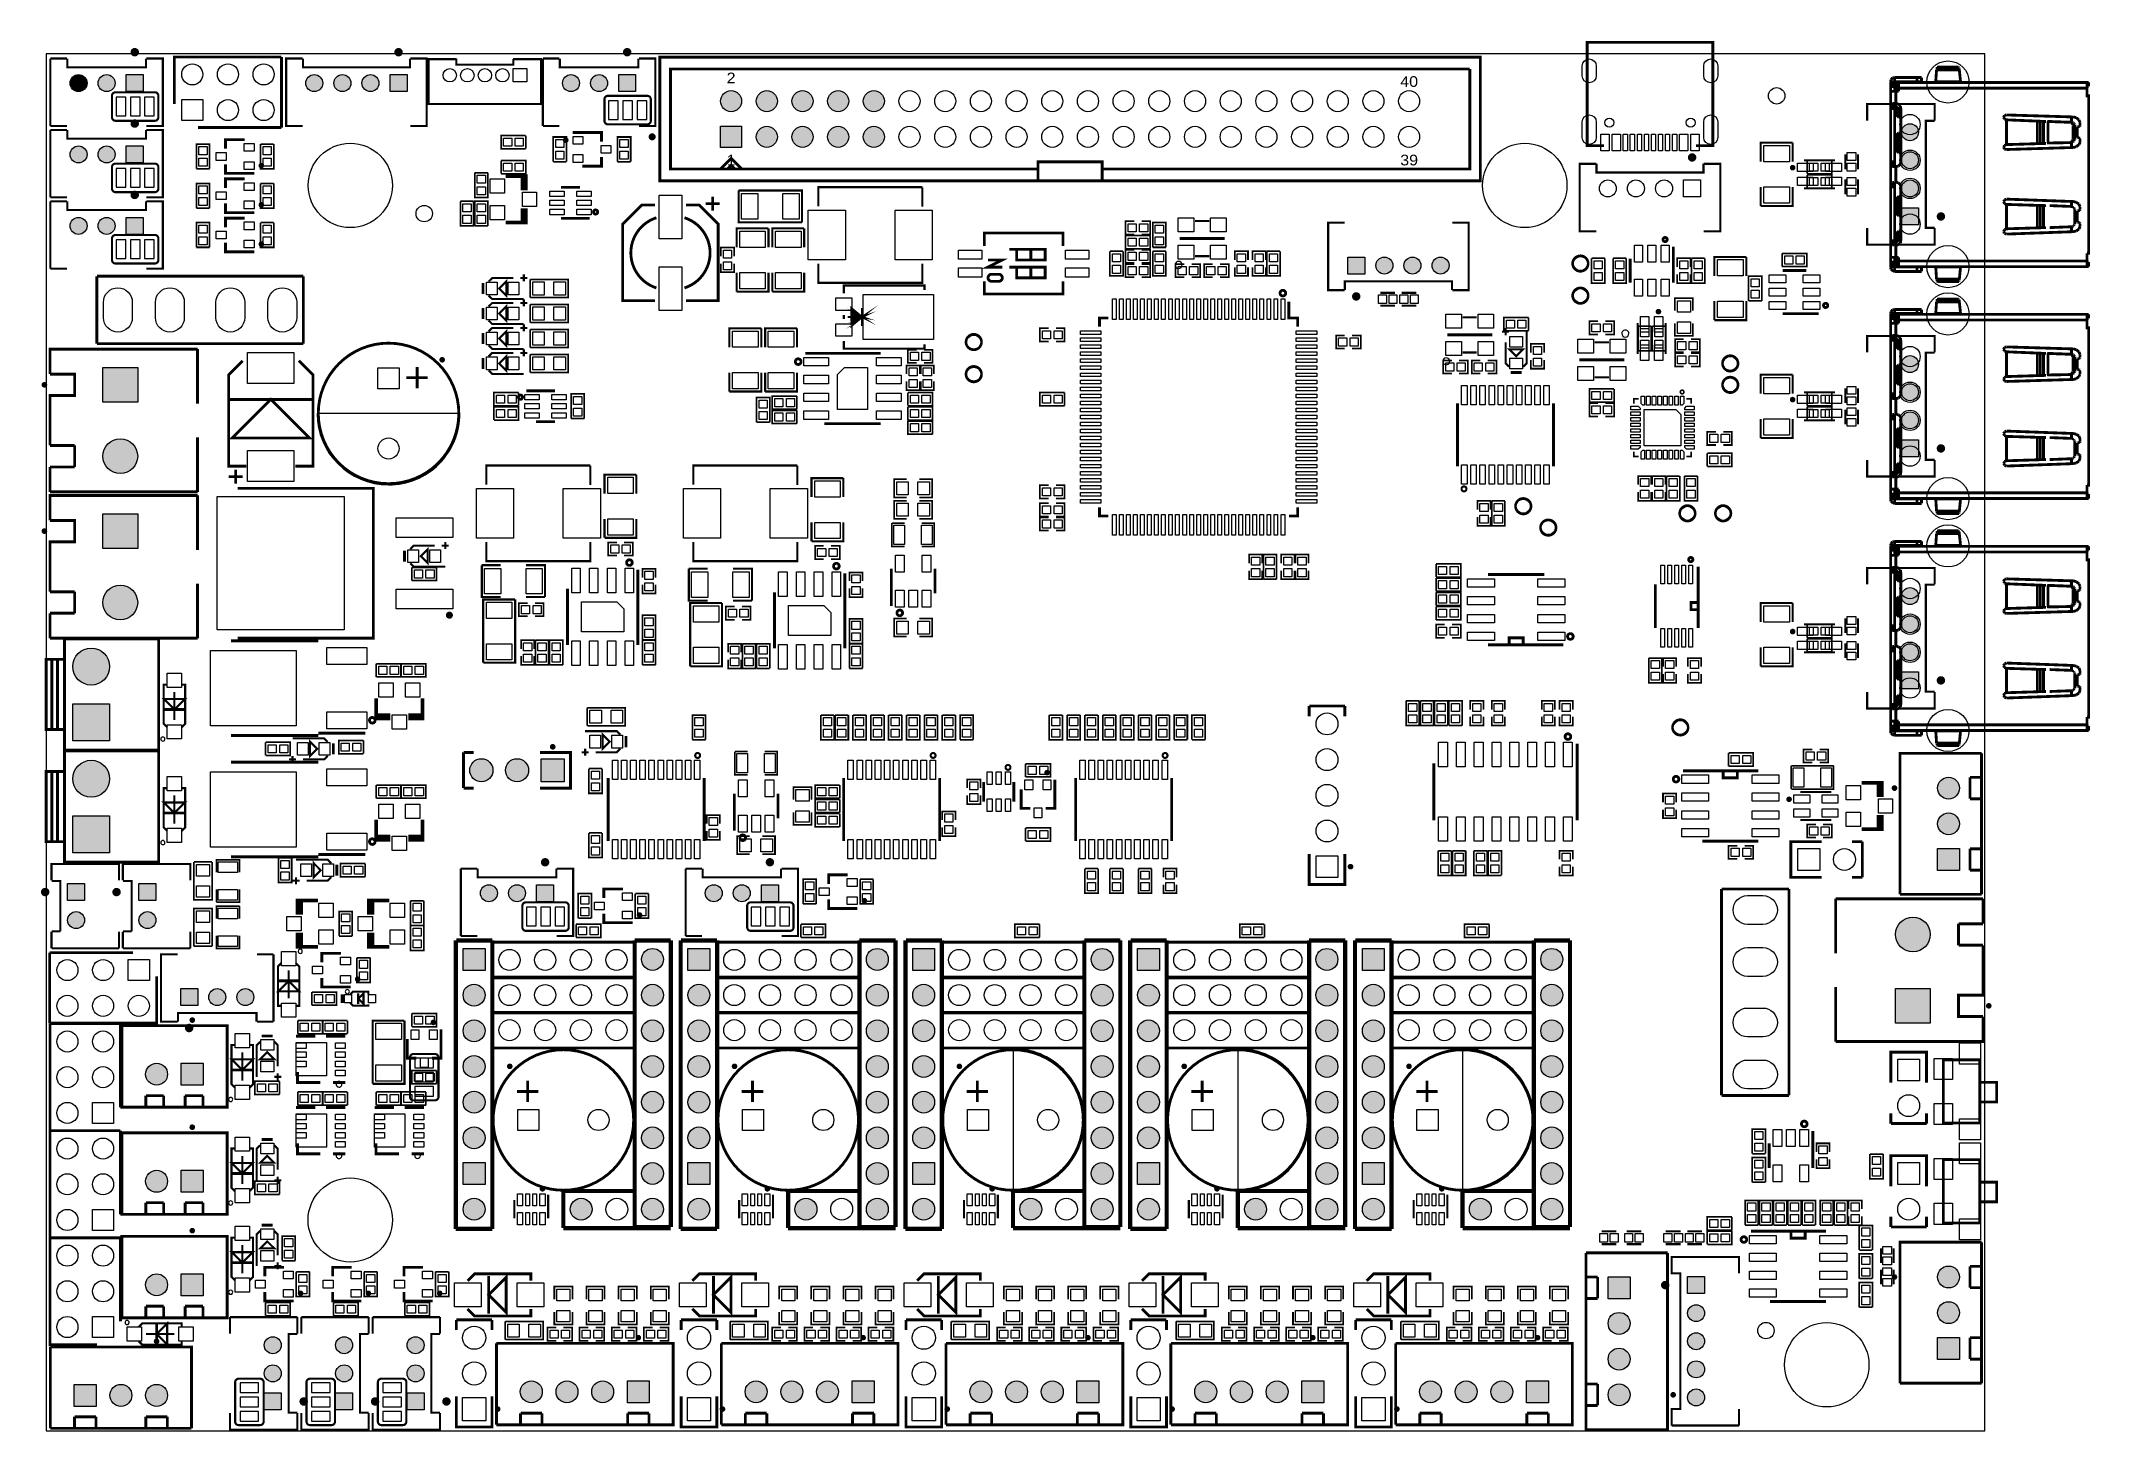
# Model space of a CAD drawing. Extents: x 0 to 145, y 0 to 99.
import ezdxf
from ezdxf.enums import TextEntityAlignment as Align

# ---------------------------------------------------------------- set-up
doc = ezdxf.new("R2010")
doc.units = 0
doc.header["$MEASUREMENT"] = 0
doc.layers.get('0').update_dxf_attribs({"linetype": 'CONTINUOUS'})
for name, color, linetype in [('OUTLINE', 7, 'CONTINUOUS'), ('SILKSCREEN_BOTTOM', 230, 'CONTINUOUS'), ('SILKSCREEN_TOP', 7, 'CONTINUOUS'), ('SOLDERMASK_BOTTOM', 231, 'CONTINUOUS'), ('SOLDERMASK_TOP', 94, 'CONTINUOUS')]:
    doc.layers.add(name, color=color, linetype=linetype)

msp = doc.modelspace()

# ---------------------------------------------------------------- texts
at = {"layer": 'SILKSCREEN_TOP', "width": 1.116667}
for s, p in [('2', (48.768, 95.885)), ('40', (97.03054, 95.631)), ('1', (48.768, 90.043)), ('39', (97.03054, 90.043))]:
    msp.add_text(s, height=0.762, dxfattribs=at).set_placement(p, align=Align.CENTER)

# ---------------------------------------------------------------- hatches: boundary and pattern name
at = {"linetype": 'Continuous'}
h = msp.add_hatch(color=256, dxfattribs=at)
h.set_gradient(color1=(0, 255, 255), color2=(0, 255, 255), tint=1)
h.paths.add_polyline_path([(5.71246, 90.21572), (6.9215, 90.21572), (6.9215, 91.42476), (5.71246, 91.42476)])
h.paths.add_polyline_path([(3.71348, 90.82024, 1), (4.92252, 90.82024, 1)])
h.paths.add_polyline_path([(2.92354, 90.82024, 1), (1.7145, 90.82024, 1)])
h.paths.add_polyline_path([(5.71246, 86.34476), (5.71246, 85.13572), (6.9215, 85.13572), (6.9215, 86.34476)])
h.paths.add_polyline_path([(4.92252, 85.74024, 1), (3.71348, 85.74024, 1)])
h.paths.add_polyline_path([(2.92354, 85.74024, 1), (1.7145, 85.74024, 1)])
h.paths.add_polyline_path([(18.49374, 95.90024, 1), (19.70278, 95.90024, 1)])
h.paths.add_polyline_path([(20.49272, 95.90024, 1), (21.70176, 95.90024, 1)])
h.paths.add_polyline_path([(22.49424, 95.90024, 1), (23.70328, 95.90024, 1)])
h.paths.add_polyline_path([(24.49322, 95.29572), (25.70226, 95.29572), (25.70226, 96.50476), (24.49322, 96.50476)])
h.paths.add_polyline_path([(36.7665, 95.90024, 1), (37.97554, 95.90024, 1)])
h.paths.add_polyline_path([(38.76548, 95.90024, 1), (39.97452, 95.90024, 1)])
h.paths.add_polyline_path([(40.76446, 95.29572), (41.9735, 95.29572), (41.9735, 96.50476), (40.76446, 96.50476)])
h.paths.add_polyline_path([(48.01743, 94.615, 1), (49.51857, 94.615, 1)])
h.paths.add_polyline_path([(50.55743, 94.615, 1), (52.05857, 94.615, 1)])
h.paths.add_polyline_path([(53.09743, 94.615, 1), (54.59857, 94.615, 1)])
h.paths.add_polyline_path([(55.63743, 94.615, 1), (57.13857, 94.615, 1)])
h.paths.add_polyline_path([(58.17743, 94.615, 1), (59.67857, 94.615, 1)])
h.paths.add_polyline_path([(58.17743, 92.075, 1), (59.67857, 92.075, 1)])
h.paths.add_polyline_path([(55.63743, 92.075, 1), (57.13857, 92.075, 1)])
h.paths.add_polyline_path([(53.09743, 92.075, 1), (54.59857, 92.075, 1)])
h.paths.add_polyline_path([(50.55743, 92.075, 1), (52.05857, 92.075, 1)])
h.paths.add_polyline_path([(48.01616, 91.32316), (49.5173, 91.32316), (49.5173, 92.8243), (48.01616, 92.8243)])
h.paths.add_polyline_path([(92.66174, 83.52028), (92.66174, 82.31124), (93.87078, 82.31124), (93.87078, 83.52028)])
h.paths.add_polyline_path([(95.86976, 82.91576, 1), (94.66072, 82.91576, 1)])
h.paths.add_polyline_path([(97.87128, 82.91576, 1), (96.66224, 82.91576, 1)])
h.paths.add_polyline_path([(99.87026, 82.91576, 1), (98.66122, 82.91576, 1)])
h.paths.add_polyline_path([(1.53924, 38.9255), (1.53924, 37.71646), (2.74828, 37.71646), (2.74828, 38.9255)])
h.paths.add_polyline_path([(2.74828, 36.322, 1), (1.53924, 36.322, 1)])
h.paths.add_polyline_path([(7.82828, 36.322, 1), (6.61924, 36.322, 1)])
h.paths.add_polyline_path([(6.61924, 38.9255), (6.61924, 37.71646), (7.82828, 37.71646), (7.82828, 38.9255)])
h.paths.add_polyline_path([(9.5885, 31.45028), (9.5885, 30.24124), (10.79754, 30.24124), (10.79754, 31.45028)])
h.paths.add_polyline_path([(12.79652, 30.84576, 1), (11.58748, 30.84576, 1)])
h.paths.add_polyline_path([(14.7955, 30.84576, 1), (13.58646, 30.84576, 1)])
h.paths.add_polyline_path([(9.63422, 26.1366), (9.63422, 24.57704), (11.19378, 24.57704), (11.19378, 26.1366)])
h.paths.add_polyline_path([(8.65378, 25.35682, 1), (7.09422, 25.35682, 1)])
h.paths.add_polyline_path([(8.65378, 17.73682, 1), (7.09422, 17.73682, 1)])
h.paths.add_polyline_path([(9.63422, 18.5166), (9.63422, 16.95704), (11.19378, 16.95704), (11.19378, 18.5166)])
h.paths.add_polyline_path([(9.63422, 11.1506), (9.63422, 9.59104), (11.19378, 9.59104), (11.19378, 11.1506)])
h.paths.add_polyline_path([(8.65378, 10.37082, 1), (7.09422, 10.37082, 1)])
h.paths.add_polyline_path([(8.65378, 2.49682, 1), (7.09422, 2.49682, 1)])
h.paths.add_polyline_path([(6.11378, 2.49682, 1), (4.55422, 2.49682, 1)])
h.paths.add_polyline_path([(2.01422, 3.2766), (2.01422, 1.71704), (3.57378, 1.71704), (3.57378, 3.2766)])
h.paths.add_polyline_path([(15.53972, 2.66954), (15.53972, 1.4605), (16.74876, 1.4605), (16.74876, 2.66954)])
h.paths.add_polyline_path([(16.74876, 4.064, 1), (15.53972, 4.064, 1)])
h.paths.add_polyline_path([(16.74876, 6.06298, 1), (15.53972, 6.06298, 1)])
h.paths.add_polyline_path([(21.82876, 6.06298, 1), (20.61972, 6.06298, 1)])
h.paths.add_polyline_path([(21.82876, 4.064, 1), (20.61972, 4.064, 1)])
h.paths.add_polyline_path([(20.61972, 2.66954), (20.61972, 1.4605), (21.82876, 1.4605), (21.82876, 2.66954)])
h.paths.add_polyline_path([(25.69972, 2.66954), (25.69972, 1.4605), (26.90876, 1.4605), (26.90876, 2.66954)])
h.paths.add_polyline_path([(26.90876, 4.064, 1), (25.69972, 4.064, 1)])
h.paths.add_polyline_path([(26.90876, 6.06298, 1), (25.69972, 6.06298, 1)])
h.paths.add_polyline_path([(35.32378, 2.75336, 1), (33.76422, 2.75336, 1)])
h.paths.add_polyline_path([(37.86378, 2.75336, 1), (36.30422, 2.75336, 1)])
h.paths.add_polyline_path([(40.40378, 2.75336, 1), (38.84422, 2.75336, 1)])
h.paths.add_polyline_path([(41.38422, 3.53314), (41.38422, 1.97358), (42.94378, 1.97358), (42.94378, 3.53314)])
h.paths.add_polyline_path([(29.6926, 34.30778), (29.6926, 32.74822), (31.25216, 32.74822), (31.25216, 34.30778)])
h.paths.add_polyline_path([(31.25216, 30.988, 1), (29.6926, 30.988, 1)])
h.paths.add_polyline_path([(31.25216, 28.448, 1), (29.6926, 28.448, 1)])
h.paths.add_polyline_path([(31.25216, 25.908, 1), (29.6926, 25.908, 1)])
h.paths.add_polyline_path([(31.25216, 23.368, 1), (29.6926, 23.368, 1)])
h.paths.add_polyline_path([(31.25216, 20.828, 1), (29.6926, 20.828, 1)])
h.paths.add_polyline_path([(29.6926, 19.06778), (29.6926, 17.50822), (31.25216, 17.50822), (31.25216, 19.06778)])
h.paths.add_polyline_path([(31.25216, 15.748, 1), (29.6926, 15.748, 1)])
h.paths.add_polyline_path([(38.87216, 15.748, 1), (37.3126, 15.748, 1)])
h.paths.add_polyline_path([(43.95216, 15.748, 1), (42.3926, 15.748, 1)])
h.paths.add_polyline_path([(47.25416, 15.748, 1), (45.6946, 15.748, 1)])
h.paths.add_polyline_path([(45.6946, 19.06778), (45.6946, 17.50822), (47.25416, 17.50822), (47.25416, 19.06778)])
h.paths.add_polyline_path([(43.95216, 18.288, 1), (42.3926, 18.288, 1)])
h.paths.add_polyline_path([(43.95216, 20.828, 1), (42.3926, 20.828, 1)])
h.paths.add_polyline_path([(43.95216, 23.368, 1), (42.3926, 23.368, 1)])
h.paths.add_polyline_path([(43.95216, 25.908, 1), (42.3926, 25.908, 1)])
h.paths.add_polyline_path([(43.95216, 28.448, 1), (42.3926, 28.448, 1)])
h.paths.add_polyline_path([(43.95216, 30.988, 1), (42.3926, 30.988, 1)])
h.paths.add_polyline_path([(43.95216, 33.528, 1), (42.3926, 33.528, 1)])
h.paths.add_polyline_path([(45.6946, 34.30778), (45.6946, 32.74822), (47.25416, 32.74822), (47.25416, 34.30778)])
h.paths.add_polyline_path([(47.25416, 30.988, 1), (45.6946, 30.988, 1)])
h.paths.add_polyline_path([(47.25416, 28.448, 1), (45.6946, 28.448, 1)])
h.paths.add_polyline_path([(47.25416, 25.908, 1), (45.6946, 25.908, 1)])
h.paths.add_polyline_path([(47.25416, 23.368, 1), (45.6946, 23.368, 1)])
h.paths.add_polyline_path([(47.25416, 20.828, 1), (45.6946, 20.828, 1)])
h.paths.add_polyline_path([(54.87416, 15.748, 1), (53.3146, 15.748, 1)])
h.paths.add_polyline_path([(59.95416, 15.748, 1), (58.3946, 15.748, 1)])
h.paths.add_polyline_path([(59.95416, 18.288, 1), (58.3946, 18.288, 1)])
h.paths.add_polyline_path([(59.95416, 20.828, 1), (58.3946, 20.828, 1)])
h.paths.add_polyline_path([(59.95416, 23.368, 1), (58.3946, 23.368, 1)])
h.paths.add_polyline_path([(59.95416, 25.908, 1), (58.3946, 25.908, 1)])
h.paths.add_polyline_path([(59.95416, 28.448, 1), (58.3946, 28.448, 1)])
h.paths.add_polyline_path([(59.95416, 30.988, 1), (58.3946, 30.988, 1)])
h.paths.add_polyline_path([(59.95416, 33.528, 1), (58.3946, 33.528, 1)])
h.paths.add_polyline_path([(61.6966, 34.30778), (61.6966, 32.74822), (63.25616, 32.74822), (63.25616, 34.30778)])
h.paths.add_polyline_path([(63.25616, 30.988, 1), (61.6966, 30.988, 1)])
h.paths.add_polyline_path([(63.25616, 28.448, 1), (61.6966, 28.448, 1)])
h.paths.add_polyline_path([(63.25616, 25.908, 1), (61.6966, 25.908, 1)])
h.paths.add_polyline_path([(63.25616, 23.368, 1), (61.6966, 23.368, 1)])
h.paths.add_polyline_path([(63.25616, 20.828, 1), (61.6966, 20.828, 1)])
h.paths.add_polyline_path([(61.6966, 19.06778), (61.6966, 17.50822), (63.25616, 17.50822), (63.25616, 19.06778)])
h.paths.add_polyline_path([(63.25616, 15.748, 1), (61.6966, 15.748, 1)])
h.paths.add_polyline_path([(70.87616, 15.748, 1), (69.3166, 15.748, 1)])
h.paths.add_polyline_path([(75.95616, 15.748, 1), (74.3966, 15.748, 1)])
h.paths.add_polyline_path([(75.95616, 18.288, 1), (74.3966, 18.288, 1)])
h.paths.add_polyline_path([(75.95616, 20.828, 1), (74.3966, 20.828, 1)])
h.paths.add_polyline_path([(75.95616, 23.368, 1), (74.3966, 23.368, 1)])
h.paths.add_polyline_path([(75.95616, 25.908, 1), (74.3966, 25.908, 1)])
h.paths.add_polyline_path([(75.95616, 28.448, 1), (74.3966, 28.448, 1)])
h.paths.add_polyline_path([(75.95616, 30.988, 1), (74.3966, 30.988, 1)])
h.paths.add_polyline_path([(75.95616, 33.528, 1), (74.3966, 33.528, 1)])
h.paths.add_polyline_path([(77.6986, 34.30778), (77.6986, 32.74822), (79.25816, 32.74822), (79.25816, 34.30778)])
h.paths.add_polyline_path([(79.25816, 30.988, 1), (77.6986, 30.988, 1)])
h.paths.add_polyline_path([(79.25816, 28.448, 1), (77.6986, 28.448, 1)])
h.paths.add_polyline_path([(79.25816, 25.908, 1), (77.6986, 25.908, 1)])
h.paths.add_polyline_path([(79.25816, 23.368, 1), (77.6986, 23.368, 1)])
h.paths.add_polyline_path([(79.25816, 20.828, 1), (77.6986, 20.828, 1)])
h.paths.add_polyline_path([(77.6986, 19.06778), (77.6986, 17.50822), (79.25816, 17.50822), (79.25816, 19.06778)])
h.paths.add_polyline_path([(79.25816, 15.748, 1), (77.6986, 15.748, 1)])
h.paths.add_polyline_path([(86.87816, 15.748, 1), (85.3186, 15.748, 1)])
h.paths.add_polyline_path([(91.95816, 15.748, 1), (90.3986, 15.748, 1)])
h.paths.add_polyline_path([(91.95816, 18.288, 1), (90.3986, 18.288, 1)])
h.paths.add_polyline_path([(91.95816, 20.828, 1), (90.3986, 20.828, 1)])
h.paths.add_polyline_path([(91.95816, 23.368, 1), (90.3986, 23.368, 1)])
h.paths.add_polyline_path([(91.95816, 25.908, 1), (90.3986, 25.908, 1)])
h.paths.add_polyline_path([(91.95816, 28.448, 1), (90.3986, 28.448, 1)])
h.paths.add_polyline_path([(91.95816, 30.988, 1), (90.3986, 30.988, 1)])
h.paths.add_polyline_path([(91.95816, 33.528, 1), (90.3986, 33.528, 1)])
h.paths.add_polyline_path([(93.7006, 34.30778), (93.7006, 32.74822), (95.26016, 32.74822), (95.26016, 34.30778)])
h.paths.add_polyline_path([(95.26016, 30.988, 1), (93.7006, 30.988, 1)])
h.paths.add_polyline_path([(95.26016, 28.448, 1), (93.7006, 28.448, 1)])
h.paths.add_polyline_path([(95.26016, 25.908, 1), (93.7006, 25.908, 1)])
h.paths.add_polyline_path([(95.26016, 23.368, 1), (93.7006, 23.368, 1)])
h.paths.add_polyline_path([(95.26016, 20.828, 1), (93.7006, 20.828, 1)])
h.paths.add_polyline_path([(93.7006, 19.06778), (93.7006, 17.50822), (95.26016, 17.50822), (95.26016, 19.06778)])
h.paths.add_polyline_path([(95.26016, 15.748, 1), (93.7006, 15.748, 1)])
h.paths.add_polyline_path([(107.96016, 33.528, 1), (106.4006, 33.528, 1)])
h.paths.add_polyline_path([(107.96016, 30.988, 1), (106.4006, 30.988, 1)])
h.paths.add_polyline_path([(107.96016, 28.448, 1), (106.4006, 28.448, 1)])
h.paths.add_polyline_path([(107.96016, 25.908, 1), (106.4006, 25.908, 1)])
h.paths.add_polyline_path([(107.96016, 23.368, 1), (106.4006, 23.368, 1)])
h.paths.add_polyline_path([(107.96016, 20.828, 1), (106.4006, 20.828, 1)])
h.paths.add_polyline_path([(107.96016, 18.288, 1), (106.4006, 18.288, 1)])
h.paths.add_polyline_path([(107.96016, 15.748, 1), (106.4006, 15.748, 1)])
h.paths.add_polyline_path([(102.88016, 15.748, 1), (101.3206, 15.748, 1)])
h.paths.add_polyline_path([(51.32578, 2.75336, 1), (49.76622, 2.75336, 1)])
h.paths.add_polyline_path([(53.86578, 2.75336, 1), (52.30622, 2.75336, 1)])
h.paths.add_polyline_path([(56.40578, 2.75336, 1), (54.84622, 2.75336, 1)])
h.paths.add_polyline_path([(57.38622, 3.53314), (57.38622, 1.97358), (58.94578, 1.97358), (58.94578, 3.53314)])
h.paths.add_polyline_path([(67.32778, 2.75336, 1), (65.76822, 2.75336, 1)])
h.paths.add_polyline_path([(69.86778, 2.75336, 1), (68.30822, 2.75336, 1)])
h.paths.add_polyline_path([(72.40778, 2.75336, 1), (70.84822, 2.75336, 1)])
h.paths.add_polyline_path([(73.38822, 3.53314), (73.38822, 1.97358), (74.94778, 1.97358), (74.94778, 3.53314)])
h.paths.add_polyline_path([(83.32978, 2.75336, 1), (81.77022, 2.75336, 1)])
h.paths.add_polyline_path([(85.86978, 2.75336, 1), (84.31022, 2.75336, 1)])
h.paths.add_polyline_path([(88.40978, 2.75336, 1), (86.85022, 2.75336, 1)])
h.paths.add_polyline_path([(89.39022, 3.53314), (89.39022, 1.97358), (90.94978, 1.97358), (90.94978, 3.53314)])
h.paths.add_polyline_path([(99.33178, 2.75336, 1), (97.77222, 2.75336, 1)])
h.paths.add_polyline_path([(101.87178, 2.75336, 1), (100.31222, 2.75336, 1)])
h.paths.add_polyline_path([(104.41178, 2.75336, 1), (102.85222, 2.75336, 1)])
h.paths.add_polyline_path([(105.39222, 3.53314), (105.39222, 1.97358), (106.95178, 1.97358), (106.95178, 3.53314)])
h.paths.add_polyline_path([(112.75314, 2.54, 1), (111.19358, 2.54, 1)])
h.paths.add_polyline_path([(112.75314, 5.08, 1), (111.19358, 5.08, 1)])
h.paths.add_polyline_path([(112.75314, 7.62, 1), (111.19358, 7.62, 1)])
h.paths.add_polyline_path([(111.19358, 10.93978), (111.19358, 9.38022), (112.75314, 9.38022), (112.75314, 10.93978)])
h.paths.add_polyline_path([(116.85524, 10.95502), (116.85524, 9.74598), (118.06428, 9.74598), (118.06428, 10.95502)])
h.paths.add_polyline_path([(118.06428, 8.34898, 1), (116.85524, 8.34898, 1)])
h.paths.add_polyline_path([(118.06428, 6.35, 1), (116.85524, 6.35, 1)])
h.paths.add_polyline_path([(118.06428, 4.35102, 1), (116.85524, 4.35102, 1)])
h.paths.add_polyline_path([(118.06428, 2.3495, 1), (116.85524, 2.3495, 1)])
h.paths.add_polyline_path([(134.6454, 6.62178), (134.6454, 5.06222), (136.20496, 5.06222), (136.20496, 6.62178)])
h.paths.add_polyline_path([(136.20496, 8.382, 1), (134.6454, 8.382, 1)])
h.paths.add_polyline_path([(136.20496, 10.922, 1), (134.6454, 10.922, 1)])
h.paths.add_polyline_path([(134.6454, 41.41978), (134.6454, 39.86022), (136.20496, 39.86022), (136.20496, 41.41978)])
h.paths.add_polyline_path([(136.20496, 43.18, 1), (134.6454, 43.18, 1)])
h.paths.add_polyline_path([(136.20496, 45.72, 1), (134.6454, 45.72, 1)])
h.paths.add_polyline_path([(133.2865, 55.38724, 1), (132.07746, 55.38724, 1)])
h.paths.add_polyline_path([(133.2865, 57.38876, 1), (132.07746, 57.38876, 1)])
h.paths.add_polyline_path([(32.13354, 38.24224, 1), (30.9245, 38.24224, 1)])
h.paths.add_polyline_path([(34.13252, 38.24224, 1), (32.92348, 38.24224, 1)])
h.paths.add_polyline_path([(34.92246, 38.84676), (34.92246, 37.63772), (36.1315, 37.63772), (36.1315, 38.84676)])
h.paths.add_polyline_path([(48.13554, 38.24224, 1), (46.9265, 38.24224, 1)])
h.paths.add_polyline_path([(50.13452, 38.24224, 1), (48.92548, 38.24224, 1)])
h.paths.add_polyline_path([(50.92446, 38.84676), (50.92446, 37.63772), (52.1335, 37.63772), (52.1335, 38.84676)])
h.paths.add_polyline_path([(35.24504, 47.8155), (35.24504, 46.1645), (36.89604, 46.1645), (36.89604, 47.8155)])
h.paths.add_polyline_path([(34.35604, 46.99, 1), (32.70504, 46.99, 1)])
h.paths.add_polyline_path([(31.81604, 46.99, 1), (30.16504, 46.99, 1)])
h.paths.add_polyline_path([(96.20186, 95.4405), (97.85922, 95.4405), (97.85922, 96.5835), (96.20186, 96.5835)], flags=9)
h.paths.add_polyline_path([(96.13096, 89.8525), (97.93012, 89.8525), (97.93012, 90.9955), (96.13096, 90.9955)], flags=9)
h.paths.add_polyline_path([(48.29387, 95.6945), (49.24213, 95.6945), (49.24213, 96.8375), (48.29387, 96.8375)], flags=9)
h.paths.add_polyline_path([(48.43568, 89.8525), (49.10032, 89.8525), (49.10032, 90.9955), (48.43568, 90.9955)], flags=9)
h = msp.add_hatch(color=256, dxfattribs=at)
h.set_gradient(color1=(0, 255, 255), color2=(0, 255, 255), tint=1)
h.paths.add_polyline_path([(1.7145, 95.90024, 1), (2.92354, 95.90024, 1)])
h = msp.add_hatch(color=256, dxfattribs=at)
h.set_gradient(color1=(0, 255, 255), color2=(0, 255, 255), tint=1)
h.paths.add_polyline_path([(5.71246, 95.29572), (6.9215, 95.29572), (6.9215, 96.50476), (5.71246, 96.50476)])
h.paths.add_polyline_path([(3.71348, 95.90024, 1), (4.92252, 95.90024, 1)])
h = msp.add_hatch(color=256, dxfattribs=at)
h.set_gradient(color1=(0, 255, 255), color2=(0, 255, 255), tint=1)
edge = h.paths.add_edge_path()
edge.add_arc((132.68198, 92.40774), 0.60452, 0, 360)
edge = h.paths.add_edge_path()
edge.add_arc((132.68198, 90.40876), 0.60452, 0, 360)
edge = h.paths.add_edge_path()
edge.add_arc((132.68198, 88.40724), 0.60452, 0, 360)
h.paths.add_polyline_path([(132.07746, 85.80374), (132.07746, 87.01278), (133.2865, 87.01278), (133.2865, 85.80374)])
edge = h.paths.add_edge_path()
edge.add_arc((132.68198, 73.89876), 0.60452, 0, 360)
edge = h.paths.add_edge_path()
edge.add_arc((132.68198, 75.89774), 0.60452, 0, 360)
edge = h.paths.add_edge_path()
edge.add_arc((132.68198, 71.89724), 0.60452, 0, 360)
h.paths.add_polyline_path([(132.07746, 69.29374), (132.07746, 70.50278), (133.2865, 70.50278), (133.2865, 69.29374)])
edge = h.paths.add_edge_path()
edge.add_arc((132.68198, 59.38774), 0.60452, 0, 360)
h.paths.add_polyline_path([(132.07746, 52.78374), (132.07746, 53.99278), (133.2865, 53.99278), (133.2865, 52.78374)])
h = msp.add_hatch(color=256, dxfattribs=at)
h.set_gradient(color1=(255, 0, 255), color2=(255, 0, 255), tint=1)
h.paths.add_polyline_path([(4.04876, 75.66406), (4.04876, 73.18502), (6.5278, 73.18502), (6.5278, 75.66406)])
h.paths.add_polyline_path([(6.5278, 69.34454, 1), (4.04876, 69.34454, 1)])
h.paths.add_polyline_path([(4.04876, 65.25006), (4.04876, 62.77102), (6.5278, 62.77102), (6.5278, 65.25006)])
h.paths.add_polyline_path([(4.04876, 58.93054, 1), (6.5278, 58.93054, 1)])
h.paths.add_polyline_path([(4.53263, 54.3687, 1), (1.90373, 54.3687, 1)])
h.paths.add_polyline_path([(4.53263, 49.09185), (4.53263, 51.72075), (1.90373, 51.72075), (1.90373, 49.09185)])
h.paths.add_polyline_path([(4.53263, 46.38802, 1), (1.90373, 46.38802, 1)])
h.paths.add_polyline_path([(1.90373, 41.11117), (4.53263, 41.11117), (4.53263, 43.74007), (1.90373, 43.74007)])
h.paths.add_polyline_path([(134.12724, 28.98394), (134.12724, 31.46298), (131.6482, 31.46298), (131.6482, 28.98394)])
h.paths.add_polyline_path([(131.6482, 35.30346, 1), (134.12724, 35.30346, 1)])

# ---------------------------------------------------------------- linework, layer by layer
at = {"layer": 'OUTLINE'}
msp.add_lwpolyline([(0.01778, 97.97796), (0.01778, -0.02286), (138.01852, -0.02286), (138.01852, 97.97796)], close=True, dxfattribs=at)
at = {"layer": 'SILKSCREEN_BOTTOM', "const_width": 0.1524}
for points in [[(4.699, 94.996, -0.414214), (4.953, 95.25)], [(7.747, 95.25, -0.414214), (8.001, 94.996)], [(39.751, 94.742, -0.414214), (40.005, 94.996)], [(42.799, 94.996, -0.414214), (43.053, 94.742)], [(4.953, 93.218, -0.414214), (4.699, 93.472)], [(8.001, 93.472, -0.414214), (7.747, 93.218)], [(40.005, 92.964, -0.414214), (39.751, 93.218)], [(43.053, 93.218, -0.414214), (42.799, 92.964)], [(4.699, 89.916, -0.414214), (4.953, 90.17)], [(7.747, 90.17, -0.414214), (8.001, 89.916)], [(4.953, 88.138, -0.414214), (4.699, 88.392)], [(8.001, 88.392, -0.414214), (7.747, 88.138)], [(4.699, 84.836, -0.414214), (4.953, 85.09)], [(7.747, 85.09, -0.414214), (8.001, 84.836)], [(4.953, 83.058, -0.414214), (4.699, 83.312)], [(8.001, 83.312, -0.414214), (7.747, 83.058)], [(33.909, 37.338, -0.414214), (34.163, 37.592)], [(36.957, 37.592, -0.414214), (37.211, 37.338)], [(49.911, 37.338, -0.414214), (50.165, 37.592)], [(52.959, 37.592, -0.414214), (53.213, 37.338)], [(34.163, 35.56, -0.414214), (33.909, 35.814)], [(37.211, 35.814, -0.414214), (36.957, 35.56)], [(50.165, 35.56, -0.414214), (49.911, 35.814)], [(53.213, 35.814, -0.414214), (52.959, 35.56)], [(25.908, 26.543, -0.414214), (26.162, 26.797)], [(27.686, 26.797, -0.414214), (27.94, 26.543)], [(26.162, 23.495, -0.414214), (25.908, 23.749)], [(27.94, 23.749, -0.414214), (27.686, 23.495)], [(13.462, 3.429, -0.414214), (13.716, 3.683)], [(15.24, 3.683, -0.414214), (15.494, 3.429)], [(18.542, 3.429, -0.414214), (18.796, 3.683)], [(20.32, 3.683, -0.414214), (20.574, 3.429)], [(23.622, 3.429, -0.414214), (23.876, 3.683)], [(25.4, 3.683, -0.414214), (25.654, 3.429)], [(13.716, 0.381, -0.414214), (13.462, 0.635)], [(15.494, 0.635, -0.414214), (15.24, 0.381)], [(18.796, 0.381, -0.414214), (18.542, 0.635)], [(20.574, 0.635, -0.414214), (20.32, 0.381)], [(23.876, 0.381, -0.414214), (23.622, 0.635)], [(25.654, 0.635, -0.414214), (25.4, 0.381)]]:
    msp.add_lwpolyline(points, format="xyb", dxfattribs=at)
for points in [[(4.699, 94.996), (4.699, 93.472)], [(4.953, 95.25), (7.747, 95.25)], [(8.001, 94.996), (8.001, 93.472)], [(39.751, 93.218), (39.751, 94.742)], [(42.799, 94.996), (40.005, 94.996)], [(43.053, 93.218), (43.053, 94.742)], [(4.953, 93.218), (7.747, 93.218)], [(42.799, 92.964), (40.005, 92.964)], [(4.699, 89.916), (4.699, 88.392)], [(4.953, 90.17), (7.747, 90.17)], [(8.001, 89.916), (8.001, 88.392)], [(4.953, 88.138), (7.747, 88.138)], [(4.699, 84.836), (4.699, 83.312)], [(4.953, 85.09), (7.747, 85.09)], [(8.001, 84.836), (8.001, 83.312)], [(4.953, 83.058), (7.747, 83.058)], [(33.909, 37.338), (33.909, 35.814)], [(34.163, 37.592), (36.957, 37.592)], [(37.211, 37.338), (37.211, 35.814)], [(49.911, 37.338), (49.911, 35.814)], [(50.165, 37.592), (52.959, 37.592)], [(53.213, 37.338), (53.213, 35.814)], [(34.163, 35.56), (36.957, 35.56)], [(50.165, 35.56), (52.959, 35.56)], [(25.908, 23.749), (25.908, 26.543)], [(26.162, 26.797), (27.686, 26.797)], [(27.94, 23.749), (27.94, 26.543)], [(26.162, 23.495), (27.686, 23.495)], [(13.462, 0.635), (13.462, 3.429)], [(13.716, 3.683), (15.24, 3.683)], [(15.494, 0.635), (15.494, 3.429)], [(18.542, 0.635), (18.542, 3.429)], [(18.796, 3.683), (20.32, 3.683)], [(20.574, 0.635), (20.574, 3.429)], [(23.622, 0.635), (23.622, 3.429)], [(23.876, 3.683), (25.4, 3.683)], [(25.654, 0.635), (25.654, 3.429)], [(13.716, 0.381), (15.24, 0.381)], [(18.796, 0.381), (20.32, 0.381)], [(23.876, 0.381), (25.4, 0.381)]]:
    msp.add_lwpolyline(points, dxfattribs=at)
at = {"layer": 'SILKSCREEN_TOP'}
for points, const_width in [([(1.48844, 97.6503), (0.3175, 97.6503)], 0.14986), ([(0.3175, 97.6503), (0.3175, 92.8497)], 0.14986), ([(1.524, 97.6503), (1.524, 97.028), (7.112, 97.028), (7.112, 97.6503)], 0.14986), ([(7.14756, 97.6503), (8.3185, 97.6503), (8.3185, 92.8497), (7.14756, 92.8497)], 0.14986), ([(16.76146, 97.75952), (9.14146, 97.75952), (9.14146, 94.4118)], 0.20066), ([(16.76146, 92.74048), (16.76146, 97.75952)], 0.20066), ([(18.26768, 97.6503), (17.09674, 97.6503), (17.09674, 92.8497), (18.26768, 92.8497)], 0.14986), ([(18.288, 97.6503), (18.288, 97.028), (25.908, 97.028), (25.908, 97.6503)], 0.14986), ([(25.92832, 92.8497), (27.09926, 92.8497), (27.09926, 97.6503), (25.92832, 97.6503)], 0.14986), ([(36.54044, 97.6503), (35.3695, 97.6503)], 0.14986), ([(35.3695, 97.6503), (35.3695, 92.8497)], 0.14986), ([(36.576, 97.6503), (36.576, 97.028), (42.164, 97.028), (42.164, 97.6503)], 0.14986), ([(42.19956, 97.6503), (43.3705, 97.6503), (43.3705, 92.8497), (42.19956, 92.8497)], 0.14986), ([(43.69816, 88.94572), (43.69816, 97.74428), (102.09784, 97.74428), (102.09784, 88.94572), (43.69816, 88.94572)], 0.20066), ([(117.44706, 98.79838), (109.7026, 98.79838), (109.7026, 92.75826)], 0.20066), ([(118.6434, 97.48774), (118.6434, 98.79838), (117.44706, 98.79838)], 0.20066), ([(29.24302, 97.60712), (27.2415, 97.60712), (27.2415, 94.40672), (35.2425, 94.40672), (35.2425, 97.60712), (33.24098, 97.60712)], 0.14986), ([(29.21, 97.60712), (29.21, 97.2185), (33.274, 97.2185), (33.274, 97.60712)], 0.14986), ([(70.612, 89.789), (44.45, 89.789), (44.45, 96.901), (101.346, 96.901)], 0.20066), ([(101.346, 96.901), (101.346, 89.789), (75.184, 89.789)], 0.20066), ([(118.6434, 97.48774), (118.6434, 91.44762), (117.44706, 91.44762)], 0.20066), ([(131.445, 96.26854), (131.3307, 96.1517)], 0.20066), ([(131.58978, 96.29648), (131.445, 96.26854)], 0.20066), ([(133.49986, 96.29648), (131.58978, 96.29648)], 0.20066), ([(131.58978, 96.29648), (131.58978, 96.00692)], 0.20066), ([(133.18236, 96.00692), (133.18236, 96.29648)], 0.20066), ([(133.49986, 96.00692), (133.49986, 96.29648)], 0.20066), ([(134.51332, 96.00692), (134.57174, 96.84512)], 0.20066), ([(134.59968, 96.8756), (134.57174, 96.84512)], 0.20066), ([(134.57174, 96.84512), (136.19226, 96.84512)], 0.20066), ([(134.59968, 97.02038), (134.59968, 96.8756)], 0.20066), ([(134.63016, 97.02038), (134.59968, 97.02038)], 0.20066), ([(136.13638, 97.04832), (134.63016, 97.04832)], 0.20066), ([(134.63016, 97.04832), (134.63016, 97.02038)], 0.20066), ([(136.16432, 97.02038), (136.13384, 97.04832)], 0.20066), ([(136.16432, 96.9899), (136.16432, 97.02038)], 0.20066), ([(136.19226, 96.96196), (136.16432, 96.9899)], 0.20066), ([(136.19226, 96.84512), (136.19226, 96.96196)], 0.20066), ([(136.27862, 96.00692), (136.19226, 96.84512)], 0.20066), ([(131.3307, 96.1517), (131.30022, 96.00692)], 0.20066), ([(131.30022, 96.00692), (131.30022, 82.80908)], 0.20066), ([(131.30022, 96.00692), (131.58978, 96.00692)], 0.20066), ([(145.39468, 95.9485), (131.30022, 95.9485)], 0.20066), ([(131.30022, 95.65894), (131.87934, 95.65894)], 0.20066), ([(131.30022, 95.31096), (131.87934, 95.31096)], 0.20066), ([(131.47548, 95.9485), (131.47548, 95.65894)], 0.20066), ([(133.49986, 96.00692), (131.58978, 96.00692)], 0.20066), ([(131.58978, 96.00692), (131.58978, 95.9485)], 0.20066), ([(131.58978, 95.65894), (131.58978, 95.3135)], 0.20066), ([(131.67614, 95.65894), (131.67614, 95.9485)], 0.20066), ([(131.67614, 95.31096), (131.67614, 95.51416)], 0.20066), ([(131.67614, 95.51416), (131.87934, 95.51416)], 0.20066), ([(131.82092, 95.48622), (131.67614, 95.51416)], 0.20066), ([(131.67614, 95.31096), (131.67614, 94.44482)], 0.20066), ([(131.87934, 95.45574), (131.82092, 95.48622)], 0.20066), ([(131.87934, 95.9485), (131.87934, 95.3135)], 0.20066), ([(131.87934, 95.54464), (145.28038, 95.54464)], 0.20066), ([(132.25526, 95.9485), (132.3721, 96.00692)], 0.20066), ([(132.92074, 95.9485), (132.92074, 96.00692)], 0.20066), ([(132.95122, 95.9485), (132.95122, 96.00692)], 0.20066), ([(134.48538, 95.97898), (134.48538, 95.9485)], 0.20066), ([(134.51332, 95.97898), (134.48538, 95.97898)], 0.20066), ([(134.51332, 96.00692), (136.27862, 96.00692)], 0.20066), ([(134.51332, 96.00692), (134.51332, 95.97898)], 0.20066), ([(136.27862, 95.9485), (136.27862, 96.00692)], 0.20066), ([(145.28038, 83.7946), (145.39468, 83.7946), (145.39468, 94.99346), (145.28038, 94.99346), (145.28038, 95.9485)], 0.20066), ([(145.28038, 95.65894), (145.39468, 95.65894)], 0.20066), ([(145.39468, 95.9485), (145.39468, 95.65894)], 0.20066), ([(134.43204, 93.23832), (134.43204, 94.40926), (129.63144, 94.40926), (129.63144, 93.23832)], 0.14986), ([(131.30022, 94.35592), (131.35864, 94.41434)], 0.20066), ([(131.30022, 94.26956), (131.30022, 94.35592)], 0.20066), ([(131.58978, 94.26956), (131.30022, 94.26956)], 0.20066), ([(131.30022, 94.09684), (131.58978, 94.09684)], 0.20066), ([(131.35864, 94.41434), (131.445, 94.41434)], 0.20066), ([(131.445, 94.44482), (131.67614, 94.44482)], 0.20066), ([(131.445, 94.41434), (131.445, 94.44482)], 0.20066), ([(131.58978, 94.3864), (131.62026, 94.41434)], 0.20066), ([(131.58978, 94.26956), (131.58978, 94.3864)], 0.20066), ([(131.58978, 94.26956), (131.58978, 90.1319)], 0.20066), ([(131.62026, 94.44482), (131.67614, 94.44482)], 0.20066), ([(131.62026, 94.41434), (131.62026, 94.44482)], 0.20066), ([(131.67614, 93.6625), (131.67614, 94.44482)], 0.20066), ([(131.8514, 94.41434), (131.67614, 94.44482)], 0.20066), ([(131.87934, 94.0689), (131.67614, 94.24162)], 0.20066), ([(131.87934, 93.4593), (131.67614, 93.6625)], 0.20066), ([(131.99618, 94.26956), (131.8514, 94.41434)], 0.20066), ([(131.87934, 94.0689), (131.87934, 93.4593)], 0.20066), ([(132.02412, 94.0689), (131.87934, 94.0689)], 0.20066), ([(131.87934, 93.4593), (132.02412, 93.4593)], 0.20066), ([(132.02412, 94.09684), (131.99618, 94.26956)], 0.20066), ([(132.02412, 90.30462), (132.02412, 94.09684)], 0.20066), ([(139.40536, 93.60408), (139.34694, 93.4593)], 0.20066), ([(139.34694, 93.4593), (139.40536, 93.345)], 0.20066), ([(139.55014, 93.63456), (139.40536, 93.60408)], 0.20066), ([(139.40536, 93.345), (139.51966, 93.28658)], 0.20066), ([(139.51966, 93.28658), (142.35684, 93.16974)], 0.20066), ([(144.32534, 93.48978), (139.55014, 93.63456)], 0.20066), ([(139.55014, 91.52128), (139.55014, 93.28658)], 0.20066), ([(144.18056, 93.48978), (144.18056, 93.11386)], 0.20066), ([(144.52854, 93.43136), (144.32534, 93.48978)], 0.20066), ([(144.70126, 93.28658), (144.52854, 93.43136)], 0.20066), ([(144.78762, 93.11386), (144.70126, 93.28658)], 0.20066), ([(0.3175, 92.8497), (1.48844, 92.8497)], 0.14986), ([(1.48844, 92.5703), (0.3175, 92.5703)], 0.14986), ([(0.3175, 92.5703), (0.3175, 87.7697)], 0.14986), ([(1.524, 92.5703), (1.524, 91.948), (7.112, 91.948), (7.112, 92.5703)], 0.14986), ([(7.14756, 92.5703), (8.3185, 92.5703), (8.3185, 87.7697), (7.14756, 87.7697)], 0.14986), ([(10.81532, 92.74048), (16.76146, 92.74048)], 0.20066), ([(14.14272, 91.87688), (12.78128, 91.87688), (12.78128, 91.22918)], 0.20066), ([(34.15284, 91.2241), (32.39516, 91.2241), (32.39516, 92.1639), (34.15284, 92.1639)], 0.11938), ([(34.15284, 91.2241), (34.15284, 92.1639)], 0.11938), ([(35.3695, 92.8497), (36.54044, 92.8497)], 0.14986), ([(36.1061, 90.30716), (36.1061, 92.06484), (37.0459, 92.06484), (37.0459, 90.30716)], 0.11938), ([(37.49802, 92.38488), (39.54272, 92.38488), (39.54272, 91.73718)], 0.20066), ([(40.6781, 90.30716), (40.6781, 92.06484), (41.6179, 92.06484), (41.6179, 90.30716)], 0.11938), ([(110.89894, 91.44762), (109.7026, 91.44762), (109.7026, 92.75826)], 0.20066), ([(131.67614, 92.15882), (131.87934, 92.35948)], 0.20066), ([(131.67614, 92.15628), (131.67614, 91.14536)], 0.20066), ([(131.87934, 92.35948), (131.87934, 90.94216)], 0.20066), ([(131.87934, 92.35948), (132.02412, 92.35948)], 0.20066), ([(134.43204, 93.218), (133.80974, 93.218), (133.80974, 85.598), (134.43204, 85.598)], 0.14986), ([(141.74978, 91.60764), (141.74978, 93.20022)], 0.20066), ([(141.95298, 91.60764), (141.95298, 93.20022)], 0.20066), ([(142.18412, 91.60764), (142.18412, 93.20022)], 0.20066), ([(142.4432, 93.16974), (144.03578, 93.11132)], 0.20066), ([(142.50162, 91.63558), (142.50162, 93.16974)], 0.20066), ([(142.50162, 93.16974), (142.61846, 93.16974)], 0.20066), ([(142.61846, 93.16974), (144.15262, 93.11132)], 0.20066), ([(144.03578, 93.11386), (144.12214, 93.11386)], 0.20066), ([(144.15262, 93.11386), (144.03578, 93.11386)], 0.20066), ([(144.12214, 93.11386), (144.15262, 93.08338)], 0.20066), ([(144.23898, 93.11132), (144.15262, 93.11132)], 0.20066), ([(144.15262, 93.08338), (144.18056, 93.08338)], 0.20066), ([(144.18056, 93.08338), (144.18056, 93.05544)], 0.20066), ([(144.18056, 93.05544), (144.2085, 93.05544)], 0.20066), ([(144.2085, 93.05544), (144.2085, 93.02496)], 0.20066), ([(144.2085, 93.02496), (144.23898, 92.99702)], 0.20066), ([(144.26692, 91.83878), (144.2085, 91.78036)], 0.20066), ([(144.26692, 93.08338), (144.23898, 93.11132)], 0.20066), ([(144.23898, 92.99702), (144.23898, 92.96908)], 0.20066), ([(144.23898, 92.96908), (144.26692, 92.96908)], 0.20066), ([(144.29486, 93.08338), (144.26692, 93.08338)], 0.20066), ([(144.26692, 92.96908), (144.26692, 92.91066)], 0.20066), ([(144.26692, 92.91066), (144.2974, 92.88018)], 0.20066), ([(144.29486, 91.92514), (144.26692, 91.8972)], 0.20066), ([(144.26692, 91.8972), (144.26692, 91.83878)], 0.20066), ([(144.35328, 93.02496), (144.29486, 93.08338)], 0.20066), ([(144.29486, 91.98356), (144.29486, 92.8243)], 0.20066), ([(144.4117, 92.82176), (144.29486, 92.82176)], 0.20066), ([(144.4117, 91.98356), (144.29486, 91.98356)], 0.20066), ([(144.29486, 91.98356), (144.29486, 91.92514)], 0.20066), ([(144.2974, 92.88018), (144.2974, 92.8243)], 0.20066), ([(144.35328, 92.99702), (144.35328, 93.02496)], 0.20066), ([(144.4117, 92.9386), (144.35328, 92.99702)], 0.20066), ([(144.35328, 91.78036), (144.35328, 91.81084)], 0.20066), ([(144.35328, 91.81084), (144.38376, 91.81084)], 0.20066), ([(144.38376, 91.83878), (144.4117, 91.86926)], 0.20066), ([(144.38376, 91.81084), (144.38376, 91.83878)], 0.20066), ([(144.4117, 92.82176), (144.4117, 92.9386)], 0.20066), ([(144.4117, 91.98356), (144.4117, 92.8243)], 0.20066), ([(144.4117, 91.86926), (144.4117, 91.98356)], 0.20066), ([(144.58696, 92.79382), (144.58696, 92.0115)], 0.20066), ([(144.58696, 92.79382), (144.70126, 92.79382)], 0.20066), ([(144.58696, 92.0115), (144.70126, 92.0115)], 0.20066), ([(144.70126, 92.79382), (144.75968, 92.82176)], 0.20066), ([(144.75968, 91.98356), (144.70126, 92.0115)], 0.20066), ([(144.75968, 92.82176), (144.78762, 92.88018)], 0.20066), ([(144.78762, 91.92514), (144.75968, 91.98356)], 0.20066), ([(144.78762, 92.88018), (144.78762, 93.11386)], 0.20066), ([(144.78762, 91.694), (144.78762, 91.92514)], 0.20066), ([(10.7061, 89.79916), (10.7061, 91.55684), (11.6459, 91.55684), (11.6459, 89.79916)], 0.11938), ([(16.2179, 91.55684), (15.2781, 91.55684)], 0.11938), ([(16.2179, 91.55684), (16.2179, 89.79916), (15.2781, 89.79916), (15.2781, 91.55684)], 0.11938), ([(32.39516, 90.3859), (32.39516, 89.4461)], 0.11938), ([(32.39516, 90.3859), (34.15284, 90.3859), (34.15284, 89.4461), (32.39516, 89.4461)], 0.11938), ([(38.18128, 89.98712), (39.54272, 89.98712), (39.54272, 90.63482)], 0.20066), ([(48.006, 89.789), (48.768, 90.551), (49.53, 89.789)], 0.20066), ([(122.05462, 90.30716), (122.05462, 91.65844), (124.32538, 91.65844)], 0.14986), ([(124.32538, 90.30716), (124.32538, 91.65844)], 0.14986), ([(125.13818, 90.40368), (127.33782, 90.40368)], 0.14986), ([(125.35916, 90.3859), (125.35916, 89.4461)], 0.11938), ([(125.35916, 90.3859), (127.11684, 90.3859), (127.11684, 89.4461), (125.35916, 89.4461)], 0.11938), ([(128.07188, 89.77122), (128.07188, 90.82278)], 0.1524), ([(128.97612, 89.77122), (128.97612, 90.82278)], 0.1524), ([(131.67614, 91.14536), (131.87934, 90.94216)], 0.20066), ([(131.87934, 90.94216), (132.02412, 90.94216)], 0.20066), ([(139.40536, 91.46286), (139.34694, 91.34602)], 0.20066), ([(139.34694, 91.34602), (139.40536, 91.20124)], 0.20066), ([(139.51966, 91.52128), (139.40536, 91.46286)], 0.20066), ([(139.40536, 91.20124), (139.55014, 91.1733)], 0.20066), ([(142.35684, 91.60764), (139.51966, 91.52128)], 0.20066), ([(139.55014, 91.1733), (144.32534, 91.31808)], 0.20066), ([(142.4432, 91.63558), (144.03578, 91.66606)], 0.20066), ([(142.50162, 91.63558), (142.61846, 91.63558)], 0.20066), ([(142.61846, 91.63558), (144.15262, 91.66606)], 0.20066), ([(144.06372, 91.694), (144.03578, 91.66606)], 0.20066), ([(144.15262, 91.66606), (144.03578, 91.66606)], 0.20066), ([(144.12214, 91.694), (144.06372, 91.694)], 0.20066), ([(144.15262, 91.72448), (144.12214, 91.694)], 0.20066), ([(144.18056, 91.72448), (144.15262, 91.72448)], 0.20066), ([(144.15262, 91.66606), (144.18056, 91.694)], 0.20066), ([(144.18056, 91.75242), (144.18056, 91.72448)], 0.20066), ([(144.2085, 91.75242), (144.18056, 91.75242)], 0.20066), ([(144.18056, 91.694), (144.18056, 91.31808)], 0.20066), ([(144.18056, 91.694), (144.23898, 91.694)], 0.20066), ([(144.2085, 91.78036), (144.2085, 91.75242)], 0.20066), ([(144.23898, 91.694), (144.26692, 91.72448)], 0.20066), ([(144.26692, 91.72448), (144.29486, 91.72448)], 0.20066), ([(144.29486, 91.72448), (144.35328, 91.78036)], 0.20066), ([(144.32534, 91.31808), (144.52854, 91.3765)], 0.20066), ([(144.52854, 91.3765), (144.70126, 91.52128)], 0.20066), ([(144.70126, 91.52128), (144.78762, 91.694)], 0.20066), ([(10.7061, 89.79916), (11.6459, 89.79916)], 0.11938), ([(14.82598, 89.47912), (12.78128, 89.47912), (12.78128, 90.12682)], 0.20066), ([(14.14272, 89.08288), (12.78128, 89.08288), (12.78128, 88.43518)], 0.20066), ([(31.4579, 89.52484), (30.5181, 89.52484)], 0.11938), ([(31.4579, 89.52484), (31.4579, 87.76716), (30.5181, 87.76716), (30.5181, 89.52484)], 0.11938), ([(33.909, 89.281), (33.909, 88.392), (34.163, 88.392), (34.163, 89.281), (32.7152, 89.281)], 0.254), ([(36.1061, 90.30716), (37.0459, 90.30716)], 0.11938), ([(40.6781, 90.30716), (41.6179, 90.30716)], 0.11938), ([(49.022, 89.789), (48.768, 90.043), (48.514, 89.789)], 0.20066), ([(70.612, 89.027), (70.612, 90.297), (75.184, 90.297), (75.184, 89.027)], 0.20066), ([(110.34268, 90.1573), (109.17174, 90.1573), (109.17174, 85.3567), (110.34268, 85.3567)], 0.14986), ([(110.363, 90.1573), (110.363, 89.535), (117.983, 89.535), (117.983, 90.1573)], 0.14986), ([(118.00332, 85.3567), (119.17426, 85.3567), (119.17426, 90.1573), (118.00332, 90.1573)], 0.14986), ([(125.35916, 89.3699), (125.35916, 88.4301)], 0.11938), ([(125.35916, 89.3699), (127.11684, 89.3699), (127.11684, 88.4301), (125.35916, 88.4301)], 0.11938), ([(128.07188, 89.04478), (128.07188, 87.99322)], 0.1524), ([(128.97612, 89.04478), (128.97612, 87.99322)], 0.1524), ([(131.30022, 90.30462), (131.58978, 90.30462)], 0.20066), ([(131.30022, 90.1319), (131.58978, 90.1319)], 0.20066), ([(131.30022, 90.04554), (131.30022, 90.1319)], 0.20066), ([(131.3307, 90.01506), (131.30022, 90.04554)], 0.20066), ([(131.35864, 90.01506), (131.3307, 90.01506)], 0.20066), ([(131.38912, 89.98712), (131.35864, 90.01506)], 0.20066), ([(131.445, 89.98712), (131.38912, 89.98712)], 0.20066), ([(131.445, 89.95664), (131.445, 89.98712)], 0.20066), ([(131.67614, 89.95664), (131.445, 89.95664)], 0.20066), ([(131.58978, 90.01506), (131.58978, 90.1319)], 0.20066), ([(131.62026, 89.98712), (131.58978, 90.01506)], 0.20066), ([(131.62026, 89.95664), (131.62026, 89.98712)], 0.20066), ([(131.67614, 89.95664), (131.62026, 89.95664)], 0.20066), ([(131.67614, 89.95664), (131.8514, 89.98712)], 0.20066), ([(131.67614, 89.95664), (131.67614, 88.85682)], 0.20066), ([(131.8514, 89.98712), (131.99618, 90.1319)], 0.20066), ([(131.99618, 90.1319), (132.02412, 90.30462)], 0.20066), ([(0.3175, 87.7697), (1.48844, 87.7697)], 0.14986), ([(1.48844, 87.4903), (0.3175, 87.4903)], 0.14986), ([(0.3175, 87.4903), (0.3175, 82.6897)], 0.14986), ([(1.524, 87.4903), (1.524, 86.868), (7.112, 86.868), (7.112, 87.4903)], 0.14986), ([(7.14756, 87.4903), (8.3185, 87.4903), (8.3185, 82.6897), (7.14756, 82.6897)], 0.14986), ([(10.7061, 87.00516), (10.7061, 88.76284), (11.6459, 88.76284), (11.6459, 87.00516)], 0.11938), ([(16.2179, 88.76284), (15.2781, 88.76284)], 0.11938), ([(16.2179, 88.76284), (16.2179, 87.00516), (15.2781, 87.00516), (15.2781, 88.76284)], 0.11938), ([(30.4419, 87.49284), (29.5021, 87.49284)], 0.11938), ([(30.4419, 87.49284), (30.4419, 85.73516), (29.5021, 85.73516), (29.5021, 87.49284)], 0.11938), ([(30.5181, 85.73516), (30.5181, 87.49284), (31.4579, 87.49284), (31.4579, 85.73516)], 0.11938), ([(38.01872, 88.47582), (36.65728, 88.47582)], 0.20066), ([(47.44974, 86.81974), (47.44974, 87.8205)], 0.20066), ([(53.81244, 85.98662), (49.31156, 85.98662), (49.31156, 88.25738)], 0.14986), ([(49.31156, 88.25738), (53.81244, 88.25738), (53.81244, 85.98662)], 0.14986), ([(62.37478, 88.49106), (54.97322, 88.49106), (54.97322, 87.12708)], 0.1524), ([(62.37478, 87.10676), (62.37478, 88.49106)], 0.1524), ([(124.32538, 88.50884), (124.32538, 87.15756), (122.05462, 87.15756)], 0.14986), ([(122.05462, 88.50884), (122.05462, 87.15756)], 0.14986), ([(125.13818, 88.41232), (127.33782, 88.41232)], 0.14986), ([(131.30022, 88.77046), (131.30022, 88.65616)], 0.20066), ([(131.3307, 88.77046), (131.30022, 88.77046)], 0.20066), ([(131.30022, 88.65616), (131.58978, 88.65616)], 0.20066), ([(131.30022, 88.51138), (131.58978, 88.51138)], 0.20066), ([(131.3307, 88.80094), (131.3307, 88.77046)], 0.20066), ([(131.38912, 88.80094), (131.3307, 88.80094)], 0.20066), ([(131.41706, 88.82888), (131.38912, 88.80094)], 0.20066), ([(131.5339, 88.82888), (131.41706, 88.82888)], 0.20066), ([(131.56184, 88.85682), (131.5339, 88.82888)], 0.20066), ([(131.67614, 88.85682), (131.56184, 88.85682)], 0.20066), ([(131.58978, 88.80094), (131.58978, 88.65616)], 0.20066), ([(131.62026, 88.80094), (131.58978, 88.80094)], 0.20066), ([(131.58978, 88.65616), (131.58978, 84.51596)], 0.20066), ([(131.62026, 88.82888), (131.62026, 88.80094)], 0.20066), ([(131.6482, 88.82888), (131.62026, 88.82888)], 0.20066), ([(131.67614, 88.85682), (131.6482, 88.85682)], 0.20066), ([(131.6482, 88.85682), (131.6482, 88.82888)], 0.20066), ([(131.8514, 88.80094), (131.67614, 88.85682)], 0.20066), ([(131.67614, 87.6427), (131.87934, 87.8459)], 0.20066), ([(131.67614, 86.65972), (131.67614, 87.6427)], 0.20066), ([(131.99618, 88.6841), (131.8514, 88.80094)], 0.20066), ([(131.87934, 86.45652), (131.87934, 87.8459)], 0.20066), ([(131.87934, 87.8459), (132.02412, 87.8459)], 0.20066), ([(132.02412, 88.51138), (131.99618, 88.6841)], 0.20066), ([(132.02412, 88.51138), (132.02412, 84.69122)], 0.20066), ([(139.40536, 87.58428), (139.34694, 87.46998)], 0.20066), ([(139.34694, 87.46998), (139.40536, 87.3252)], 0.20066), ([(139.55014, 87.6427), (139.40536, 87.58428)], 0.20066), ([(139.55014, 87.6427), (144.32534, 87.46998)], 0.20066), ([(144.18056, 87.46998), (144.18056, 87.122)], 0.20066), ([(144.52854, 87.41156), (144.32534, 87.46998)], 0.20066), ([(144.70126, 87.29472), (144.52854, 87.41156)], 0.20066), ([(10.7061, 87.00516), (11.6459, 87.00516)], 0.11938), ([(14.82598, 86.68512), (12.78128, 86.68512), (12.78128, 87.33282)], 0.20066), ([(14.14272, 86.28888), (12.78128, 86.28888), (12.78128, 85.64118)], 0.20066), ([(33.909, 85.979), (33.909, 86.868), (34.163, 86.868), (34.163, 85.979), (32.7152, 85.979)], 0.254), ([(38.70198, 86.27618), (36.65728, 86.27618)], 0.20066), ([(43.34002, 80.41894), (41.04894, 80.41894), (41.04894, 85.85962), (42.41038, 87.22106), (43.34002, 87.22106)], 0.20066), ([(45.55998, 80.41894), (47.85106, 80.41894), (47.85106, 85.85962), (46.48962, 87.22106), (45.55998, 87.22106)], 0.20066), ([(46.94936, 87.32012), (47.95012, 87.32012)], 0.20066), ([(77.46492, 86.0679), (76.84516, 86.0679), (76.84516, 85.1281), (77.46492, 85.1281)], 0.11938), ([(77.98308, 86.0679), (78.60284, 86.0679), (78.60284, 85.1281), (77.98308, 85.1281)], 0.11938), ([(81.79562, 86.08568), (82.79638, 86.08568)], 0.14986), ([(131.67614, 86.65972), (131.87934, 86.45652)], 0.20066), ([(131.87934, 86.45652), (132.02412, 86.45652)], 0.20066), ([(139.40536, 87.3252), (139.51966, 87.26678)], 0.20066), ([(142.35684, 87.18042), (139.51966, 87.26678)], 0.20066), ([(139.55014, 87.26678), (139.55014, 85.52942)], 0.20066), ([(141.74978, 87.20836), (141.74978, 85.58784)], 0.20066), ([(141.95298, 87.20836), (141.95298, 85.61578)], 0.20066), ([(142.18412, 87.18042), (142.18412, 85.61578)], 0.20066), ([(142.61846, 87.18042), (144.15262, 87.122)], 0.20066), ([(144.15262, 87.122), (144.23898, 87.122)], 0.20066), ([(144.23898, 87.122), (144.23898, 87.09152)], 0.20066), ([(144.23898, 87.09152), (144.26692, 87.09152)], 0.20066), ([(144.26692, 87.09152), (144.2974, 87.06358)], 0.20066), ([(144.2974, 87.06358), (144.32534, 87.06358)], 0.20066), ([(144.32534, 87.06358), (144.32534, 87.03564)], 0.20066), ([(144.32534, 87.03564), (144.35328, 87.03564)], 0.20066), ([(144.35328, 87.03564), (144.35328, 87.00516)], 0.20066), ([(144.35328, 87.00516), (144.38376, 86.97722)], 0.20066), ([(144.38376, 86.97722), (144.38376, 86.94928)], 0.20066), ([(144.38376, 86.94928), (144.4117, 86.9188)], 0.20066), ([(144.4117, 86.9188), (144.4117, 86.83244)], 0.20066), ([(144.4117, 86.83244), (144.4117, 85.96376)], 0.20066), ([(144.4117, 85.96376), (144.4117, 85.8774)], 0.20066), ([(144.58696, 86.8045), (144.58696, 85.99424)], 0.20066), ([(144.58696, 86.8045), (144.70126, 86.8045)], 0.20066), ([(144.58696, 85.99424), (144.70126, 85.99424)], 0.20066), ([(144.78762, 87.09152), (144.70126, 87.29472)], 0.20066), ([(144.70126, 86.8045), (144.75968, 86.83244)], 0.20066), ([(144.75968, 85.96376), (144.70126, 85.99424)], 0.20066), ([(144.75968, 86.83244), (144.78762, 86.89086)], 0.20066), ([(144.78762, 85.90534), (144.75968, 85.96376)], 0.20066), ([(144.78762, 86.89086), (144.78762, 87.09152)], 0.20066), ([(10.7061, 84.21116), (10.7061, 85.96884), (11.6459, 85.96884), (11.6459, 84.21116)], 0.11938), ([(14.82598, 83.89112), (12.78128, 83.89112), (12.78128, 84.53882)], 0.20066), ([(16.2179, 85.96884), (15.2781, 85.96884)], 0.11938), ([(16.2179, 85.96884), (16.2179, 84.21116), (15.2781, 84.21116), (15.2781, 85.96884)], 0.11938), ([(30.5181, 85.73516), (31.4579, 85.73516)], 0.11938), ([(49.15662, 84.21116), (49.15662, 85.56244), (51.42738, 85.56244)], 0.14986), ([(51.42738, 84.21116), (51.42738, 85.56244)], 0.14986), ([(51.69662, 84.21116), (51.69662, 85.56244), (53.96738, 85.56244)], 0.14986), ([(53.96738, 84.21116), (53.96738, 85.56244)], 0.14986), ([(72.39508, 84.31784), (72.39508, 85.22716), (66.79692, 85.22716), (66.79692, 84.31784)], 0.20066), ([(78.60284, 84.1121), (76.84516, 84.1121), (76.84516, 85.0519), (78.60284, 85.0519)], 0.11938), ([(78.60284, 84.1121), (78.60284, 85.0519)], 0.11938), ([(78.7781, 84.21116), (78.7781, 85.96884), (79.7179, 85.96884), (79.7179, 84.21116)], 0.11938), ([(83.8962, 84.836), (80.6958, 84.836)], 0.20066), ([(92.43568, 85.9663), (91.26474, 85.9663), (91.26474, 81.1657), (92.43568, 81.1657)], 0.14986), ([(100.09632, 81.1657), (101.26726, 81.1657), (101.26726, 85.9663), (100.09632, 85.9663)], 0.14986), ([(129.63144, 85.57768), (129.63144, 84.40674), (134.43204, 84.40674), (134.43204, 85.57768)], 0.14986), ([(131.30022, 84.69122), (131.58978, 84.69122)], 0.20066), ([(131.30022, 84.51596), (131.58978, 84.51596)], 0.20066), ([(131.30022, 84.51596), (131.30022, 84.4296)], 0.20066), ([(131.58978, 84.51596), (131.58978, 84.40166)], 0.20066), ([(131.87934, 85.3567), (131.67614, 85.1535)], 0.20066), ([(131.87934, 84.74964), (131.67614, 84.54644)], 0.20066), ([(131.67868, 85.1535), (131.67868, 84.34324)], 0.20066), ([(131.8514, 84.40166), (131.99618, 84.51596)], 0.20066), ([(131.87934, 84.74964), (131.87934, 85.3567)], 0.20066), ([(131.87934, 85.3567), (132.02412, 85.3567)], 0.20066), ([(132.02412, 84.74964), (131.87934, 84.74964)], 0.20066), ([(131.99618, 84.51596), (132.02412, 84.69122)], 0.20066), ([(139.40536, 85.471), (139.34694, 85.32622)], 0.20066), ([(139.34694, 85.32622), (139.40536, 85.21192)], 0.20066), ([(139.51966, 85.52942), (139.40536, 85.471)], 0.20066), ([(139.40536, 85.21192), (139.55014, 85.1535)], 0.20066), ([(142.35684, 85.61578), (139.51966, 85.52942)], 0.20066), ([(144.32534, 85.32622), (139.55014, 85.1535)], 0.20066), ([(142.61846, 85.61578), (144.15262, 85.6742)], 0.20066), ([(144.2085, 85.6742), (144.15262, 85.6742)], 0.20066), ([(144.18056, 85.6742), (144.18056, 85.32622)], 0.20066), ([(144.23898, 85.70214), (144.2085, 85.6742)], 0.20066), ([(144.26692, 85.70214), (144.23898, 85.70214)], 0.20066), ([(144.29486, 85.73262), (144.26692, 85.70214)], 0.20066), ([(144.32534, 85.73262), (144.29486, 85.73262)], 0.20066), ([(144.38376, 85.81898), (144.32534, 85.76056)], 0.20066), ([(144.32534, 85.76056), (144.32534, 85.73262)], 0.20066), ([(144.32534, 85.32622), (144.52854, 85.38464)], 0.20066), ([(144.4117, 85.8774), (144.38376, 85.84946)], 0.20066), ([(144.38376, 85.84946), (144.38376, 85.81898)], 0.20066), ([(144.52854, 85.38464), (144.70126, 85.50148)], 0.20066), ([(144.70126, 85.50148), (144.78762, 85.70468)], 0.20066), ([(144.78762, 85.70468), (144.78762, 85.90534)], 0.20066), ([(10.7061, 84.21116), (11.6459, 84.21116)], 0.11938), ([(48.0441, 83.57108), (48.0441, 84.19084), (48.9839, 84.19084), (48.9839, 83.57108)], 0.11938), ([(68.072, 82.804), (67.056, 82.804), (68.072, 83.312), (67.056, 83.312)], 0.20066), ([(68.58, 84.074), (71.12, 84.074), (71.12, 83.312), (69.088, 83.312), (69.088, 84.074)], 0.20066), ([(70.104, 83.312), (70.104, 84.074)], 0.20066), ([(76.6699, 83.93684), (75.7301, 83.93684)], 0.11938), ([(76.6699, 83.93684), (76.6699, 82.17916), (75.7301, 82.17916), (75.7301, 83.93684)], 0.11938), ([(77.46492, 83.0961), (76.84516, 83.0961), (76.84516, 84.0359), (77.46492, 84.0359)], 0.11938), ([(77.98308, 83.0961), (78.60284, 83.0961), (78.60284, 84.0359), (77.98308, 84.0359)], 0.11938), ([(78.7781, 84.21116), (79.7179, 84.21116)], 0.11938), ([(79.7179, 83.93684), (78.7781, 83.93684)], 0.11938), ([(79.7179, 83.93684), (79.7179, 82.17916), (78.7781, 82.17916), (78.7781, 83.93684)], 0.11938), ([(81.79562, 83.58632), (82.79638, 83.58632)], 0.14986), ([(85.5599, 83.31708), (85.5599, 83.93684), (84.6201, 83.93684), (84.6201, 83.31708)], 0.11938), ([(86.8299, 83.31708), (86.8299, 83.93684), (85.8901, 83.93684), (85.8901, 83.31708)], 0.11938), ([(87.8459, 83.93684), (86.9061, 83.93684)], 0.11938), ([(87.8459, 83.93684), (87.8459, 82.17916), (86.9061, 82.17916), (86.9061, 83.93684)], 0.11938), ([(110.9599, 83.42884), (110.0201, 83.42884)], 0.11938), ([(110.9599, 83.42884), (110.9599, 81.67116), (110.0201, 81.67116), (110.0201, 83.42884)], 0.11938), ([(112.4839, 83.42884), (111.5441, 83.42884)], 0.11938), ([(112.4839, 83.42884), (112.4839, 81.67116), (111.5441, 81.67116), (111.5441, 83.42884)], 0.11938), ([(112.76584, 83.4009), (112.76584, 81.6991)], 0.20066), ([(115.83416, 84.2645), (115.83416, 81.6991)], 0.20066), ([(117.0559, 82.80908), (117.0559, 83.42884), (116.1161, 83.42884), (116.1161, 82.80908)], 0.11938), ([(118.0719, 83.42884), (117.1321, 83.42884)], 0.11938), ([(118.0719, 83.42884), (118.0719, 81.67116), (117.1321, 81.67116), (117.1321, 83.42884)], 0.11938), ([(118.75262, 82.17916), (118.75262, 83.53044), (121.02338, 83.53044)], 0.14986), ([(121.02338, 82.17916), (121.02338, 83.53044)], 0.14986), ([(123.58116, 83.7819), (123.58116, 82.8421)], 0.11938), ([(123.58116, 83.7819), (125.33884, 83.7819), (125.33884, 82.8421), (123.58116, 82.8421)], 0.11938), ([(131.30022, 84.4296), (131.3307, 84.4296)], 0.20066), ([(131.30022, 83.50504), (131.87934, 83.50504)], 0.20066), ([(131.87934, 83.15706), (131.30022, 83.15706)], 0.20066), ([(131.3307, 84.4296), (131.3307, 84.40166)], 0.20066), ([(131.3307, 84.40166), (131.38912, 84.40166)], 0.20066), ([(131.38912, 84.40166), (131.41706, 84.37118)], 0.20066), ([(131.41706, 84.37118), (131.5339, 84.37118)], 0.20066), ([(131.47548, 83.15706), (131.47548, 82.83956)], 0.20066), ([(131.5339, 84.37118), (131.56184, 84.34324)], 0.20066), ([(131.56184, 84.34324), (131.67614, 84.34324)], 0.20066), ([(131.58978, 84.40166), (131.62026, 84.40166)], 0.20066), ([(131.58978, 83.15706), (131.58978, 83.50504)], 0.20066), ([(131.62026, 84.40166), (131.62026, 84.37118)], 0.20066), ([(131.62026, 84.37118), (131.6482, 84.37118)], 0.20066), ([(131.6482, 84.37118), (131.6482, 84.34324)], 0.20066), ([(131.6482, 84.34324), (131.67614, 84.34324)], 0.20066), ([(131.67614, 84.34324), (131.67614, 83.5025)], 0.20066), ([(131.67614, 83.50504), (131.67614, 83.30184)], 0.20066), ([(131.82092, 83.32978), (131.67614, 83.30184)], 0.20066), ([(131.67614, 83.30184), (131.87934, 83.30184)], 0.20066), ([(131.67614, 82.83956), (131.67614, 83.15706)], 0.20066), ([(131.67868, 84.34324), (131.8514, 84.40166)], 0.20066), ([(131.87934, 83.32978), (131.82092, 83.32978)], 0.20066), ([(131.87934, 82.83956), (131.87934, 83.5025)], 0.20066), ([(131.87934, 83.24342), (145.28038, 83.24342)], 0.20066), ([(145.28038, 82.83956), (145.28038, 83.7946)], 0.20066), ([(145.28038, 83.15706), (145.39468, 83.15706)], 0.20066), ([(145.39468, 82.83956), (145.39468, 83.15706)], 0.20066), ([(0.3175, 82.6897), (1.48844, 82.6897)], 0.14986), ([(3.62204, 77.3557), (3.62204, 82.1563)], 0.20066), ([(18.32102, 82.1563), (3.62204, 82.1563)], 0.20066), ([(18.32102, 77.3557), (18.32102, 82.1563)], 0.20066), ([(31.10992, 80.88122), (31.10992, 81.67878)], 0.20066), ([(31.51124, 81.78038), (31.7627, 82.0293), (33.2613, 82.0293)], 0.14986), ([(32.26308, 81.28), (32.76092, 81.78038), (32.76092, 80.77962), (32.26308, 81.28)], 0.14986), ([(33.76168, 82.0293), (34.26206, 82.0293)], 0.14986), ([(34.01314, 81.78038), (34.01314, 82.28076)], 0.14986), ([(34.4678, 80.63484), (37.1602, 80.63484), (37.1602, 81.92516), (34.4678, 81.92516)], 0.11938), ([(34.4678, 80.63484), (34.4678, 81.92516)], 0.11938), ([(48.0441, 83.05292), (48.0441, 82.43316), (48.9839, 82.43316), (48.9839, 83.05292)], 0.11938), ([(51.42738, 82.41284), (51.42738, 81.06156), (49.15662, 81.06156)], 0.14986), ([(49.15662, 82.41284), (49.15662, 81.06156)], 0.14986), ([(53.96738, 82.41284), (53.96738, 81.06156), (51.69662, 81.06156)], 0.14986), ([(51.69662, 82.41284), (51.69662, 81.06156)], 0.14986), ([(54.97322, 83.04022), (54.97322, 81.68894), (62.37478, 81.68894), (62.37478, 83.058)], 0.1524), ([(72.39508, 81.79816), (72.39508, 80.88884), (66.79692, 80.88884), (66.79692, 81.79816)], 0.20066), ([(67.31, 82.296), (67.818, 82.296)], 0.20066), ([(67.31, 81.788), (67.818, 81.788)], 0.20066), ([(68.58, 82.804), (71.12, 82.804), (71.12, 82.042), (69.088, 82.042), (69.088, 82.804)], 0.20066), ([(70.104, 82.804), (70.104, 82.042)], 0.20066), ([(77.46492, 82.0801), (76.84516, 82.0801), (76.84516, 83.0199), (77.46492, 83.0199)], 0.11938), ([(77.98308, 82.0801), (78.60284, 82.0801), (78.60284, 83.0199), (77.98308, 83.0199)], 0.11938), ([(81.02092, 83.0199), (80.40116, 83.0199), (80.40116, 82.0801), (81.02092, 82.0801)], 0.11938), ([(81.53908, 83.0199), (82.15884, 83.0199), (82.15884, 82.0801), (81.53908, 82.0801)], 0.11938), ([(83.05292, 82.0801), (82.43316, 82.0801), (82.43316, 83.0199), (83.05292, 83.0199)], 0.11938), ([(83.57108, 82.0801), (84.19084, 82.0801), (84.19084, 83.0199), (83.57108, 83.0199)], 0.11938), ([(85.5599, 82.79892), (85.5599, 82.17916), (84.6201, 82.17916), (84.6201, 82.79892)], 0.11938), ([(86.8299, 82.79892), (86.8299, 82.17916), (85.8901, 82.17916), (85.8901, 82.79892)], 0.11938), ([(100.076, 81.1657), (100.076, 81.788), (92.456, 81.788), (92.456, 81.1657)], 0.14986), ([(117.0559, 82.29092), (117.0559, 81.67116), (116.1161, 81.67116), (116.1161, 82.29092)], 0.11938), ([(121.1961, 80.40116), (121.1961, 82.15884), (122.1359, 82.15884), (122.1359, 80.40116)], 0.11938), ([(125.3109, 82.56016), (123.6091, 82.56016)], 0.20066), ([(131.30022, 82.83956), (145.39468, 82.83956)], 0.20066), ([(131.30022, 82.80908), (131.58978, 82.80908)], 0.20066), ([(131.30022, 82.80908), (131.3307, 82.63636)], 0.20066), ([(131.3307, 82.63636), (131.445, 82.55)], 0.20066), ([(131.445, 82.55), (131.58978, 82.49158)], 0.20066), ([(131.58978, 82.80908), (131.58978, 82.83956)], 0.20066), ([(133.49986, 82.80908), (131.58978, 82.80908)], 0.20066), ([(131.58978, 82.49158), (131.58978, 82.80908)], 0.20066), ([(133.49986, 82.49158), (131.58978, 82.49158)], 0.20066), ([(132.25526, 82.83956), (132.3721, 82.80908)], 0.20066), ([(132.92074, 82.83956), (132.92074, 82.80908)], 0.20066), ([(132.95122, 82.83956), (132.95122, 82.80908)], 0.20066), ([(133.18236, 82.80908), (133.18236, 82.49158)], 0.20066), ([(133.49986, 82.80908), (133.49986, 82.49158)], 0.20066), ([(134.51332, 82.83956), (134.48538, 82.83956)], 0.20066), ([(134.51332, 82.80908), (134.51332, 82.83956)], 0.20066), ([(134.51332, 82.80908), (136.27862, 82.80908)], 0.20066), ([(134.51332, 82.80908), (134.57174, 81.9404)], 0.20066), ([(134.57174, 81.9404), (136.19226, 81.9404)], 0.20066), ([(134.59968, 81.91246), (134.57174, 81.9404)], 0.20066), ([(134.59968, 81.79562), (134.59968, 81.91246)], 0.20066), ([(134.63016, 81.76768), (134.59968, 81.79562)], 0.20066), ([(136.13384, 81.76768), (134.63016, 81.76768)], 0.20066), ([(136.16432, 81.76768), (136.13384, 81.76768)], 0.20066), ([(136.19226, 81.85404), (136.16432, 81.8261)], 0.20066), ([(136.16432, 81.8261), (136.16432, 81.76768)], 0.20066), ([(136.27862, 82.80908), (136.19226, 81.9404)], 0.20066), ([(136.19226, 81.9404), (136.19226, 81.85404)], 0.20066), ([(136.27862, 82.83956), (136.27862, 82.80908)], 0.20066), ([(34.01314, 80.5307), (31.7627, 80.5307), (31.51124, 80.77962)], 0.14986), ([(31.51124, 80.00238), (31.7627, 80.2513), (33.2613, 80.2513)], 0.14986), ([(33.76168, 80.2513), (34.26206, 80.2513)], 0.14986), ([(34.01314, 80.00238), (34.01314, 80.50276)], 0.14986), ([(62.5348, 81.18094), (62.5348, 81.4959), (56.7944, 81.4959), (56.7944, 80.94472)], 0.1524), ([(88.47074, 80.35036), (88.47074, 79.18704), (89.09304, 79.18704), (89.09304, 78.56474)], 0.20066), ([(96.02978, 80.97012), (94.97822, 80.97012)], 0.1524), ([(96.50222, 80.97012), (97.55378, 80.97012)], 0.1524), ([(115.94084, 79.69504), (115.94084, 80.5942), (117.23116, 80.5942), (117.23116, 79.69504)], 0.11938), ([(121.02338, 80.38084), (121.02338, 79.02956), (118.75262, 79.02956)], 0.14986), ([(118.75262, 80.38084), (118.75262, 79.02956)], 0.14986), ([(121.1961, 80.40116), (122.1359, 80.40116)], 0.11938), ([(134.51332, 79.49692), (134.57174, 80.33512)], 0.20066), ([(134.59968, 80.3656), (134.57174, 80.33512)], 0.20066), ([(134.57174, 80.33512), (136.19226, 80.33512)], 0.20066), ([(134.59968, 80.51038), (134.59968, 80.3656)], 0.20066), ([(134.63016, 80.51038), (134.59968, 80.51038)], 0.20066), ([(136.13638, 80.53832), (134.63016, 80.53832)], 0.20066), ([(134.63016, 80.53832), (134.63016, 80.51038)], 0.20066), ([(136.16432, 80.51038), (136.13384, 80.53832)], 0.20066), ([(136.16432, 80.4799), (136.16432, 80.51038)], 0.20066), ([(136.19226, 80.45196), (136.16432, 80.4799)], 0.20066), ([(136.19226, 80.33512), (136.19226, 80.45196)], 0.20066), ([(136.27862, 79.49692), (136.19226, 80.33512)], 0.20066), ([(31.10992, 79.10322), (31.10992, 79.90078)], 0.20066), ([(34.01314, 78.7527), (31.7627, 78.7527), (31.51124, 79.00162)], 0.14986), ([(32.26308, 79.502), (32.76092, 80.00238), (32.76092, 79.00162), (32.26308, 79.502)], 0.14986), ([(34.01314, 78.22438), (34.01314, 78.72476)], 0.14986), ([(34.4678, 78.85684), (37.1602, 78.85684), (37.1602, 80.14716), (34.4678, 80.14716)], 0.11938), ([(34.4678, 78.85684), (34.4678, 80.14716)], 0.11938), ([(56.7944, 79.39024), (56.7944, 79.10576)], 0.1524), ([(57.3278, 78.74), (58.0898, 79.248), (57.3278, 78.613), (57.3278, 79.883), (58.0898, 79.248), (57.3278, 79.121)], 0.1524), ([(57.0738, 79.248), (58.3438, 79.248)], 0.1524), ([(57.3278, 79.756), (58.0898, 79.248), (57.3278, 79.629)], 0.1524), ([(57.3278, 78.867), (58.0898, 79.248), (57.3278, 78.994)], 0.1524), ([(57.3278, 79.502), (58.0898, 79.248), (57.3278, 79.375)], 0.1524), ([(58.0898, 78.613), (58.0898, 79.883)], 0.1524), ([(75.61326, 79.18704), (74.99096, 79.18704), (74.99096, 78.56474)], 0.20066), ([(96.02978, 80.06588), (94.97822, 80.06588)], 0.1524), ([(96.50222, 80.06588), (97.55378, 80.06588)], 0.1524), ([(100.84562, 79.22768), (101.84638, 79.22768)], 0.14986), ([(105.52684, 78.2701), (103.76916, 78.2701), (103.76916, 79.2099), (105.52684, 79.2099)], 0.11938), ([(105.52684, 78.2701), (105.52684, 79.2099)], 0.11938), ([(110.48492, 78.9559), (109.86516, 78.9559), (109.86516, 78.0161), (110.48492, 78.0161)], 0.11938), ([(111.00308, 78.9559), (111.62284, 78.9559), (111.62284, 78.0161), (111.00308, 78.0161)], 0.11938), ([(113.30432, 78.82382), (113.30432, 76.62418)], 0.14986), ([(115.29568, 78.82382), (115.29568, 76.62418)], 0.14986), ([(115.94084, 78.80096), (115.94084, 77.9018), (117.23116, 77.9018), (117.23116, 78.80096)], 0.11938), ([(126.1745, 79.49184), (123.6091, 79.49184)], 0.20066), ([(131.3307, 79.6417), (131.30022, 79.49692)], 0.20066), ([(131.30022, 79.49692), (131.30022, 66.29908)], 0.20066), ([(131.30022, 79.49692), (131.58978, 79.49692)], 0.20066), ([(145.39468, 79.4385), (131.30022, 79.4385)], 0.20066), ([(131.30022, 79.14894), (131.87934, 79.14894)], 0.20066), ([(131.30022, 78.80096), (131.87934, 78.80096)], 0.20066), ([(131.445, 79.75854), (131.3307, 79.6417)], 0.20066), ([(131.58978, 79.78648), (131.445, 79.75854)], 0.20066), ([(131.47548, 79.4385), (131.47548, 79.14894)], 0.20066), ([(133.49986, 79.78648), (131.58978, 79.78648)], 0.20066), ([(131.58978, 79.78648), (131.58978, 79.49692)], 0.20066), ([(133.49986, 79.49692), (131.58978, 79.49692)], 0.20066), ([(131.58978, 79.49692), (131.58978, 79.4385)], 0.20066), ([(131.58978, 79.14894), (131.58978, 78.8035)], 0.20066), ([(131.67614, 79.14894), (131.67614, 79.4385)], 0.20066), ([(131.67614, 78.80096), (131.67614, 79.00416)], 0.20066), ([(131.67614, 79.00416), (131.87934, 79.00416)], 0.20066), ([(131.82092, 78.97622), (131.67614, 79.00416)], 0.20066), ([(131.67614, 78.80096), (131.67614, 77.93482)], 0.20066), ([(131.87934, 78.94574), (131.82092, 78.97622)], 0.20066), ([(131.87934, 79.4385), (131.87934, 78.8035)], 0.20066), ([(131.87934, 79.03464), (145.28038, 79.03464)], 0.20066), ([(132.25526, 79.4385), (132.3721, 79.49692)], 0.20066), ([(132.92074, 79.4385), (132.92074, 79.49692)], 0.20066), ([(132.95122, 79.4385), (132.95122, 79.49692)], 0.20066), ([(133.18236, 79.49692), (133.18236, 79.78648)], 0.20066), ([(133.49986, 79.49692), (133.49986, 79.78648)], 0.20066), ([(134.48538, 79.46898), (134.48538, 79.4385)], 0.20066), ([(134.51332, 79.46898), (134.48538, 79.46898)], 0.20066), ([(134.51332, 79.49692), (136.27862, 79.49692)], 0.20066), ([(134.51332, 79.49692), (134.51332, 79.46898)], 0.20066), ([(136.27862, 79.4385), (136.27862, 79.49692)], 0.20066), ([(145.28038, 67.2846), (145.39468, 67.2846), (145.39468, 78.48346), (145.28038, 78.48346), (145.28038, 79.4385)], 0.20066), ([(145.28038, 79.14894), (145.39468, 79.14894)], 0.20066), ([(145.39468, 79.4385), (145.39468, 79.14894)], 0.20066), ([(18.32102, 77.3557), (3.62204, 77.3557)], 0.20066), ([(31.10992, 77.32522), (31.10992, 78.12278)], 0.20066), ([(31.51124, 78.22438), (31.7627, 78.4733), (33.2613, 78.4733)], 0.14986), ([(32.26308, 77.724), (32.76092, 78.22438), (32.76092, 77.22362), (32.26308, 77.724)], 0.14986), ([(33.76168, 78.4733), (34.26206, 78.4733)], 0.14986), ([(34.4678, 77.07884), (37.1602, 77.07884), (37.1602, 78.36916), (34.4678, 78.36916)], 0.11938), ([(34.4678, 77.07884), (34.4678, 78.36916)], 0.11938), ([(48.64862, 77.09916), (48.64862, 78.45044), (50.91938, 78.45044)], 0.14986), ([(50.91938, 77.09916), (50.91938, 78.45044)], 0.14986), ([(51.18862, 77.09916), (51.18862, 78.45044), (53.45938, 78.45044)], 0.14986), ([(53.45938, 77.09916), (53.45938, 78.45044)], 0.14986), ([(56.7944, 77.55128), (56.7944, 77.0001), (62.5348, 77.0001), (62.5348, 77.31506)], 0.1524), ([(71.36892, 78.4479), (70.74916, 78.4479), (70.74916, 77.5081), (71.36892, 77.5081)], 0.11938), ([(71.88708, 78.4479), (72.50684, 78.4479), (72.50684, 77.5081), (71.88708, 77.5081)], 0.11938), ([(92.45092, 77.0001), (91.83116, 77.0001), (91.83116, 77.9399), (92.45092, 77.9399)], 0.11938), ([(92.96908, 77.0001), (93.58884, 77.0001), (93.58884, 77.9399), (92.96908, 77.9399)], 0.11938), ([(102.9462, 77.978), (99.7458, 77.978)], 0.20066), ([(104.14762, 78.20914), (103.64724, 78.20914)], 0.14986), ([(103.8987, 77.95768), (103.8987, 78.45806)], 0.14986), ([(104.14762, 75.70724), (103.8987, 75.9587), (103.8987, 77.4573)], 0.14986), ([(105.3973, 78.20914), (105.3973, 75.9587), (105.14838, 75.70724)], 0.14986), ([(106.6419, 76.71308), (106.6419, 77.33284), (105.7021, 77.33284), (105.7021, 76.71308)], 0.11938), ([(111.24438, 77.44968), (110.24362, 77.44968)], 0.14986), ([(114.2619, 78.60284), (113.3221, 78.60284)], 0.11938), ([(114.2619, 78.60284), (114.2619, 76.84516), (113.3221, 76.84516), (113.3221, 78.60284)], 0.11938), ([(115.2779, 78.60284), (114.3381, 78.60284)], 0.11938), ([(115.2779, 78.60284), (115.2779, 76.84516), (114.3381, 76.84516), (114.3381, 78.60284)], 0.11938), ([(116.58092, 76.7461), (115.96116, 76.7461), (115.96116, 77.6859), (116.58092, 77.6859)], 0.11938), ([(117.09908, 76.7461), (117.71884, 76.7461), (117.71884, 77.6859), (117.09908, 77.6859)], 0.11938), ([(134.43204, 76.72832), (134.43204, 77.89926), (129.63144, 77.89926), (129.63144, 76.72832)], 0.14986), ([(131.30022, 77.84592), (131.35864, 77.90434)], 0.20066), ([(131.30022, 77.75956), (131.30022, 77.84592)], 0.20066), ([(131.58978, 77.75956), (131.30022, 77.75956)], 0.20066), ([(131.30022, 77.58684), (131.58978, 77.58684)], 0.20066), ([(131.35864, 77.90434), (131.445, 77.90434)], 0.20066), ([(131.445, 77.93482), (131.67614, 77.93482)], 0.20066), ([(131.445, 77.90434), (131.445, 77.93482)], 0.20066), ([(131.58978, 77.8764), (131.62026, 77.90434)], 0.20066), ([(131.58978, 77.75956), (131.58978, 77.8764)], 0.20066), ([(131.58978, 77.75956), (131.58978, 73.6219)], 0.20066), ([(131.62026, 77.93482), (131.67614, 77.93482)], 0.20066), ([(131.62026, 77.90434), (131.62026, 77.93482)], 0.20066), ([(131.67614, 77.1525), (131.67614, 77.93482)], 0.20066), ([(131.8514, 77.90434), (131.67614, 77.93482)], 0.20066), ([(131.87934, 77.5589), (131.67614, 77.73162)], 0.20066), ([(131.99618, 77.75956), (131.8514, 77.90434)], 0.20066), ([(131.87934, 77.5589), (131.87934, 76.9493)], 0.20066), ([(132.02412, 77.5589), (131.87934, 77.5589)], 0.20066), ([(132.02412, 77.58684), (131.99618, 77.75956)], 0.20066), ([(132.02412, 73.79462), (132.02412, 77.58684)], 0.20066), ([(0.28702, 75.18654), (0.28702, 76.96454), (10.78738, 76.96454)], 0.20066), ([(10.78738, 76.96454), (10.78738, 73.08342)], 0.20066), ([(14.25194, 68.63588), (13.00226, 68.63588), (13.00226, 75.13574), (14.00302, 76.1365)], 0.20066), ([(18.00098, 76.1365), (19.00174, 75.13574), (19.00174, 68.63588), (17.75206, 68.63588)], 0.20066), ([(31.10992, 75.54722), (31.10992, 76.34478)], 0.20066), ([(34.01314, 76.9747), (31.7627, 76.9747), (31.51124, 77.22362)], 0.14986), ([(31.51124, 76.44638), (31.7627, 76.6953), (33.2613, 76.6953)], 0.14986), ([(32.26308, 75.946), (32.76092, 76.44638), (32.76092, 75.44562), (32.26308, 75.946)], 0.14986), ([(33.76168, 76.6953), (34.26206, 76.6953)], 0.14986), ([(34.01314, 76.44638), (34.01314, 76.94676)], 0.14986), ([(34.4678, 75.30084), (37.1602, 75.30084), (37.1602, 76.59116), (34.4678, 76.59116)], 0.11938), ([(34.4678, 75.30084), (34.4678, 76.59116)], 0.11938), ([(54.04358, 76.67244), (59.40298, 76.67244)], 0.20066), ([(62.1919, 75.18908), (62.1919, 75.80884), (61.2521, 75.80884), (61.2521, 75.18908)], 0.11938), ([(61.97092, 76.9239), (61.35116, 76.9239), (61.35116, 75.9841), (61.97092, 75.9841)], 0.11938), ([(63.2079, 75.18908), (63.2079, 75.80884), (62.2681, 75.80884), (62.2681, 75.18908)], 0.11938), ([(62.48908, 76.9239), (63.10884, 76.9239), (63.10884, 75.9841), (62.48908, 75.9841)], 0.11938), ([(100.07092, 76.1619), (99.45116, 76.1619), (99.45116, 75.2221), (100.07092, 75.2221)], 0.11938), ([(100.58908, 76.1619), (101.20884, 76.1619), (101.20884, 75.2221), (100.58908, 75.2221)], 0.11938), ([(100.84562, 76.72832), (101.84638, 76.72832)], 0.14986), ([(102.10292, 75.2221), (101.48316, 75.2221), (101.48316, 76.1619), (102.10292, 76.1619)], 0.11938), ([(102.62108, 75.2221), (103.24084, 75.2221), (103.24084, 76.1619), (102.62108, 76.1619)], 0.11938), ([(104.648, 76.45908), (104.14762, 76.95692), (105.14838, 76.95692), (104.648, 76.45908)], 0.14986), ([(106.6419, 76.19492), (106.6419, 75.57516), (105.7021, 75.57516), (105.7021, 76.19492)], 0.11938), ([(109.1438, 76.2), (112.3442, 76.2)], 0.20066), ([(116.58092, 75.7301), (115.96116, 75.7301), (115.96116, 76.6699), (116.58092, 76.6699)], 0.11938), ([(117.09908, 75.7301), (117.71884, 75.7301), (117.71884, 76.6699), (117.09908, 76.6699)], 0.11938), ([(131.87934, 76.9493), (131.67614, 77.1525)], 0.20066), ([(131.67614, 75.64882), (131.87934, 75.84948)], 0.20066), ([(131.87934, 76.9493), (132.02412, 76.9493)], 0.20066), ([(131.87934, 75.84948), (131.87934, 74.43216)], 0.20066), ([(131.87934, 75.84948), (132.02412, 75.84948)], 0.20066), ([(134.43204, 76.708), (133.80974, 76.708), (133.80974, 69.088), (134.43204, 69.088)], 0.14986), ([(139.40536, 77.09408), (139.34694, 76.9493)], 0.20066), ([(139.34694, 76.9493), (139.40536, 76.835)], 0.20066), ([(139.55014, 77.12456), (139.40536, 77.09408)], 0.20066), ([(139.40536, 76.835), (139.51966, 76.77658)], 0.20066), ([(139.51966, 76.77658), (142.35684, 76.65974)], 0.20066), ([(144.32534, 76.97978), (139.55014, 77.12456)], 0.20066), ([(139.55014, 75.01128), (139.55014, 76.77658)], 0.20066), ([(141.74978, 75.09764), (141.74978, 76.69022)], 0.20066), ([(141.95298, 75.09764), (141.95298, 76.69022)], 0.20066), ([(142.18412, 75.09764), (142.18412, 76.69022)], 0.20066), ([(142.4432, 76.65974), (144.03578, 76.60132)], 0.20066), ([(142.50162, 75.12558), (142.50162, 76.65974)], 0.20066), ([(142.50162, 76.65974), (142.61846, 76.65974)], 0.20066), ([(142.61846, 76.65974), (144.15262, 76.60132)], 0.20066), ([(144.03578, 76.60386), (144.12214, 76.60386)], 0.20066), ([(144.15262, 76.60386), (144.03578, 76.60386)], 0.20066), ([(144.12214, 76.60386), (144.15262, 76.57338)], 0.20066), ([(144.23898, 76.60132), (144.15262, 76.60132)], 0.20066), ([(144.15262, 76.57338), (144.18056, 76.57338)], 0.20066), ([(144.18056, 76.97978), (144.18056, 76.60386)], 0.20066), ([(144.18056, 76.57338), (144.18056, 76.54544)], 0.20066), ([(144.18056, 76.54544), (144.2085, 76.54544)], 0.20066), ([(144.2085, 76.54544), (144.2085, 76.51496)], 0.20066), ([(144.2085, 76.51496), (144.23898, 76.48702)], 0.20066), ([(144.26692, 76.57338), (144.23898, 76.60132)], 0.20066), ([(144.23898, 76.48702), (144.23898, 76.45908)], 0.20066), ([(144.23898, 76.45908), (144.26692, 76.45908)], 0.20066), ([(144.29486, 76.57338), (144.26692, 76.57338)], 0.20066), ([(144.26692, 76.45908), (144.26692, 76.40066)], 0.20066), ([(144.26692, 76.40066), (144.2974, 76.37018)], 0.20066), ([(144.35328, 76.51496), (144.29486, 76.57338)], 0.20066), ([(144.29486, 75.47356), (144.29486, 76.3143)], 0.20066), ([(144.4117, 76.31176), (144.29486, 76.31176)], 0.20066), ([(144.2974, 76.37018), (144.2974, 76.3143)], 0.20066), ([(144.52854, 76.92136), (144.32534, 76.97978)], 0.20066), ([(144.35328, 76.48702), (144.35328, 76.51496)], 0.20066), ([(144.4117, 76.4286), (144.35328, 76.48702)], 0.20066), ([(144.4117, 76.31176), (144.4117, 76.4286)], 0.20066), ([(144.4117, 75.47356), (144.4117, 76.3143)], 0.20066), ([(144.70126, 76.77658), (144.52854, 76.92136)], 0.20066), ([(144.58696, 76.28382), (144.58696, 75.5015)], 0.20066), ([(144.58696, 76.28382), (144.70126, 76.28382)], 0.20066), ([(144.78762, 76.60386), (144.70126, 76.77658)], 0.20066), ([(144.70126, 76.28382), (144.75968, 76.31176)], 0.20066), ([(144.75968, 76.31176), (144.78762, 76.37018)], 0.20066), ([(144.78762, 76.37018), (144.78762, 76.60386)], 0.20066), ([(0.28702, 75.18654), (2.03962, 75.18654), (2.03962, 73.66254), (0.28702, 73.66254), (0.28702, 71.88454)], 0.20066), ([(25.654, 74.93), (27.178, 74.93)], 0.20066), ([(26.416, 75.692), (26.416, 74.168)], 0.20066), ([(34.01314, 75.1967), (31.7627, 75.1967), (31.51124, 75.44562)], 0.14986), ([(50.91938, 75.30084), (50.91938, 73.94956), (48.64862, 73.94956)], 0.14986), ([(48.64862, 75.30084), (48.64862, 73.94956)], 0.14986), ([(53.45938, 75.30084), (53.45938, 73.94956), (51.18862, 73.94956)], 0.14986), ([(51.18862, 75.30084), (51.18862, 73.94956)], 0.14986), ([(62.1919, 74.67092), (62.1919, 74.05116), (61.2521, 74.05116), (61.2521, 74.67092)], 0.11938), ([(63.2079, 74.67092), (63.2079, 74.05116), (62.2681, 74.05116), (62.2681, 74.67092)], 0.11938), ([(105.04678, 75.30592), (104.24922, 75.30592)], 0.20066), ([(111.24438, 74.95032), (110.24362, 74.95032)], 0.14986), ([(122.05462, 73.79716), (122.05462, 75.14844), (124.32538, 75.14844)], 0.14986), ([(124.32538, 73.79716), (124.32538, 75.14844)], 0.14986), ([(131.67614, 75.64628), (131.67614, 74.63536)], 0.20066), ([(131.67614, 74.63536), (131.87934, 74.43216)], 0.20066), ([(131.87934, 74.43216), (132.02412, 74.43216)], 0.20066), ([(139.40536, 74.95286), (139.34694, 74.83602)], 0.20066), ([(139.34694, 74.83602), (139.40536, 74.69124)], 0.20066), ([(139.51966, 75.01128), (139.40536, 74.95286)], 0.20066), ([(139.40536, 74.69124), (139.55014, 74.6633)], 0.20066), ([(142.35684, 75.09764), (139.51966, 75.01128)], 0.20066), ([(139.55014, 74.6633), (144.32534, 74.80808)], 0.20066), ([(142.4432, 75.12558), (144.03578, 75.15606)], 0.20066), ([(142.50162, 75.12558), (142.61846, 75.12558)], 0.20066), ([(142.61846, 75.12558), (144.15262, 75.15606)], 0.20066), ([(144.06372, 75.184), (144.03578, 75.15606)], 0.20066), ([(144.15262, 75.15606), (144.03578, 75.15606)], 0.20066), ([(144.12214, 75.184), (144.06372, 75.184)], 0.20066), ([(144.15262, 75.21448), (144.12214, 75.184)], 0.20066), ([(144.18056, 75.21448), (144.15262, 75.21448)], 0.20066), ([(144.15262, 75.15606), (144.18056, 75.184)], 0.20066), ([(144.18056, 75.24242), (144.18056, 75.21448)], 0.20066), ([(144.2085, 75.24242), (144.18056, 75.24242)], 0.20066), ([(144.18056, 75.184), (144.18056, 74.80808)], 0.20066), ([(144.18056, 75.184), (144.23898, 75.184)], 0.20066), ([(144.26692, 75.32878), (144.2085, 75.27036)], 0.20066), ([(144.2085, 75.27036), (144.2085, 75.24242)], 0.20066), ([(144.23898, 75.184), (144.26692, 75.21448)], 0.20066), ([(144.29486, 75.41514), (144.26692, 75.3872)], 0.20066), ([(144.26692, 75.3872), (144.26692, 75.32878)], 0.20066), ([(144.26692, 75.21448), (144.29486, 75.21448)], 0.20066), ([(144.4117, 75.47356), (144.29486, 75.47356)], 0.20066), ([(144.29486, 75.47356), (144.29486, 75.41514)], 0.20066), ([(144.29486, 75.21448), (144.35328, 75.27036)], 0.20066), ([(144.32534, 74.80808), (144.52854, 74.8665)], 0.20066), ([(144.35328, 75.27036), (144.35328, 75.30084)], 0.20066), ([(144.35328, 75.30084), (144.38376, 75.30084)], 0.20066), ([(144.38376, 75.32878), (144.4117, 75.35926)], 0.20066), ([(144.38376, 75.30084), (144.38376, 75.32878)], 0.20066), ([(144.4117, 75.35926), (144.4117, 75.47356)], 0.20066), ([(144.52854, 74.8665), (144.70126, 75.01128)], 0.20066), ([(144.58696, 75.5015), (144.70126, 75.5015)], 0.20066), ([(144.75968, 75.47356), (144.70126, 75.5015)], 0.20066), ([(144.70126, 75.01128), (144.78762, 75.184)], 0.20066), ([(144.78762, 75.41514), (144.75968, 75.47356)], 0.20066), ([(144.78762, 75.184), (144.78762, 75.41514)], 0.20066), ([(18.95348, 73.38568), (13.05052, 73.38568)], 0.20066), ([(16.002, 73.38568), (13.25118, 70.63486), (18.75282, 70.63486), (16.002, 73.38568)], 0.20066), ([(33.64484, 72.9361), (31.88716, 72.9361), (31.88716, 73.8759), (33.64484, 73.8759)], 0.11938), ([(33.64484, 72.9361), (33.64484, 73.8759)], 0.11938), ([(34.19602, 73.99782), (36.24072, 73.99782)], 0.20066), ([(37.3761, 72.01916), (37.3761, 73.77684), (38.3159, 73.77684), (38.3159, 72.01916)], 0.11938), ([(50.5841, 71.76516), (50.5841, 73.52284), (51.5239, 73.52284), (51.5239, 71.76516)], 0.11938), ([(53.45684, 72.6821), (51.69916, 72.6821), (51.69916, 73.6219), (53.45684, 73.6219)], 0.11938), ([(53.45684, 72.6821), (53.45684, 73.6219)], 0.11938), ([(61.35116, 73.8759), (61.35116, 72.9361)], 0.11938), ([(61.35116, 73.8759), (63.10884, 73.8759), (63.10884, 72.9361), (61.35116, 72.9361)], 0.11938), ([(72.50684, 72.9361), (70.74916, 72.9361), (70.74916, 73.8759), (72.50684, 73.8759)], 0.11938), ([(72.50684, 72.9361), (72.50684, 73.8759)], 0.11938), ([(100.46716, 68.61556), (100.46716, 73.11644)], 0.20066), ([(107.30484, 68.61556), (107.30484, 73.11644)], 0.20066), ([(111.62284, 73.1901), (109.86516, 73.1901), (109.86516, 74.1299), (111.62284, 74.1299)], 0.11938), ([(110.48492, 73.1139), (109.86516, 73.1139), (109.86516, 72.1741), (110.48492, 72.1741)], 0.11938), ([(111.00308, 73.1139), (111.62284, 73.1139), (111.62284, 72.1741), (111.00308, 72.1741)], 0.11938), ([(111.62284, 73.1901), (111.62284, 74.1299)], 0.11938), ([(113.01222, 73.07834), (113.01222, 73.42378), (113.35766, 73.42378)], 0.11938), ([(116.76634, 73.42378), (117.11178, 73.42378), (117.11178, 73.07834)], 0.11938), ([(125.13818, 73.89368), (127.33782, 73.89368)], 0.14986), ([(125.35916, 73.8759), (125.35916, 72.9361)], 0.11938), ([(125.35916, 73.8759), (127.11684, 73.8759), (127.11684, 72.9361), (125.35916, 72.9361)], 0.11938), ([(128.07188, 73.13422), (128.07188, 74.18578)], 0.1524), ([(128.97612, 73.13422), (128.97612, 74.18578)], 0.1524), ([(131.30022, 73.79462), (131.58978, 73.79462)], 0.20066), ([(131.30022, 73.6219), (131.58978, 73.6219)], 0.20066), ([(131.30022, 73.53554), (131.30022, 73.6219)], 0.20066), ([(131.3307, 73.50506), (131.30022, 73.53554)], 0.20066), ([(131.35864, 73.50506), (131.3307, 73.50506)], 0.20066), ([(131.38912, 73.47712), (131.35864, 73.50506)], 0.20066), ([(131.445, 73.47712), (131.38912, 73.47712)], 0.20066), ([(131.445, 73.44664), (131.445, 73.47712)], 0.20066), ([(131.67614, 73.44664), (131.445, 73.44664)], 0.20066), ([(131.58978, 73.50506), (131.58978, 73.6219)], 0.20066), ([(131.62026, 73.47712), (131.58978, 73.50506)], 0.20066), ([(131.62026, 73.44664), (131.62026, 73.47712)], 0.20066), ([(131.67614, 73.44664), (131.62026, 73.44664)], 0.20066), ([(131.67614, 73.44664), (131.8514, 73.47712)], 0.20066), ([(131.67614, 73.44664), (131.67614, 72.34682)], 0.20066), ([(131.8514, 73.47712), (131.99618, 73.6219)], 0.20066), ([(131.99618, 73.6219), (132.02412, 73.79462)], 0.20066), ([(0.28702, 70.10654), (0.28702, 71.88454)], 0.20066), ([(31.88716, 72.8599), (31.88716, 71.9201)], 0.11938), ([(31.88716, 72.8599), (33.64484, 72.8599), (33.64484, 71.9201), (31.88716, 71.9201)], 0.11938), ([(34.87928, 71.79818), (36.24072, 71.79818)], 0.20066), ([(37.3761, 72.01916), (38.3159, 72.01916)], 0.11938), ([(50.5841, 71.76516), (51.5239, 71.76516)], 0.11938), ([(53.45684, 71.6661), (51.69916, 71.6661), (51.69916, 72.6059), (53.45684, 72.6059)], 0.11938), ([(53.45684, 71.6661), (53.45684, 72.6059)], 0.11938), ([(55.40502, 71.66356), (59.40298, 71.66356)], 0.20066), ([(61.35116, 72.8599), (61.35116, 71.9201)], 0.11938), ([(61.35116, 72.8599), (63.10884, 72.8599), (63.10884, 71.9201), (61.35116, 71.9201)], 0.11938), ([(63.10884, 70.9041), (61.35116, 70.9041), (61.35116, 71.8439), (63.10884, 71.8439)], 0.11938), ([(63.10884, 70.9041), (63.10884, 71.8439)], 0.11938), ([(124.32538, 71.99884), (124.32538, 70.64756), (122.05462, 70.64756)], 0.14986), ([(122.05462, 71.99884), (122.05462, 70.64756)], 0.14986), ([(125.13818, 71.90232), (127.33782, 71.90232)], 0.14986), ([(125.35916, 72.8599), (125.35916, 71.9201)], 0.11938), ([(125.35916, 72.8599), (127.11684, 72.8599), (127.11684, 71.9201), (125.35916, 71.9201)], 0.11938), ([(128.07188, 72.66178), (128.07188, 71.61022)], 0.1524), ([(128.97612, 72.66178), (128.97612, 71.61022)], 0.1524), ([(131.30022, 72.26046), (131.30022, 72.14616)], 0.20066), ([(131.3307, 72.26046), (131.30022, 72.26046)], 0.20066), ([(131.30022, 72.14616), (131.58978, 72.14616)], 0.20066), ([(131.30022, 72.00138), (131.58978, 72.00138)], 0.20066), ([(131.3307, 72.29094), (131.3307, 72.26046)], 0.20066), ([(131.38912, 72.29094), (131.3307, 72.29094)], 0.20066), ([(131.41706, 72.31888), (131.38912, 72.29094)], 0.20066), ([(131.5339, 72.31888), (131.41706, 72.31888)], 0.20066), ([(131.56184, 72.34682), (131.5339, 72.31888)], 0.20066), ([(131.67614, 72.34682), (131.56184, 72.34682)], 0.20066), ([(131.58978, 72.29094), (131.58978, 72.14616)], 0.20066), ([(131.62026, 72.29094), (131.58978, 72.29094)], 0.20066), ([(131.58978, 72.14616), (131.58978, 68.00596)], 0.20066), ([(131.62026, 72.31888), (131.62026, 72.29094)], 0.20066), ([(131.6482, 72.31888), (131.62026, 72.31888)], 0.20066), ([(131.67614, 72.34682), (131.6482, 72.34682)], 0.20066), ([(131.6482, 72.34682), (131.6482, 72.31888)], 0.20066), ([(131.8514, 72.29094), (131.67614, 72.34682)], 0.20066), ([(131.99618, 72.1741), (131.8514, 72.29094)], 0.20066), ([(132.02412, 72.00138), (131.99618, 72.1741)], 0.20066), ([(132.02412, 72.00138), (132.02412, 68.18122)], 0.20066), ([(0.28702, 70.10654), (2.03962, 70.10654)], 0.20066), ([(2.03962, 70.10654), (2.03962, 68.58254)], 0.20066), ([(10.78738, 70.68566), (10.78738, 66.80454)], 0.20066), ([(118.86692, 70.1421), (118.24716, 70.1421), (118.24716, 71.0819), (118.86692, 71.0819)], 0.11938), ([(119.38508, 70.1421), (120.00484, 70.1421), (120.00484, 71.0819), (119.38508, 71.0819)], 0.11938), ([(131.67614, 71.1327), (131.87934, 71.3359)], 0.20066), ([(131.67614, 70.14972), (131.67614, 71.1327)], 0.20066), ([(131.67614, 70.14972), (131.87934, 69.94652)], 0.20066), ([(131.87934, 69.94652), (131.87934, 71.3359)], 0.20066), ([(131.87934, 71.3359), (132.02412, 71.3359)], 0.20066), ([(131.87934, 69.94652), (132.02412, 69.94652)], 0.20066), ([(139.40536, 71.07428), (139.34694, 70.95998)], 0.20066), ([(139.34694, 70.95998), (139.40536, 70.8152)], 0.20066), ([(139.55014, 71.1327), (139.40536, 71.07428)], 0.20066), ([(139.40536, 70.8152), (139.51966, 70.75678)], 0.20066), ([(142.35684, 70.67042), (139.51966, 70.75678)], 0.20066), ([(139.55014, 71.1327), (144.32534, 70.95998)], 0.20066), ([(139.55014, 70.75678), (139.55014, 69.01942)], 0.20066), ([(141.74978, 70.69836), (141.74978, 69.07784)], 0.20066), ([(141.95298, 70.69836), (141.95298, 69.10578)], 0.20066), ([(142.18412, 70.67042), (142.18412, 69.10578)], 0.20066), ([(142.61846, 70.67042), (144.15262, 70.612)], 0.20066), ([(144.15262, 70.612), (144.23898, 70.612)], 0.20066), ([(144.18056, 70.95998), (144.18056, 70.612)], 0.20066), ([(144.23898, 70.612), (144.23898, 70.58152)], 0.20066), ([(144.23898, 70.58152), (144.26692, 70.58152)], 0.20066), ([(144.26692, 70.58152), (144.2974, 70.55358)], 0.20066), ([(144.2974, 70.55358), (144.32534, 70.55358)], 0.20066), ([(144.52854, 70.90156), (144.32534, 70.95998)], 0.20066), ([(144.32534, 70.55358), (144.32534, 70.52564)], 0.20066), ([(144.32534, 70.52564), (144.35328, 70.52564)], 0.20066), ([(144.35328, 70.52564), (144.35328, 70.49516)], 0.20066), ([(144.35328, 70.49516), (144.38376, 70.46722)], 0.20066), ([(144.38376, 70.46722), (144.38376, 70.43928)], 0.20066), ([(144.38376, 70.43928), (144.4117, 70.4088)], 0.20066), ([(144.4117, 70.4088), (144.4117, 70.32244)], 0.20066), ([(144.4117, 70.32244), (144.4117, 69.45376)], 0.20066), ([(144.70126, 70.78472), (144.52854, 70.90156)], 0.20066), ([(144.58696, 70.2945), (144.58696, 69.48424)], 0.20066), ([(144.58696, 70.2945), (144.70126, 70.2945)], 0.20066), ([(144.78762, 70.58152), (144.70126, 70.78472)], 0.20066), ([(144.70126, 70.2945), (144.75968, 70.32244)], 0.20066), ([(144.75968, 70.32244), (144.78762, 70.38086)], 0.20066), ([(144.78762, 70.38086), (144.78762, 70.58152)], 0.20066), ([(0.28702, 68.58254), (0.28702, 66.80454)], 0.20066), ([(2.03962, 68.58254), (0.28702, 68.58254)], 0.20066), ([(38.75278, 68.67906), (31.35122, 68.67906), (31.35122, 67.31508)], 0.1524), ([(38.75278, 67.29476), (38.75278, 68.67906)], 0.1524), ([(53.48478, 68.67906), (46.08322, 68.67906), (46.08322, 67.31508)], 0.1524), ([(53.48478, 67.29476), (53.48478, 68.67906)], 0.1524), ([(113.35766, 69.32422), (113.01222, 69.32422), (113.01222, 69.66966)], 0.11938), ([(117.11178, 69.66966), (117.11178, 69.32422), (116.76634, 69.32422)], 0.11938), ([(118.24716, 69.5579), (118.24716, 68.6181)], 0.11938), ([(118.24716, 69.5579), (120.00484, 69.5579), (120.00484, 68.6181), (118.24716, 68.6181)], 0.11938), ([(129.63144, 69.06768), (129.63144, 67.89674), (134.43204, 67.89674), (134.43204, 69.06768)], 0.14986), ([(131.87934, 68.8467), (131.67614, 68.6435)], 0.20066), ([(131.67868, 68.6435), (131.67868, 67.83324)], 0.20066), ([(131.87934, 68.23964), (131.87934, 68.8467)], 0.20066), ([(131.87934, 68.8467), (132.02412, 68.8467)], 0.20066), ([(139.40536, 68.961), (139.34694, 68.81622)], 0.20066), ([(139.34694, 68.81622), (139.40536, 68.70192)], 0.20066), ([(139.51966, 69.01942), (139.40536, 68.961)], 0.20066), ([(139.40536, 68.70192), (139.55014, 68.6435)], 0.20066), ([(142.35684, 69.10578), (139.51966, 69.01942)], 0.20066), ([(144.32534, 68.81622), (139.55014, 68.6435)], 0.20066), ([(142.61846, 69.10578), (144.15262, 69.1642)], 0.20066), ([(144.2085, 69.1642), (144.15262, 69.1642)], 0.20066), ([(144.18056, 69.1642), (144.18056, 68.81622)], 0.20066), ([(144.23898, 69.19214), (144.2085, 69.1642)], 0.20066), ([(144.26692, 69.19214), (144.23898, 69.19214)], 0.20066), ([(144.29486, 69.22262), (144.26692, 69.19214)], 0.20066), ([(144.32534, 69.22262), (144.29486, 69.22262)], 0.20066), ([(144.38376, 69.30898), (144.32534, 69.25056)], 0.20066), ([(144.32534, 69.25056), (144.32534, 69.22262)], 0.20066), ([(144.32534, 68.81622), (144.52854, 68.87464)], 0.20066), ([(144.4117, 69.3674), (144.38376, 69.33946)], 0.20066), ([(144.38376, 69.33946), (144.38376, 69.30898)], 0.20066), ([(144.4117, 69.45376), (144.4117, 69.3674)], 0.20066), ([(144.52854, 68.87464), (144.70126, 68.99148)], 0.20066), ([(144.58696, 69.48424), (144.70126, 69.48424)], 0.20066), ([(144.75968, 69.45376), (144.70126, 69.48424)], 0.20066), ([(144.70126, 68.99148), (144.78762, 69.19468)], 0.20066), ([(144.78762, 69.39534), (144.75968, 69.45376)], 0.20066), ([(144.78762, 69.19468), (144.78762, 69.39534)], 0.20066), ([(13.00226, 67.88658), (14.00302, 67.88658)], 0.20066), ([(13.50264, 68.38696), (13.50264, 67.3862)], 0.20066), ([(13.64488, 67.056), (23.29688, 67.056), (23.29688, 56.388), (13.64488, 56.388)], 0.20066), ([(39.75862, 66.68516), (39.75862, 68.03644), (42.02938, 68.03644)], 0.14986), ([(42.02938, 66.68516), (42.02938, 68.03644)], 0.14986), ([(54.49062, 66.43116), (54.49062, 67.78244), (56.76138, 67.78244)], 0.14986), ([(56.76138, 66.43116), (56.76138, 67.78244)], 0.14986), ([(61.27496, 67.70116), (60.3758, 67.70116), (60.3758, 66.41084), (61.27496, 66.41084)], 0.11938), ([(62.16904, 67.70116), (63.0682, 67.70116), (63.0682, 66.41084), (62.16904, 66.41084)], 0.11938), ([(71.36892, 67.2719), (70.74916, 67.2719), (70.74916, 66.3321), (71.36892, 66.3321)], 0.11938), ([(71.88708, 67.2719), (72.50684, 67.2719), (72.50684, 66.3321), (71.88708, 66.3321)], 0.11938), ([(113.3221, 67.31508), (113.3221, 67.93484), (114.2619, 67.93484), (114.2619, 67.31508)], 0.11938), ([(114.3381, 67.31508), (114.3381, 67.93484), (115.2779, 67.93484), (115.2779, 67.31508)], 0.11938), ([(116.2939, 67.93484), (115.3541, 67.93484)], 0.11938), ([(116.2939, 67.93484), (116.2939, 66.17716), (115.3541, 66.17716), (115.3541, 67.93484)], 0.11938), ([(117.5639, 67.93484), (116.6241, 67.93484)], 0.11938), ([(117.5639, 67.93484), (117.5639, 66.17716), (116.6241, 66.17716), (116.6241, 67.93484)], 0.11938), ([(131.30022, 68.18122), (131.58978, 68.18122)], 0.20066), ([(131.30022, 68.00596), (131.58978, 68.00596)], 0.20066), ([(131.30022, 68.00596), (131.30022, 67.9196)], 0.20066), ([(131.30022, 67.9196), (131.3307, 67.9196)], 0.20066), ([(131.30022, 66.99504), (131.87934, 66.99504)], 0.20066), ([(131.3307, 67.9196), (131.3307, 67.89166)], 0.20066), ([(131.3307, 67.89166), (131.38912, 67.89166)], 0.20066), ([(131.38912, 67.89166), (131.41706, 67.86118)], 0.20066), ([(131.41706, 67.86118), (131.5339, 67.86118)], 0.20066), ([(131.5339, 67.86118), (131.56184, 67.83324)], 0.20066), ([(131.56184, 67.83324), (131.67614, 67.83324)], 0.20066), ([(131.58978, 68.00596), (131.58978, 67.89166)], 0.20066), ([(131.58978, 67.89166), (131.62026, 67.89166)], 0.20066), ([(131.58978, 66.64706), (131.58978, 66.99504)], 0.20066), ([(131.62026, 67.89166), (131.62026, 67.86118)], 0.20066), ([(131.62026, 67.86118), (131.6482, 67.86118)], 0.20066), ([(131.6482, 67.86118), (131.6482, 67.83324)], 0.20066), ([(131.6482, 67.83324), (131.67614, 67.83324)], 0.20066), ([(131.87934, 68.23964), (131.67614, 68.03644)], 0.20066), ([(131.67614, 67.83324), (131.67614, 66.9925)], 0.20066), ([(131.67614, 66.99504), (131.67614, 66.79184)], 0.20066), ([(131.67868, 67.83324), (131.8514, 67.89166)], 0.20066), ([(131.8514, 67.89166), (131.99618, 68.00596)], 0.20066), ([(132.02412, 68.23964), (131.87934, 68.23964)], 0.20066), ([(131.87934, 66.32956), (131.87934, 66.9925)], 0.20066), ([(131.99618, 68.00596), (132.02412, 68.18122)], 0.20066), ([(145.28038, 66.32956), (145.28038, 67.2846)], 0.20066), ([(0.28702, 66.80454), (10.78738, 66.80454)], 0.20066), ([(0.28702, 64.77254), (0.28702, 66.55054), (10.78738, 66.55054)], 0.20066), ([(10.78738, 66.55054), (10.78738, 62.66942)], 0.20066), ([(61.27496, 64.88684), (60.3758, 64.88684), (60.3758, 66.17716), (61.27496, 66.17716)], 0.11938), ([(62.16904, 64.88684), (63.0682, 64.88684), (63.0682, 66.17716), (62.16904, 66.17716)], 0.11938), ([(71.36892, 66.0019), (70.74916, 66.0019), (70.74916, 65.0621), (71.36892, 65.0621)], 0.11938), ([(71.88708, 66.0019), (72.50684, 66.0019), (72.50684, 65.0621), (71.88708, 65.0621)], 0.11938), ([(75.61326, 65.08496), (74.99096, 65.08496), (74.99096, 65.70726)], 0.20066), ([(88.47074, 65.08496), (89.09304, 65.08496), (89.09304, 65.70726)], 0.20066), ([(101.8921, 65.53708), (101.8921, 66.15684), (102.8319, 66.15684), (102.8319, 65.53708)], 0.11938), ([(103.8479, 66.15684), (102.9081, 66.15684)], 0.11938), ([(103.8479, 66.15684), (103.8479, 64.39916), (102.9081, 64.39916), (102.9081, 66.15684)], 0.11938), ([(113.3221, 66.79692), (113.3221, 66.17716), (114.2619, 66.17716), (114.2619, 66.79692)], 0.11938), ([(114.3381, 66.79692), (114.3381, 66.17716), (115.2779, 66.17716), (115.2779, 66.79692)], 0.11938), ([(131.87934, 66.64706), (131.30022, 66.64706)], 0.20066), ([(131.30022, 66.32956), (145.39468, 66.32956)], 0.20066), ([(131.30022, 66.29908), (131.58978, 66.29908)], 0.20066), ([(131.30022, 66.29908), (131.3307, 66.12636)], 0.20066), ([(131.3307, 66.12636), (131.445, 66.04)], 0.20066), ([(131.445, 66.04), (131.58978, 65.98158)], 0.20066), ([(131.47548, 66.64706), (131.47548, 66.32956)], 0.20066), ([(131.58978, 66.29908), (131.58978, 66.32956)], 0.20066), ([(133.49986, 66.29908), (131.58978, 66.29908)], 0.20066), ([(131.58978, 65.98158), (131.58978, 66.29908)], 0.20066), ([(133.49986, 65.98158), (131.58978, 65.98158)], 0.20066), ([(131.82092, 66.81978), (131.67614, 66.79184)], 0.20066), ([(131.67614, 66.79184), (131.87934, 66.79184)], 0.20066), ([(131.67614, 66.32956), (131.67614, 66.64706)], 0.20066), ([(131.87934, 66.81978), (131.82092, 66.81978)], 0.20066), ([(131.87934, 66.73342), (145.28038, 66.73342)], 0.20066), ([(132.25526, 66.32956), (132.3721, 66.29908)], 0.20066), ([(132.92074, 66.32956), (132.92074, 66.29908)], 0.20066), ([(132.95122, 66.32956), (132.95122, 66.29908)], 0.20066), ([(133.18236, 66.29908), (133.18236, 65.98158)], 0.20066), ([(133.49986, 66.29908), (133.49986, 65.98158)], 0.20066), ([(134.51332, 66.32956), (134.48538, 66.32956)], 0.20066), ([(134.51332, 66.29908), (134.51332, 66.32956)], 0.20066), ([(134.51332, 66.29908), (136.27862, 66.29908)], 0.20066), ([(134.51332, 66.29908), (134.57174, 65.4304)], 0.20066), ([(136.27862, 66.29908), (136.19226, 65.4304)], 0.20066), ([(136.27862, 66.32956), (136.27862, 66.29908)], 0.20066), ([(145.28038, 66.64706), (145.39468, 66.64706)], 0.20066), ([(145.39468, 66.32956), (145.39468, 66.64706)], 0.20066), ([(0.28702, 64.77254), (2.03962, 64.77254), (2.03962, 63.24854), (0.28702, 63.24854), (0.28702, 61.47054)], 0.20066), ([(42.02938, 64.88684), (42.02938, 63.53556), (39.75862, 63.53556)], 0.14986), ([(39.75862, 64.88684), (39.75862, 63.53556)], 0.14986), ([(56.76138, 64.63284), (56.76138, 63.28156), (54.49062, 63.28156)], 0.14986), ([(54.49062, 64.63284), (54.49062, 63.28156)], 0.14986), ([(61.11748, 64.5795), (60.21578, 64.5795)], 0.11938), ([(60.21578, 64.5795), (60.21578, 62.9285), (61.11748, 62.9285)], 0.11938), ([(62.32652, 62.9285), (63.22822, 62.9285), (63.22822, 64.5795), (62.32652, 64.5795)], 0.11938), ([(71.36892, 64.9859), (70.74916, 64.9859), (70.74916, 64.0461), (71.36892, 64.0461)], 0.11938), ([(71.88708, 64.9859), (72.50684, 64.9859), (72.50684, 64.0461), (71.88708, 64.0461)], 0.11938), ([(101.8921, 65.01892), (101.8921, 64.39916), (102.8319, 64.39916), (102.8319, 65.01892)], 0.11938), ([(134.57174, 65.4304), (136.19226, 65.4304)], 0.20066), ([(134.59968, 65.40246), (134.57174, 65.4304)], 0.20066), ([(134.59968, 65.28562), (134.59968, 65.40246)], 0.20066), ([(134.63016, 65.25768), (134.59968, 65.28562)], 0.20066), ([(136.13384, 65.25768), (134.63016, 65.25768)], 0.20066), ([(136.16432, 65.25768), (136.13384, 65.25768)], 0.20066), ([(136.19226, 65.34404), (136.16432, 65.3161)], 0.20066), ([(136.16432, 65.3161), (136.16432, 65.25768)], 0.20066), ([(136.19226, 65.4304), (136.19226, 65.34404)], 0.20066), ([(25.52192, 61.83122), (25.52192, 62.62878)], 0.20066), ([(25.92324, 62.73038), (26.1747, 62.9793), (27.6733, 62.9793)], 0.14986), ([(26.67508, 62.23), (27.17292, 62.73038), (27.17292, 61.72962), (26.67508, 62.23)], 0.14986), ([(28.17368, 62.9793), (28.67406, 62.9793)], 0.14986), ([(28.42514, 62.73038), (28.42514, 63.23076)], 0.14986), ([(31.35122, 63.22822), (31.35122, 61.87694), (38.75278, 61.87694), (38.75278, 63.246)], 0.1524), ([(40.63492, 62.2681), (40.01516, 62.2681), (40.01516, 63.2079), (40.63492, 63.2079)], 0.11938), ([(41.15308, 62.2681), (41.77284, 62.2681), (41.77284, 63.2079), (41.15308, 63.2079)], 0.11938), ([(46.08322, 63.22822), (46.08322, 61.87694), (53.48478, 61.87694), (53.48478, 63.246)], 0.1524), ([(55.36692, 62.0141), (54.74716, 62.0141), (54.74716, 62.9539), (55.36692, 62.9539)], 0.11938), ([(55.88508, 62.0141), (56.50484, 62.0141), (56.50484, 62.9539), (55.88508, 62.9539)], 0.11938), ([(131.3307, 63.1317), (131.30022, 62.98692)], 0.20066), ([(131.30022, 62.98692), (131.30022, 49.78908)], 0.20066), ([(131.30022, 62.98692), (131.58978, 62.98692)], 0.20066), ([(145.39468, 62.9285), (131.30022, 62.9285)], 0.20066), ([(131.30022, 62.63894), (131.87934, 62.63894)], 0.20066), ([(131.445, 63.24854), (131.3307, 63.1317)], 0.20066), ([(131.58978, 63.27648), (131.445, 63.24854)], 0.20066), ([(131.47548, 62.9285), (131.47548, 62.63894)], 0.20066), ([(133.49986, 63.27648), (131.58978, 63.27648)], 0.20066), ([(131.58978, 63.27648), (131.58978, 62.98692)], 0.20066), ([(133.49986, 62.98692), (131.58978, 62.98692)], 0.20066), ([(131.58978, 62.98692), (131.58978, 62.9285)], 0.20066), ([(131.58978, 62.63894), (131.58978, 62.2935)], 0.20066), ([(131.67614, 62.63894), (131.67614, 62.9285)], 0.20066), ([(131.87934, 62.9285), (131.87934, 62.2935)], 0.20066), ([(132.25526, 62.9285), (132.3721, 62.98692)], 0.20066), ([(132.92074, 62.9285), (132.92074, 62.98692)], 0.20066), ([(132.95122, 62.9285), (132.95122, 62.98692)], 0.20066), ([(133.18236, 62.98692), (133.18236, 63.27648)], 0.20066), ([(133.49986, 62.98692), (133.49986, 63.27648)], 0.20066), ([(134.48538, 62.95898), (134.48538, 62.9285)], 0.20066), ([(134.51332, 62.95898), (134.48538, 62.95898)], 0.20066), ([(134.51332, 62.98692), (134.57174, 63.82512)], 0.20066), ([(134.51332, 62.98692), (136.27862, 62.98692)], 0.20066), ([(134.51332, 62.98692), (134.51332, 62.95898)], 0.20066), ([(134.59968, 63.8556), (134.57174, 63.82512)], 0.20066), ([(134.57174, 63.82512), (136.19226, 63.82512)], 0.20066), ([(134.59968, 64.00038), (134.59968, 63.8556)], 0.20066), ([(134.63016, 64.00038), (134.59968, 64.00038)], 0.20066), ([(136.13638, 64.02832), (134.63016, 64.02832)], 0.20066), ([(134.63016, 64.02832), (134.63016, 64.00038)], 0.20066), ([(136.16432, 64.00038), (136.13384, 64.02832)], 0.20066), ([(136.16432, 63.9699), (136.16432, 64.00038)], 0.20066), ([(136.19226, 63.94196), (136.16432, 63.9699)], 0.20066), ([(136.19226, 63.82512), (136.19226, 63.94196)], 0.20066), ([(136.27862, 62.98692), (136.19226, 63.82512)], 0.20066), ([(136.27862, 62.9285), (136.27862, 62.98692)], 0.20066), ([(145.28038, 50.7746), (145.39468, 50.7746), (145.39468, 61.97346), (145.28038, 61.97346), (145.28038, 62.9285)], 0.20066), ([(145.28038, 62.63894), (145.39468, 62.63894)], 0.20066), ([(145.39468, 62.9285), (145.39468, 62.63894)], 0.20066), ([(0.28702, 59.69254), (0.28702, 61.47054)], 0.20066), ([(28.42514, 61.4807), (26.1747, 61.4807), (25.92324, 61.72962)], 0.14986), ([(26.04516, 61.4299), (26.04516, 60.4901)], 0.11938), ([(26.04516, 61.4299), (27.80284, 61.4299), (27.80284, 60.4901), (26.04516, 60.4901)], 0.11938), ([(32.37484, 59.31662), (31.02356, 59.31662), (31.02356, 61.58738)], 0.14986), ([(32.37484, 61.58738), (31.02356, 61.58738)], 0.14986), ([(34.17316, 61.58738), (35.52444, 61.58738), (35.52444, 59.31662)], 0.14986), ([(42.12844, 61.27242), (42.12844, 55.91302)], 0.20066), ([(42.4561, 60.71108), (42.4561, 61.33084), (43.3959, 61.33084), (43.3959, 60.71108)], 0.11938), ([(47.10684, 59.06262), (45.75556, 59.06262), (45.75556, 61.33338)], 0.14986), ([(47.10684, 61.33338), (45.75556, 61.33338)], 0.14986), ([(48.90516, 61.33338), (50.25644, 61.33338), (50.25644, 59.06262)], 0.14986), ([(60.16752, 58.69178), (60.16752, 61.33084)], 0.20066), ([(63.27648, 59.57316), (63.27648, 61.33084)], 0.20066), ([(85.6361, 61.72708), (85.6361, 62.34684), (86.5759, 62.34684), (86.5759, 61.72708)], 0.11938), ([(85.6361, 61.20892), (85.6361, 60.58916), (86.5759, 60.58916), (86.5759, 61.20892)], 0.11938), ([(86.6521, 60.58916), (86.6521, 62.34684), (87.5919, 62.34684), (87.5919, 60.58916)], 0.11938), ([(87.9221, 61.72708), (87.9221, 62.34684), (88.8619, 62.34684), (88.8619, 61.72708)], 0.11938), ([(87.9221, 61.20892), (87.9221, 60.58916), (88.8619, 60.58916), (88.8619, 61.20892)], 0.11938), ([(88.9381, 61.72708), (88.9381, 62.34684), (89.8779, 62.34684), (89.8779, 61.72708)], 0.11938), ([(88.9381, 61.20892), (88.9381, 60.58916), (89.8779, 60.58916), (89.8779, 61.20892)], 0.11938), ([(98.94316, 61.6839), (98.94316, 60.7441)], 0.11938), ([(98.94316, 61.6839), (100.70084, 61.6839), (100.70084, 60.7441), (98.94316, 60.7441)], 0.11938), ([(117.60708, 61.48832), (117.60708, 57.1246)], 0.20066), ([(134.43204, 60.21832), (134.43204, 61.38926), (129.63144, 61.38926), (129.63144, 60.21832)], 0.14986), ([(131.30022, 62.29096), (131.87934, 62.29096)], 0.20066), ([(131.30022, 61.33592), (131.35864, 61.39434)], 0.20066), ([(131.30022, 61.24956), (131.30022, 61.33592)], 0.20066), ([(131.58978, 61.24956), (131.30022, 61.24956)], 0.20066), ([(131.35864, 61.39434), (131.445, 61.39434)], 0.20066), ([(131.445, 61.42482), (131.67614, 61.42482)], 0.20066), ([(131.445, 61.39434), (131.445, 61.42482)], 0.20066), ([(131.58978, 61.3664), (131.62026, 61.39434)], 0.20066), ([(131.58978, 61.24956), (131.58978, 61.3664)], 0.20066), ([(131.58978, 61.24956), (131.58978, 57.1119)], 0.20066), ([(131.62026, 61.42482), (131.67614, 61.42482)], 0.20066), ([(131.62026, 61.39434), (131.62026, 61.42482)], 0.20066), ([(131.67614, 62.29096), (131.67614, 62.49416)], 0.20066), ([(131.67614, 62.49416), (131.87934, 62.49416)], 0.20066), ([(131.82092, 62.46622), (131.67614, 62.49416)], 0.20066), ([(131.67614, 62.29096), (131.67614, 61.42482)], 0.20066), ([(131.67614, 60.6425), (131.67614, 61.42482)], 0.20066), ([(131.8514, 61.39434), (131.67614, 61.42482)], 0.20066), ([(131.87934, 61.0489), (131.67614, 61.22162)], 0.20066), ([(131.87934, 62.43574), (131.82092, 62.46622)], 0.20066), ([(131.99618, 61.24956), (131.8514, 61.39434)], 0.20066), ([(131.87934, 62.52464), (145.28038, 62.52464)], 0.20066), ([(132.02412, 61.07684), (131.99618, 61.24956)], 0.20066), ([(10.78738, 60.27166), (10.78738, 56.39054)], 0.20066), ([(37.11956, 59.91098), (37.11956, 55.91302)], 0.20066), ([(42.4561, 60.19292), (42.4561, 59.57316), (43.3959, 59.57316), (43.3959, 60.19292)], 0.11938), ([(56.86044, 61.01842), (56.86044, 55.65902)], 0.20066), ([(57.1881, 60.45708), (57.1881, 61.07684), (58.1279, 61.07684), (58.1279, 60.45708)], 0.11938), ([(57.1881, 59.93892), (57.1881, 59.31916), (58.1279, 59.31916), (58.1279, 59.93892)], 0.11938), ([(86.6521, 60.58916), (87.5919, 60.58916)], 0.11938), ([(98.94316, 60.6679), (98.94316, 59.7281)], 0.11938), ([(98.94316, 60.6679), (100.70084, 60.6679), (100.70084, 59.7281), (98.94316, 59.7281)], 0.11938), ([(106.64698, 60.92444), (102.64902, 60.92444)], 0.20066), ([(114.54892, 60.2234), (114.54892, 57.1246)], 0.20066), ([(131.30022, 61.07684), (131.58978, 61.07684)], 0.20066), ([(131.87934, 60.4393), (131.67614, 60.6425)], 0.20066), ([(131.87934, 61.0489), (131.87934, 60.4393)], 0.20066), ([(132.02412, 61.0489), (131.87934, 61.0489)], 0.20066), ([(131.87934, 60.4393), (132.02412, 60.4393)], 0.20066), ([(132.02412, 57.28462), (132.02412, 61.07684)], 0.20066), ([(134.43204, 60.198), (133.80974, 60.198), (133.80974, 52.578), (134.43204, 52.578)], 0.14986), ([(139.40536, 60.58408), (139.34694, 60.4393)], 0.20066), ([(139.34694, 60.4393), (139.40536, 60.325)], 0.20066), ([(139.55014, 60.61456), (139.40536, 60.58408)], 0.20066), ([(139.40536, 60.325), (139.51966, 60.26658)], 0.20066), ([(139.51966, 60.26658), (142.35684, 60.14974)], 0.20066), ([(144.32534, 60.46978), (139.55014, 60.61456)], 0.20066), ([(139.55014, 58.50128), (139.55014, 60.26658)], 0.20066), ([(141.74978, 58.58764), (141.74978, 60.18022)], 0.20066), ([(141.95298, 58.58764), (141.95298, 60.18022)], 0.20066), ([(142.18412, 58.58764), (142.18412, 60.18022)], 0.20066), ([(142.4432, 60.14974), (144.03578, 60.09132)], 0.20066), ([(142.50162, 58.61558), (142.50162, 60.14974)], 0.20066), ([(142.50162, 60.14974), (142.61846, 60.14974)], 0.20066), ([(142.61846, 60.14974), (144.15262, 60.09132)], 0.20066), ([(144.03578, 60.09386), (144.12214, 60.09386)], 0.20066), ([(144.15262, 60.09386), (144.03578, 60.09386)], 0.20066), ([(144.12214, 60.09386), (144.15262, 60.06338)], 0.20066), ([(144.23898, 60.09132), (144.15262, 60.09132)], 0.20066), ([(144.15262, 60.06338), (144.18056, 60.06338)], 0.20066), ([(144.18056, 60.46978), (144.18056, 60.09386)], 0.20066), ([(144.18056, 60.06338), (144.18056, 60.03544)], 0.20066), ([(144.18056, 60.03544), (144.2085, 60.03544)], 0.20066), ([(144.2085, 60.03544), (144.2085, 60.00496)], 0.20066), ([(144.2085, 60.00496), (144.23898, 59.97702)], 0.20066), ([(144.26692, 60.06338), (144.23898, 60.09132)], 0.20066), ([(144.23898, 59.97702), (144.23898, 59.94908)], 0.20066), ([(144.23898, 59.94908), (144.26692, 59.94908)], 0.20066), ([(144.29486, 60.06338), (144.26692, 60.06338)], 0.20066), ([(144.26692, 59.94908), (144.26692, 59.89066)], 0.20066), ([(144.26692, 59.89066), (144.2974, 59.86018)], 0.20066), ([(144.35328, 60.00496), (144.29486, 60.06338)], 0.20066), ([(144.29486, 58.96356), (144.29486, 59.8043)], 0.20066), ([(144.4117, 59.80176), (144.29486, 59.80176)], 0.20066), ([(144.2974, 59.86018), (144.2974, 59.8043)], 0.20066), ([(144.52854, 60.41136), (144.32534, 60.46978)], 0.20066), ([(144.35328, 59.97702), (144.35328, 60.00496)], 0.20066), ([(144.4117, 59.9186), (144.35328, 59.97702)], 0.20066), ([(144.4117, 59.80176), (144.4117, 59.9186)], 0.20066), ([(144.4117, 58.96356), (144.4117, 59.8043)], 0.20066), ([(144.70126, 60.26658), (144.52854, 60.41136)], 0.20066), ([(144.58696, 59.77382), (144.58696, 58.9915)], 0.20066), ([(144.58696, 59.77382), (144.70126, 59.77382)], 0.20066), ([(144.78762, 60.09386), (144.70126, 60.26658)], 0.20066), ([(144.70126, 59.77382), (144.75968, 59.80176)], 0.20066), ([(144.75968, 59.80176), (144.78762, 59.86018)], 0.20066), ([(144.78762, 59.86018), (144.78762, 60.09386)], 0.20066), ([(0.28702, 59.69254), (2.03962, 59.69254)], 0.20066), ([(2.03962, 59.69254), (2.03962, 58.16854)], 0.20066), ([(33.39338, 59.14644), (33.39338, 54.64556), (31.12262, 54.64556)], 0.14986), ([(31.12262, 54.64556), (31.12262, 59.14644), (33.39338, 59.14644)], 0.14986), ([(34.28492, 57.9501), (33.66516, 57.9501), (33.66516, 58.8899), (34.28492, 58.8899)], 0.11938), ([(34.17316, 59.31662), (35.52444, 59.31662)], 0.14986), ([(34.80308, 57.9501), (35.42284, 57.9501), (35.42284, 58.8899), (34.80308, 58.8899)], 0.11938), ([(48.12538, 58.89244), (48.12538, 54.39156), (45.85462, 54.39156)], 0.14986), ([(45.85462, 54.39156), (45.85462, 58.89244), (48.12538, 58.89244)], 0.14986), ([(49.01692, 57.6961), (48.39716, 57.6961), (48.39716, 58.6359), (49.01692, 58.6359)], 0.11938), ([(48.90516, 59.06262), (50.25644, 59.06262)], 0.14986), ([(49.53508, 57.6961), (50.15484, 57.6961), (50.15484, 58.6359), (49.53508, 58.6359)], 0.11938), ([(51.85156, 59.65698), (51.85156, 55.65902)], 0.20066), ([(98.94316, 59.6519), (98.94316, 58.7121)], 0.11938), ([(98.94316, 59.6519), (100.70084, 59.6519), (100.70084, 58.7121), (98.94316, 58.7121)], 0.11938), ([(98.94316, 58.6359), (98.94316, 57.6961)], 0.11938), ([(98.94316, 58.6359), (100.70084, 58.6359), (100.70084, 57.6961), (98.94316, 57.6961)], 0.11938), ([(117.602, 58.42), (117.094, 58.42), (117.094, 58.928), (117.602, 58.928)], 0.20066), ([(122.05462, 57.54116), (122.05462, 58.89244), (124.32538, 58.89244)], 0.14986), ([(124.32538, 57.54116), (124.32538, 58.89244)], 0.14986), ([(131.67614, 59.13882), (131.87934, 59.33948)], 0.20066), ([(131.67614, 59.13628), (131.67614, 58.12536)], 0.20066), ([(131.87934, 59.33948), (131.87934, 57.92216)], 0.20066), ([(131.87934, 59.33948), (132.02412, 59.33948)], 0.20066), ([(139.40536, 58.44286), (139.34694, 58.32602)], 0.20066), ([(139.34694, 58.32602), (139.40536, 58.18124)], 0.20066), ([(139.51966, 58.50128), (139.40536, 58.44286)], 0.20066), ([(142.35684, 58.58764), (139.51966, 58.50128)], 0.20066), ([(139.55014, 58.1533), (144.32534, 58.29808)], 0.20066), ([(142.4432, 58.61558), (144.03578, 58.64606)], 0.20066), ([(142.50162, 58.61558), (142.61846, 58.61558)], 0.20066), ([(142.61846, 58.61558), (144.15262, 58.64606)], 0.20066), ([(144.06372, 58.674), (144.03578, 58.64606)], 0.20066), ([(144.15262, 58.64606), (144.03578, 58.64606)], 0.20066), ([(144.12214, 58.674), (144.06372, 58.674)], 0.20066), ([(144.15262, 58.70448), (144.12214, 58.674)], 0.20066), ([(144.18056, 58.70448), (144.15262, 58.70448)], 0.20066), ([(144.15262, 58.64606), (144.18056, 58.674)], 0.20066), ([(144.18056, 58.73242), (144.18056, 58.70448)], 0.20066), ([(144.2085, 58.73242), (144.18056, 58.73242)], 0.20066), ([(144.18056, 58.674), (144.18056, 58.29808)], 0.20066), ([(144.18056, 58.674), (144.23898, 58.674)], 0.20066), ([(144.26692, 58.81878), (144.2085, 58.76036)], 0.20066), ([(144.2085, 58.76036), (144.2085, 58.73242)], 0.20066), ([(144.23898, 58.674), (144.26692, 58.70448)], 0.20066), ([(144.29486, 58.90514), (144.26692, 58.8772)], 0.20066), ([(144.26692, 58.8772), (144.26692, 58.81878)], 0.20066), ([(144.26692, 58.70448), (144.29486, 58.70448)], 0.20066), ([(144.4117, 58.96356), (144.29486, 58.96356)], 0.20066), ([(144.29486, 58.96356), (144.29486, 58.90514)], 0.20066), ([(144.29486, 58.70448), (144.35328, 58.76036)], 0.20066), ([(144.32534, 58.29808), (144.52854, 58.3565)], 0.20066), ([(144.35328, 58.76036), (144.35328, 58.79084)], 0.20066), ([(144.35328, 58.79084), (144.38376, 58.79084)], 0.20066), ([(144.38376, 58.81878), (144.4117, 58.84926)], 0.20066), ([(144.38376, 58.79084), (144.38376, 58.81878)], 0.20066), ([(144.4117, 58.84926), (144.4117, 58.96356)], 0.20066), ([(144.52854, 58.3565), (144.70126, 58.50128)], 0.20066), ([(144.58696, 58.9915), (144.70126, 58.9915)], 0.20066), ([(144.75968, 58.96356), (144.70126, 58.9915)], 0.20066), ([(144.70126, 58.50128), (144.78762, 58.674)], 0.20066), ([(144.78762, 58.90514), (144.75968, 58.96356)], 0.20066), ([(144.78762, 58.674), (144.78762, 58.90514)], 0.20066), ([(0.28702, 58.16854), (0.28702, 56.39054)], 0.20066), ([(2.03962, 58.16854), (0.28702, 58.16854)], 0.20066), ([(42.4561, 56.27116), (42.4561, 58.02884), (43.3959, 58.02884), (43.3959, 56.27116)], 0.11938), ([(57.1881, 56.01716), (57.1881, 57.77484), (58.1279, 57.77484), (58.1279, 56.01716)], 0.11938), ([(61.27496, 56.50484), (60.3758, 56.50484), (60.3758, 57.79516), (61.27496, 57.79516)], 0.11938), ([(62.16904, 56.50484), (63.0682, 56.50484), (63.0682, 57.79516), (62.16904, 57.79516)], 0.11938), ([(99.56292, 57.3659), (98.94316, 57.3659), (98.94316, 56.4261), (99.56292, 56.4261)], 0.11938), ([(100.08108, 57.3659), (100.70084, 57.3659), (100.70084, 56.4261), (100.08108, 56.4261)], 0.11938), ([(125.13818, 57.38368), (127.33782, 57.38368)], 0.14986), ([(125.35916, 57.3659), (125.35916, 56.4261)], 0.11938), ([(125.35916, 57.3659), (127.11684, 57.3659), (127.11684, 56.4261), (125.35916, 56.4261)], 0.11938), ([(128.07188, 56.75122), (128.07188, 57.80278)], 0.1524), ([(128.97612, 56.75122), (128.97612, 57.80278)], 0.1524), ([(131.30022, 57.28462), (131.58978, 57.28462)], 0.20066), ([(131.30022, 57.1119), (131.58978, 57.1119)], 0.20066), ([(131.30022, 57.02554), (131.30022, 57.1119)], 0.20066), ([(131.3307, 56.99506), (131.30022, 57.02554)], 0.20066), ([(131.35864, 56.99506), (131.3307, 56.99506)], 0.20066), ([(131.38912, 56.96712), (131.35864, 56.99506)], 0.20066), ([(131.445, 56.96712), (131.38912, 56.96712)], 0.20066), ([(131.445, 56.93664), (131.445, 56.96712)], 0.20066), ([(131.67614, 56.93664), (131.445, 56.93664)], 0.20066), ([(131.58978, 56.99506), (131.58978, 57.1119)], 0.20066), ([(131.62026, 56.96712), (131.58978, 56.99506)], 0.20066), ([(131.62026, 56.93664), (131.62026, 56.96712)], 0.20066), ([(131.67614, 56.93664), (131.62026, 56.93664)], 0.20066), ([(131.67614, 58.12536), (131.87934, 57.92216)], 0.20066), ([(131.67614, 56.93664), (131.8514, 56.96712)], 0.20066), ([(131.67614, 56.93664), (131.67614, 55.83682)], 0.20066), ([(131.8514, 56.96712), (131.99618, 57.1119)], 0.20066), ([(131.87934, 57.92216), (132.02412, 57.92216)], 0.20066), ([(131.99618, 57.1119), (132.02412, 57.28462)], 0.20066), ([(139.40536, 58.18124), (139.55014, 58.1533)], 0.20066), ([(0.28702, 56.39054), (10.78738, 56.39054)], 0.20066), ([(1.31826, 48.42764), (8.01878, 48.42764), (8.01878, 56.34736), (1.31826, 56.34736), (1.31826, 48.42764)], 0.20066), ([(13.17498, 56.20258), (19.3929, 56.20258)], 0.20066), ([(33.8201, 55.63108), (33.8201, 56.25084), (34.7599, 56.25084), (34.7599, 55.63108)], 0.11938), ([(35.7759, 56.25084), (34.8361, 56.25084)], 0.11938), ([(35.7759, 56.25084), (35.7759, 54.49316), (34.8361, 54.49316), (34.8361, 56.25084)], 0.11938), ([(35.8521, 54.49316), (35.8521, 56.25084), (36.7919, 56.25084), (36.7919, 54.49316)], 0.11938), ([(42.4561, 56.27116), (43.3959, 56.27116)], 0.11938), ([(42.4561, 54.49316), (42.4561, 56.25084), (43.3959, 56.25084), (43.3959, 54.49316)], 0.11938), ([(48.5521, 55.37708), (48.5521, 55.99684), (49.4919, 55.99684), (49.4919, 55.37708)], 0.11938), ([(50.5079, 55.99684), (49.5681, 55.99684)], 0.11938), ([(50.5079, 55.99684), (50.5079, 54.23916), (49.5681, 54.23916), (49.5681, 55.99684)], 0.11938), ([(50.5841, 54.23916), (50.5841, 55.99684), (51.5239, 55.99684), (51.5239, 54.23916)], 0.11938), ([(57.1881, 56.01716), (58.1279, 56.01716)], 0.11938), ([(57.1881, 54.23916), (57.1881, 55.99684), (58.1279, 55.99684), (58.1279, 54.23916)], 0.11938), ([(108.00842, 55.91556), (102.64902, 55.91556)], 0.20066), ([(104.14762, 55.92064), (104.14762, 56.42102), (105.14838, 56.42102), (105.14838, 55.92064)], 0.20066), ([(124.32538, 55.74284), (124.32538, 54.39156), (122.05462, 54.39156)], 0.14986), ([(122.05462, 55.74284), (122.05462, 54.39156)], 0.14986), ([(125.13818, 55.39232), (127.33782, 55.39232)], 0.14986), ([(125.35916, 56.3499), (125.35916, 55.4101)], 0.11938), ([(125.35916, 56.3499), (127.11684, 56.3499), (127.11684, 55.4101), (125.35916, 55.4101)], 0.11938), ([(128.07188, 56.02478), (128.07188, 54.97322)], 0.1524), ([(128.97612, 56.02478), (128.97612, 54.97322)], 0.1524), ([(131.30022, 55.75046), (131.30022, 55.63616)], 0.20066), ([(131.3307, 55.75046), (131.30022, 55.75046)], 0.20066), ([(131.30022, 55.63616), (131.58978, 55.63616)], 0.20066), ([(131.30022, 55.49138), (131.58978, 55.49138)], 0.20066), ([(131.3307, 55.78094), (131.3307, 55.75046)], 0.20066), ([(131.38912, 55.78094), (131.3307, 55.78094)], 0.20066), ([(131.41706, 55.80888), (131.38912, 55.78094)], 0.20066), ([(131.5339, 55.80888), (131.41706, 55.80888)], 0.20066), ([(131.56184, 55.83682), (131.5339, 55.80888)], 0.20066), ([(131.67614, 55.83682), (131.56184, 55.83682)], 0.20066), ([(131.58978, 55.78094), (131.58978, 55.63616)], 0.20066), ([(131.62026, 55.78094), (131.58978, 55.78094)], 0.20066), ([(131.58978, 55.63616), (131.58978, 51.49596)], 0.20066), ([(131.62026, 55.80888), (131.62026, 55.78094)], 0.20066), ([(131.6482, 55.80888), (131.62026, 55.80888)], 0.20066), ([(131.67614, 55.83682), (131.6482, 55.83682)], 0.20066), ([(131.6482, 55.83682), (131.6482, 55.80888)], 0.20066), ([(131.8514, 55.78094), (131.67614, 55.83682)], 0.20066), ([(131.99618, 55.6641), (131.8514, 55.78094)], 0.20066), ([(132.02412, 55.49138), (131.99618, 55.6641)], 0.20066), ([(132.02412, 55.49138), (132.02412, 51.67122)], 0.20066), ([(1.31826, 49.88814), (0.01778, 49.88814), (0.01778, 54.88686), (1.31826, 54.88686)], 0.20066), ([(0.4191, 49.88814), (0.4191, 54.88686)], 0.20066), ([(0.81788, 49.88814), (0.81788, 54.88686)], 0.20066), ([(23.50516, 54.5719), (23.50516, 53.6321)], 0.11938), ([(23.50516, 54.5719), (25.26284, 54.5719), (25.26284, 53.6321), (23.50516, 53.6321)], 0.11938), ([(25.28316, 54.5719), (25.28316, 53.6321)], 0.11938), ([(25.28316, 54.5719), (27.04084, 54.5719), (27.04084, 53.6321), (25.28316, 53.6321)], 0.11938), ([(33.8201, 55.11292), (33.8201, 54.49316), (34.7599, 54.49316), (34.7599, 55.11292)], 0.11938), ([(35.8521, 54.49316), (36.7919, 54.49316)], 0.11938), ([(42.4561, 54.49316), (43.3959, 54.49316)], 0.11938), ([(48.5521, 54.85892), (48.5521, 54.23916), (49.4919, 54.23916), (49.4919, 54.85892)], 0.11938), ([(50.5841, 54.23916), (51.5239, 54.23916)], 0.11938), ([(57.1881, 54.23916), (58.1279, 54.23916)], 0.11938), ([(115.0239, 54.98084), (114.0841, 54.98084)], 0.11938), ([(115.0239, 54.98084), (115.0239, 53.22316), (114.0841, 53.22316), (114.0841, 54.98084)], 0.11938), ([(115.1001, 54.36108), (115.1001, 54.98084), (116.0399, 54.98084), (116.0399, 54.36108)], 0.11938), ([(116.8781, 54.36108), (116.8781, 54.98084), (117.8179, 54.98084), (117.8179, 54.36108)], 0.11938), ([(131.67614, 54.6227), (131.87934, 54.8259)], 0.20066), ([(131.67614, 53.63972), (131.67614, 54.6227)], 0.20066), ([(131.87934, 53.43652), (131.87934, 54.8259)], 0.20066), ([(131.87934, 54.8259), (132.02412, 54.8259)], 0.20066), ([(139.40536, 54.56428), (139.34694, 54.44998)], 0.20066), ([(139.34694, 54.44998), (139.40536, 54.3052)], 0.20066), ([(139.55014, 54.6227), (139.40536, 54.56428)], 0.20066), ([(139.40536, 54.3052), (139.51966, 54.24678)], 0.20066), ([(142.35684, 54.16042), (139.51966, 54.24678)], 0.20066), ([(139.55014, 54.6227), (144.32534, 54.44998)], 0.20066), ([(139.55014, 54.24678), (139.55014, 52.50942)], 0.20066), ([(141.74978, 54.18836), (141.74978, 52.56784)], 0.20066), ([(141.95298, 54.18836), (141.95298, 52.59578)], 0.20066), ([(142.18412, 54.16042), (142.18412, 52.59578)], 0.20066), ([(142.61846, 54.16042), (144.15262, 54.102)], 0.20066), ([(144.15262, 54.102), (144.23898, 54.102)], 0.20066), ([(144.18056, 54.44998), (144.18056, 54.102)], 0.20066), ([(144.23898, 54.102), (144.23898, 54.07152)], 0.20066), ([(144.23898, 54.07152), (144.26692, 54.07152)], 0.20066), ([(144.26692, 54.07152), (144.2974, 54.04358)], 0.20066), ([(144.2974, 54.04358), (144.32534, 54.04358)], 0.20066), ([(144.52854, 54.39156), (144.32534, 54.44998)], 0.20066), ([(144.32534, 54.04358), (144.32534, 54.01564)], 0.20066), ([(144.32534, 54.01564), (144.35328, 54.01564)], 0.20066), ([(144.35328, 54.01564), (144.35328, 53.98516)], 0.20066), ([(144.35328, 53.98516), (144.38376, 53.95722)], 0.20066), ([(144.38376, 53.95722), (144.38376, 53.92928)], 0.20066), ([(144.38376, 53.92928), (144.4117, 53.8988)], 0.20066), ([(144.4117, 53.8988), (144.4117, 53.81244)], 0.20066), ([(144.70126, 54.27472), (144.52854, 54.39156)], 0.20066), ([(144.78762, 54.07152), (144.70126, 54.27472)], 0.20066), ([(144.75968, 53.81244), (144.78762, 53.87086)], 0.20066), ([(144.78762, 53.87086), (144.78762, 54.07152)], 0.20066), ([(8.636, 53.086), (8.382, 53.086), (8.382, 50.292), (8.636, 50.038)], 0.1524), ([(9.144, 50.56124), (9.144, 52.56276)], 0.14986), ([(9.652, 50.038), (9.906, 50.292), (9.906, 53.086), (9.652, 53.086)], 0.1524), ([(115.1001, 53.84292), (115.1001, 53.22316), (116.0399, 53.22316), (116.0399, 53.84292)], 0.11938), ([(116.8781, 53.84292), (116.8781, 53.22316), (117.8179, 53.22316), (117.8179, 53.84292)], 0.11938), ([(129.63144, 52.55768), (129.63144, 51.38674), (134.43204, 51.38674), (134.43204, 52.55768)], 0.14986), ([(131.67614, 53.63972), (131.87934, 53.43652)], 0.20066), ([(131.87934, 53.43652), (132.02412, 53.43652)], 0.20066), ([(139.40536, 52.451), (139.34694, 52.30622)], 0.20066), ([(139.51966, 52.50942), (139.40536, 52.451)], 0.20066), ([(142.35684, 52.59578), (139.51966, 52.50942)], 0.20066), ([(142.61846, 52.59578), (144.15262, 52.6542)], 0.20066), ([(144.2085, 52.6542), (144.15262, 52.6542)], 0.20066), ([(144.18056, 52.6542), (144.18056, 52.30622)], 0.20066), ([(144.23898, 52.68214), (144.2085, 52.6542)], 0.20066), ([(144.26692, 52.68214), (144.23898, 52.68214)], 0.20066), ([(144.29486, 52.71262), (144.26692, 52.68214)], 0.20066), ([(144.32534, 52.71262), (144.29486, 52.71262)], 0.20066), ([(144.38376, 52.79898), (144.32534, 52.74056)], 0.20066), ([(144.32534, 52.74056), (144.32534, 52.71262)], 0.20066), ([(144.4117, 52.8574), (144.38376, 52.82946)], 0.20066), ([(144.38376, 52.82946), (144.38376, 52.79898)], 0.20066), ([(144.4117, 53.81244), (144.4117, 52.94376)], 0.20066), ([(144.4117, 52.94376), (144.4117, 52.8574)], 0.20066), ([(144.52854, 52.36464), (144.70126, 52.48148)], 0.20066), ([(144.58696, 53.7845), (144.58696, 52.97424)], 0.20066), ([(144.58696, 53.7845), (144.70126, 53.7845)], 0.20066), ([(144.58696, 52.97424), (144.70126, 52.97424)], 0.20066), ([(144.70126, 53.7845), (144.75968, 53.81244)], 0.20066), ([(144.75968, 52.94376), (144.70126, 52.97424)], 0.20066), ([(144.70126, 52.48148), (144.78762, 52.68468)], 0.20066), ([(144.78762, 52.88534), (144.75968, 52.94376)], 0.20066), ([(144.78762, 52.68468), (144.78762, 52.88534)], 0.20066), ([(9.144, 51.31308), (8.3947, 52.06238), (9.8933, 52.06238), (9.144, 51.31308)], 0.14986), ([(9.8933, 51.31308), (8.3947, 51.31308)], 0.20066), ([(23.495, 50.927), (24.384, 50.927), (24.384, 50.673), (23.495, 50.673), (23.495, 52.1208)], 0.254), ([(26.797, 50.927), (25.908, 50.927), (25.908, 50.673), (26.797, 50.673), (26.797, 52.1208)], 0.254), ([(38.5318, 50.15484), (41.2242, 50.15484), (41.2242, 51.44516), (38.5318, 51.44516)], 0.11938), ([(38.5318, 50.15484), (38.5318, 51.44516)], 0.11938), ([(92.456, 51.55946), (89.916, 51.55946)], 0.20066), ([(89.916, 51.55946), (89.916, 50.83048)], 0.20066), ([(92.456, 50.83048), (92.456, 51.55946)], 0.20066), ([(97.7519, 51.93284), (96.8121, 51.93284)], 0.11938), ([(97.7519, 51.93284), (97.7519, 50.17516), (96.8121, 50.17516), (96.8121, 51.93284)], 0.11938), ([(98.7679, 51.93284), (97.8281, 51.93284)], 0.11938), ([(98.7679, 51.93284), (98.7679, 50.17516), (97.8281, 50.17516), (97.8281, 51.93284)], 0.11938), ([(98.8441, 50.17516), (98.8441, 51.93284), (99.7839, 51.93284), (99.7839, 50.17516)], 0.11938), ([(99.8601, 50.17516), (99.8601, 51.93284), (100.7999, 51.93284), (100.7999, 50.17516)], 0.11938), ([(102.3239, 51.31308), (102.3239, 51.93284), (101.3841, 51.93284), (101.3841, 51.31308)], 0.11938), ([(102.9081, 51.31308), (102.9081, 51.93284), (103.8479, 51.93284), (103.8479, 51.31308)], 0.11938), ([(107.4039, 51.31308), (107.4039, 51.93284), (106.4641, 51.93284), (106.4641, 51.31308)], 0.11938), ([(108.6739, 51.31308), (108.6739, 51.93284), (107.7341, 51.93284), (107.7341, 51.31308)], 0.11938), ([(131.30022, 51.67122), (131.58978, 51.67122)], 0.20066), ([(131.30022, 51.49596), (131.58978, 51.49596)], 0.20066), ([(131.30022, 51.49596), (131.30022, 51.4096)], 0.20066), ([(131.30022, 51.4096), (131.3307, 51.4096)], 0.20066), ([(131.3307, 51.4096), (131.3307, 51.38166)], 0.20066), ([(131.3307, 51.38166), (131.38912, 51.38166)], 0.20066), ([(131.38912, 51.38166), (131.41706, 51.35118)], 0.20066), ([(131.41706, 51.35118), (131.5339, 51.35118)], 0.20066), ([(131.5339, 51.35118), (131.56184, 51.32324)], 0.20066), ([(131.56184, 51.32324), (131.67614, 51.32324)], 0.20066), ([(131.58978, 51.49596), (131.58978, 51.38166)], 0.20066), ([(131.58978, 51.38166), (131.62026, 51.38166)], 0.20066), ([(131.62026, 51.38166), (131.62026, 51.35118)], 0.20066), ([(131.62026, 51.35118), (131.6482, 51.35118)], 0.20066), ([(131.6482, 51.35118), (131.6482, 51.32324)], 0.20066), ([(131.6482, 51.32324), (131.67614, 51.32324)], 0.20066), ([(131.87934, 52.3367), (131.67614, 52.1335)], 0.20066), ([(131.87934, 51.72964), (131.67614, 51.52644)], 0.20066), ([(131.67614, 51.32324), (131.67614, 50.4825)], 0.20066), ([(131.67868, 52.1335), (131.67868, 51.32324)], 0.20066), ([(131.67868, 51.32324), (131.8514, 51.38166)], 0.20066), ([(131.8514, 51.38166), (131.99618, 51.49596)], 0.20066), ([(131.87934, 51.72964), (131.87934, 52.3367)], 0.20066), ([(131.87934, 52.3367), (132.02412, 52.3367)], 0.20066), ([(132.02412, 51.72964), (131.87934, 51.72964)], 0.20066), ([(131.99618, 51.49596), (132.02412, 51.67122)], 0.20066), ([(139.34694, 52.30622), (139.40536, 52.19192)], 0.20066), ([(139.40536, 52.19192), (139.55014, 52.1335)], 0.20066), ([(144.32534, 52.30622), (139.55014, 52.1335)], 0.20066), ([(144.32534, 52.30622), (144.52854, 52.36464)], 0.20066), ([(22.72284, 49.6316), (19.3929, 49.6316)], 0.20066), ([(38.37686, 49.7713), (40.6273, 49.7713), (40.87876, 49.52238)], 0.14986), ([(40.12692, 49.022), (39.62908, 48.52162), (39.62908, 49.52238), (40.12692, 49.022)], 0.14986), ([(46.0121, 49.15916), (46.0121, 50.91684), (46.9519, 50.91684), (46.9519, 49.15916)], 0.11938), ([(56.0959, 50.91684), (55.1561, 50.91684)], 0.11938), ([(56.0959, 50.91684), (56.0959, 49.15916), (55.1561, 49.15916), (55.1561, 50.91684)], 0.11938), ([(57.1119, 50.91684), (56.1721, 50.91684)], 0.11938), ([(57.1119, 50.91684), (57.1119, 49.15916), (56.1721, 49.15916), (56.1721, 50.91684)], 0.11938), ([(58.3819, 50.91684), (57.4421, 50.91684)], 0.11938), ([(58.3819, 50.91684), (58.3819, 49.15916), (57.4421, 49.15916), (57.4421, 50.91684)], 0.11938), ([(59.6519, 50.91684), (58.7121, 50.91684)], 0.11938), ([(59.6519, 50.91684), (59.6519, 49.15916), (58.7121, 49.15916), (58.7121, 50.91684)], 0.11938), ([(60.9219, 50.91684), (59.9821, 50.91684)], 0.11938), ([(60.9219, 50.91684), (60.9219, 49.15916), (59.9821, 49.15916), (59.9821, 50.91684)], 0.11938), ([(62.1919, 50.91684), (61.2521, 50.91684)], 0.11938), ([(62.1919, 50.91684), (62.1919, 49.15916), (61.2521, 49.15916), (61.2521, 50.91684)], 0.11938), ([(63.4619, 50.91684), (62.5221, 50.91684)], 0.11938), ([(63.4619, 50.91684), (63.4619, 49.15916), (62.5221, 49.15916), (62.5221, 50.91684)], 0.11938), ([(64.7319, 50.91684), (63.7921, 50.91684)], 0.11938), ([(64.7319, 50.91684), (64.7319, 49.15916), (63.7921, 49.15916), (63.7921, 50.91684)], 0.11938), ([(65.0621, 49.15916), (65.0621, 50.91684), (66.0019, 50.91684), (66.0019, 49.15916)], 0.11938), ([(72.3519, 50.91684), (71.4121, 50.91684)], 0.11938), ([(72.3519, 50.91684), (72.3519, 49.15916), (71.4121, 49.15916), (71.4121, 50.91684)], 0.11938), ([(73.6219, 50.91684), (72.6821, 50.91684)], 0.11938), ([(73.6219, 50.91684), (73.6219, 49.15916), (72.6821, 49.15916), (72.6821, 50.91684)], 0.11938), ([(74.8919, 50.91684), (73.9521, 50.91684)], 0.11938), ([(74.8919, 50.91684), (74.8919, 49.15916), (73.9521, 49.15916), (73.9521, 50.91684)], 0.11938), ([(76.1619, 50.91684), (75.2221, 50.91684)], 0.11938), ([(76.1619, 50.91684), (76.1619, 49.15916), (75.2221, 49.15916), (75.2221, 50.91684)], 0.11938), ([(77.4319, 50.91684), (76.4921, 50.91684)], 0.11938), ([(77.4319, 50.91684), (77.4319, 49.15916), (76.4921, 49.15916), (76.4921, 50.91684)], 0.11938), ([(78.7019, 50.91684), (77.7621, 50.91684)], 0.11938), ([(78.7019, 50.91684), (78.7019, 49.15916), (77.7621, 49.15916), (77.7621, 50.91684)], 0.11938), ([(79.9719, 50.91684), (79.0321, 50.91684)], 0.11938), ([(79.9719, 50.91684), (79.9719, 49.15916), (79.0321, 49.15916), (79.0321, 50.91684)], 0.11938), ([(80.3021, 49.15916), (80.3021, 50.91684), (81.2419, 50.91684), (81.2419, 49.15916)], 0.11938), ([(81.5721, 49.15916), (81.5721, 50.91684), (82.5119, 50.91684), (82.5119, 49.15916)], 0.11938), ([(98.8441, 50.17516), (99.7839, 50.17516)], 0.11938), ([(99.8601, 50.17516), (100.7999, 50.17516)], 0.11938), ([(102.3239, 50.79492), (102.3239, 50.17516), (101.3841, 50.17516), (101.3841, 50.79492)], 0.11938), ([(102.9081, 50.79492), (102.9081, 50.17516), (103.8479, 50.17516), (103.8479, 50.79492)], 0.11938), ([(107.4039, 50.79492), (107.4039, 50.17516), (106.4641, 50.17516), (106.4641, 50.79492)], 0.11938), ([(108.6739, 50.79492), (108.6739, 50.17516), (107.7341, 50.17516), (107.7341, 50.79492)], 0.11938), ([(131.30022, 50.48504), (131.87934, 50.48504)], 0.20066), ([(131.87934, 50.13706), (131.30022, 50.13706)], 0.20066), ([(131.30022, 49.81956), (145.39468, 49.81956)], 0.20066), ([(131.30022, 49.78908), (131.58978, 49.78908)], 0.20066), ([(131.30022, 49.78908), (131.3307, 49.61636)], 0.20066), ([(131.3307, 49.61636), (131.445, 49.53)], 0.20066), ([(131.445, 49.53), (131.58978, 49.47158)], 0.20066), ([(131.47548, 50.13706), (131.47548, 49.81956)], 0.20066), ([(131.58978, 50.13706), (131.58978, 50.48504)], 0.20066), ([(131.58978, 49.78908), (131.58978, 49.81956)], 0.20066), ([(133.49986, 49.78908), (131.58978, 49.78908)], 0.20066), ([(131.58978, 49.47158), (131.58978, 49.78908)], 0.20066), ([(131.67614, 50.48504), (131.67614, 50.28184)], 0.20066), ([(131.82092, 50.30978), (131.67614, 50.28184)], 0.20066), ([(131.67614, 50.28184), (131.87934, 50.28184)], 0.20066), ([(131.67614, 49.81956), (131.67614, 50.13706)], 0.20066), ([(131.87934, 50.30978), (131.82092, 50.30978)], 0.20066), ([(131.87934, 49.81956), (131.87934, 50.4825)], 0.20066), ([(131.87934, 50.22342), (145.28038, 50.22342)], 0.20066), ([(132.25526, 49.81956), (132.3721, 49.78908)], 0.20066), ([(132.92074, 49.81956), (132.92074, 49.78908)], 0.20066), ([(132.95122, 49.81956), (132.95122, 49.78908)], 0.20066), ([(133.18236, 49.78908), (133.18236, 49.47158)], 0.20066), ([(133.49986, 49.78908), (133.49986, 49.47158)], 0.20066), ([(134.51332, 49.81956), (134.48538, 49.81956)], 0.20066), ([(134.51332, 49.78908), (134.51332, 49.81956)], 0.20066), ([(134.51332, 49.78908), (136.27862, 49.78908)], 0.20066), ([(134.51332, 49.78908), (134.57174, 48.9204)], 0.20066), ([(136.27862, 49.78908), (136.19226, 48.9204)], 0.20066), ([(136.27862, 49.81956), (136.27862, 49.78908)], 0.20066), ([(145.28038, 49.81956), (145.28038, 50.7746)], 0.20066), ([(145.28038, 50.13706), (145.39468, 50.13706)], 0.20066), ([(145.39468, 49.81956), (145.39468, 50.13706)], 0.20066), ([(1.31826, 40.44696), (8.01878, 40.44696), (8.01878, 48.36668), (1.31826, 48.36668), (1.31826, 40.44696)], 0.20066), ([(19.3929, 49.46142), (13.17498, 49.46142)], 0.20066), ([(15.63116, 48.9839), (15.63116, 48.0441)], 0.11938), ([(15.63116, 48.9839), (17.38884, 48.9839), (17.38884, 48.0441), (15.63116, 48.0441)], 0.11938), ([(17.54886, 49.2633), (19.7993, 49.2633), (20.05076, 49.01438)], 0.14986), ([(19.29892, 48.514), (18.80108, 48.01362), (18.80108, 49.01438), (19.29892, 48.514)], 0.14986), ([(20.45208, 48.91278), (20.45208, 48.11522)], 0.20066), ([(22.59584, 48.1711), (20.83816, 48.1711), (20.83816, 49.1109), (22.59584, 49.1109)], 0.11938), ([(22.59584, 48.1711), (22.59584, 49.1109)], 0.11938), ([(30.44952, 48.26), (29.72054, 48.26)], 0.20066), ([(29.72054, 48.26), (29.72054, 45.72)], 0.20066), ([(35.16122, 48.26), (37.34054, 48.26), (37.34054, 45.72), (35.16122, 45.72)], 0.20066), ([(38.62832, 48.2727), (38.12794, 48.2727)], 0.14986), ([(38.37686, 48.52162), (38.37686, 48.02124)], 0.14986), ([(40.87876, 48.52162), (40.6273, 48.2727), (39.1287, 48.2727)], 0.14986), ([(41.28008, 49.42078), (41.28008, 48.62322)], 0.20066), ([(46.0121, 49.15916), (46.9519, 49.15916)], 0.11938), ([(49.94148, 48.3235), (49.03978, 48.3235)], 0.11938), ([(49.03978, 48.3235), (49.03978, 46.6725), (49.94148, 46.6725)], 0.11938), ([(51.15052, 46.6725), (52.05222, 46.6725), (52.05222, 48.3235), (51.15052, 48.3235)], 0.11938), ([(65.0621, 49.15916), (66.0019, 49.15916)], 0.11938), ([(80.3021, 49.15916), (81.2419, 49.15916)], 0.11938), ([(81.5721, 49.15916), (82.5119, 49.15916)], 0.11938), ([(108.98632, 48.88484), (108.98632, 43.43654)], 0.20066), ([(119.77116, 48.2219), (119.77116, 47.2821)], 0.11938), ([(119.77116, 48.2219), (121.52884, 48.2219), (121.52884, 47.2821), (119.77116, 47.2821)], 0.11938), ([(125.72492, 48.4759), (125.10516, 48.4759), (125.10516, 47.5361), (125.72492, 47.5361)], 0.11938), ([(126.24308, 48.4759), (126.86284, 48.4759), (126.86284, 47.5361), (126.24308, 47.5361)], 0.11938), ([(133.49986, 49.47158), (131.58978, 49.47158)], 0.20066), ([(131.97586, 44.84116), (131.97586, 48.19904), (137.77468, 48.19904)], 0.20066), ([(134.57174, 48.9204), (136.19226, 48.9204)], 0.20066), ([(134.59968, 48.89246), (134.57174, 48.9204)], 0.20066), ([(134.59968, 48.77562), (134.59968, 48.89246)], 0.20066), ([(134.63016, 48.74768), (134.59968, 48.77562)], 0.20066), ([(136.13384, 48.74768), (134.63016, 48.74768)], 0.20066), ([(136.16432, 48.74768), (136.13384, 48.74768)], 0.20066), ([(136.19226, 48.83404), (136.16432, 48.8061)], 0.20066), ([(136.16432, 48.8061), (136.16432, 48.74768)], 0.20066), ([(136.19226, 48.9204), (136.19226, 48.83404)], 0.20066), ([(137.77468, 38.16096), (137.77468, 48.19904)], 0.20066), ([(1.31826, 41.90746), (0.01778, 41.90746), (0.01778, 46.90618), (1.31826, 46.90618)], 0.20066), ([(0.4191, 41.90746), (0.4191, 46.90618)], 0.20066), ([(0.81788, 41.90746), (0.81788, 46.90618)], 0.20066), ([(13.17498, 47.56658), (19.3929, 47.56658)], 0.20066), ([(17.80032, 47.7647), (17.29994, 47.7647)], 0.14986), ([(17.54886, 48.01362), (17.54886, 47.51324)], 0.14986), ([(20.05076, 48.01362), (19.7993, 47.7647), (18.3007, 47.7647)], 0.14986), ([(39.5859, 47.10684), (38.6461, 47.10684)], 0.11938), ([(39.5859, 47.10684), (39.5859, 45.34916), (38.6461, 45.34916), (38.6461, 47.10684)], 0.11938), ([(69.73316, 47.4599), (69.73316, 46.5201)], 0.11938), ([(69.73316, 47.4599), (71.49084, 47.4599), (71.49084, 46.5201), (69.73316, 46.5201)], 0.11938), ([(98.78568, 47.49546), (98.78568, 43.43654)], 0.20066), ([(116.52758, 46.95444), (121.88698, 46.95444)], 0.20066), ([(120.38838, 46.94936), (120.38838, 46.44898), (119.38762, 46.44898), (119.38762, 46.94936)], 0.20066), ([(124.22378, 45.6565), (127.23622, 45.6565), (127.23622, 47.3075)], 0.11938), ([(124.22378, 47.3075), (124.22378, 45.6565)], 0.11938), ([(127.23622, 47.3075), (124.22378, 47.3075)], 0.11938), ([(8.636, 45.72), (8.382, 45.72), (8.382, 42.926), (8.636, 42.672)], 0.1524), ([(9.144, 43.19524), (9.144, 45.19676)], 0.14986), ([(9.652, 42.672), (9.906, 42.926), (9.906, 45.72), (9.652, 45.72)], 0.1524), ([(23.50516, 45.9359), (23.50516, 44.9961)], 0.11938), ([(23.50516, 45.9359), (25.26284, 45.9359), (25.26284, 44.9961), (23.50516, 44.9961)], 0.11938), ([(25.28316, 45.9359), (25.28316, 44.9961)], 0.11938), ([(25.28316, 45.9359), (27.04084, 45.9359), (27.04084, 44.9961), (25.28316, 44.9961)], 0.11938), ([(29.72054, 45.72), (30.44952, 45.72)], 0.20066), ([(40.01516, 46.44644), (40.01516, 41.94556)], 0.20066), ([(46.85284, 46.44644), (46.85284, 41.94556)], 0.20066), ([(48.99152, 42.68978), (48.99152, 45.32884)], 0.20066), ([(52.10048, 43.57116), (52.10048, 45.32884)], 0.20066), ([(54.49316, 44.89704), (54.49316, 45.7962), (53.20284, 45.7962), (53.20284, 44.89704)], 0.11938), ([(56.50484, 44.9961), (54.74716, 44.9961), (54.74716, 45.9359), (56.50484, 45.9359)], 0.11938), ([(56.50484, 44.9961), (56.50484, 45.9359)], 0.11938), ([(56.77916, 46.44644), (56.77916, 41.94556)], 0.20066), ([(63.61684, 46.44644), (63.61684, 41.94556)], 0.20066), ([(66.5099, 45.72508), (66.5099, 46.34484), (65.5701, 46.34484), (65.5701, 45.72508)], 0.11938), ([(66.5099, 45.20692), (66.5099, 44.58716), (65.5701, 44.58716), (65.5701, 45.20692)], 0.11938), ([(66.74358, 44.76496), (66.74358, 46.16704)], 0.20066), ([(68.89242, 46.16704), (68.89242, 44.76496)], 0.20066), ([(69.41312, 45.63872), (69.41312, 44.27728), (70.06082, 44.27728)], 0.20066), ([(71.81088, 46.32198), (71.81088, 44.27728), (71.16318, 44.27728)], 0.20066), ([(73.28916, 46.44644), (73.28916, 41.94556)], 0.20066), ([(80.12684, 46.44644), (80.12684, 41.94556)], 0.20066), ([(116.0399, 44.70908), (116.0399, 45.32884), (115.1001, 45.32884), (115.1001, 44.70908)], 0.11938), ([(124.88418, 45.44568), (127.08382, 45.44568)], 0.14986), ([(130.429, 46.101), (130.429, 45.212), (130.683, 45.212), (130.683, 46.101), (129.2352, 46.101)], 0.254), ([(136.94918, 46.482), (137.77468, 46.482)], 0.20066), ([(136.94918, 44.958), (136.94918, 46.482)], 0.20066), ([(9.144, 43.94708), (8.3947, 44.69638), (9.8933, 44.69638), (9.144, 43.94708)], 0.14986), ([(9.8933, 43.94708), (8.3947, 43.94708)], 0.20066), ([(47.9679, 43.18508), (47.9679, 43.80484), (47.0281, 43.80484), (47.0281, 43.18508)], 0.11938), ([(54.49316, 44.00296), (54.49316, 43.1038), (53.20284, 43.1038), (53.20284, 44.00296)], 0.11938), ([(56.50484, 43.9801), (54.74716, 43.9801), (54.74716, 44.9199), (56.50484, 44.9199)], 0.11938), ([(56.50484, 42.9641), (54.74716, 42.9641), (54.74716, 43.9039), (56.50484, 43.9039)], 0.11938), ([(56.50484, 43.9801), (56.50484, 44.9199)], 0.11938), ([(56.50484, 42.9641), (56.50484, 43.9039)], 0.11938), ([(64.7319, 43.43908), (64.7319, 44.05884), (63.7921, 44.05884), (63.7921, 43.43908)], 0.11938), ([(116.0399, 44.19092), (116.0399, 43.57116), (115.1001, 43.57116), (115.1001, 44.19092)], 0.11938), ([(130.429, 42.799), (130.429, 43.688), (130.683, 43.688), (130.683, 42.799), (129.2352, 42.799)], 0.254), ([(131.97586, 44.84116), (131.97586, 38.16096)], 0.20066), ([(137.77468, 44.958), (136.94918, 44.958)], 0.20066), ([(23.495, 42.291), (24.384, 42.291), (24.384, 42.037), (23.495, 42.037), (23.495, 43.4848)], 0.254), ([(26.797, 42.291), (25.908, 42.291), (25.908, 42.037), (26.797, 42.037), (26.797, 43.4848)], 0.254), ([(39.5859, 42.53484), (38.6461, 42.53484)], 0.11938), ([(39.5859, 42.53484), (39.5859, 40.77716), (38.6461, 40.77716), (38.6461, 42.53484)], 0.11938), ([(47.9679, 42.66692), (47.9679, 42.04716), (47.0281, 42.04716), (47.0281, 42.66692)], 0.11938), ([(50.09896, 41.01084), (49.1998, 41.01084), (49.1998, 42.30116), (50.09896, 42.30116)], 0.11938), ([(50.99304, 41.01084), (51.8922, 41.01084), (51.8922, 42.30116), (50.99304, 42.30116)], 0.11938), ([(64.7319, 42.92092), (64.7319, 42.30116), (63.7921, 42.30116), (63.7921, 42.92092)], 0.11938), ([(69.73316, 42.8879), (69.73316, 41.9481)], 0.11938), ([(69.73316, 42.8879), (71.49084, 42.8879), (71.49084, 41.9481), (69.73316, 41.9481)], 0.11938), ([(124.88418, 43.45432), (127.08382, 43.45432)], 0.14986), ([(125.97892, 43.1419), (125.35916, 43.1419), (125.35916, 42.2021), (125.97892, 42.2021)], 0.11938), ([(126.49708, 43.1419), (127.11684, 43.1419), (127.11684, 42.2021), (126.49708, 42.2021)], 0.11938), ([(19.3929, 40.82542), (13.17498, 40.82542)], 0.20066), ([(22.72284, 40.9956), (19.3929, 40.9956)], 0.20066), ([(92.456, 41.03878), (92.456, 38.85946), (89.916, 38.85946), (89.916, 41.03878)], 0.20066), ([(100.0379, 41.26484), (99.0981, 41.26484)], 0.11938), ([(100.0379, 41.26484), (100.0379, 39.50716), (99.0981, 39.50716), (99.0981, 41.26484)], 0.11938), ([(101.0539, 41.26484), (100.1141, 41.26484)], 0.11938), ([(101.0539, 41.26484), (101.0539, 39.50716), (100.1141, 39.50716), (100.1141, 41.26484)], 0.11938), ([(102.5779, 41.26484), (101.6381, 41.26484)], 0.11938), ([(102.5779, 41.26484), (102.5779, 39.50716), (101.6381, 39.50716), (101.6381, 41.26484)], 0.11938), ([(102.6541, 39.50716), (102.6541, 41.26484), (103.5939, 41.26484), (103.5939, 39.50716)], 0.11938), ([(107.7341, 40.64508), (107.7341, 41.26484), (108.6739, 41.26484), (108.6739, 40.64508)], 0.11938), ([(117.88902, 41.94556), (121.88698, 41.94556)], 0.20066), ([(120.39092, 41.6179), (119.77116, 41.6179), (119.77116, 40.6781), (120.39092, 40.6781)], 0.11938), ([(120.90908, 41.6179), (121.52884, 41.6179), (121.52884, 40.6781), (120.90908, 40.6781)], 0.11938), ([(126.38278, 39.37), (124.20346, 39.37), (124.20346, 41.91), (126.38278, 41.91)], 0.20066), ([(129.28346, 41.91), (128.55448, 41.91)], 0.20066), ([(129.28346, 39.37), (129.28346, 41.91)], 0.20066), ([(136.94918, 41.402), (137.77468, 41.402)], 0.20066), ([(136.94918, 39.878), (136.94918, 41.402)], 0.20066), ([(0.3937, 39.15156), (0.3937, 40.3225), (5.1943, 40.3225), (5.1943, 39.15156)], 0.14986), ([(5.4737, 39.15156), (5.4737, 40.3225), (10.2743, 40.3225), (10.2743, 39.15156)], 0.14986), ([(10.53084, 40.4622), (10.53084, 37.7698), (11.82116, 37.7698), (11.82116, 40.4622)], 0.11938), ([(10.53084, 40.4622), (11.82116, 40.4622)], 0.11938), ([(13.7795, 39.72052), (13.7795, 40.62222), (12.1285, 40.62222), (12.1285, 39.72052)], 0.11938), ([(17.4879, 40.75684), (16.5481, 40.75684)], 0.11938), ([(17.4879, 40.75684), (17.4879, 38.99916), (16.5481, 38.99916), (16.5481, 40.75684)], 0.11938), ([(17.80286, 40.6273), (20.0533, 40.6273), (20.30476, 40.37838)], 0.14986), ([(17.80286, 39.37762), (17.80286, 38.87724)], 0.14986), ([(20.30476, 39.37762), (20.0533, 39.1287), (18.5547, 39.1287)], 0.14986), ([(19.55292, 39.878), (19.05508, 39.37762), (19.05508, 40.37838), (19.55292, 39.878)], 0.14986), ([(20.70608, 40.27678), (20.70608, 39.47922)], 0.20066), ([(22.72284, 39.4081), (20.96516, 39.4081), (20.96516, 40.3479), (22.72284, 40.3479)], 0.11938), ([(22.72284, 39.4081), (22.72284, 40.3479)], 0.11938), ([(30.69844, 39.9923), (29.5275, 39.9923)], 0.14986), ([(29.5275, 39.9923), (29.5275, 35.1917)], 0.14986), ([(30.734, 39.9923), (30.734, 39.37), (36.322, 39.37), (36.322, 39.9923)], 0.14986), ([(36.35756, 39.9923), (37.5285, 39.9923), (37.5285, 35.1917), (36.35756, 35.1917)], 0.14986), ([(46.70044, 39.9923), (45.5295, 39.9923)], 0.14986), ([(45.5295, 39.9923), (45.5295, 35.1917)], 0.14986), ([(46.736, 39.9923), (46.736, 39.37), (52.324, 39.37), (52.324, 39.9923)], 0.14986), ([(52.35956, 39.9923), (53.5305, 39.9923), (53.5305, 35.1917), (52.35956, 35.1917)], 0.14986), ([(57.06872, 39.55288), (55.70728, 39.55288), (55.70728, 38.90518)], 0.20066), ([(74.8919, 39.99484), (73.9521, 39.99484)], 0.11938), ([(74.8919, 39.99484), (74.8919, 38.23716), (73.9521, 38.23716), (73.9521, 39.99484)], 0.11938), ([(76.6699, 39.99484), (75.7301, 39.99484)], 0.11938), ([(76.6699, 39.99484), (76.6699, 38.23716), (75.7301, 38.23716), (75.7301, 39.99484)], 0.11938), ([(78.7019, 39.99484), (77.7621, 39.99484)], 0.11938), ([(78.7019, 39.99484), (78.7019, 38.23716), (77.7621, 38.23716), (77.7621, 39.99484)], 0.11938), ([(79.5401, 39.37508), (79.5401, 39.99484), (80.4799, 39.99484), (80.4799, 39.37508)], 0.11938), ([(102.6541, 39.50716), (103.5939, 39.50716)], 0.11938), ([(107.7341, 40.12692), (107.7341, 39.50716), (108.6739, 39.50716), (108.6739, 40.12692)], 0.11938), ([(128.55448, 39.37), (129.28346, 39.37)], 0.20066), ([(137.77468, 39.878), (136.94918, 39.878)], 0.20066), ([(1.016, 35.52698), (1.016, 39.116), (0.3937, 39.116)], 0.14986), ([(6.096, 35.52698), (6.096, 39.116), (5.4737, 39.116)], 0.14986), ([(12.1285, 38.51148), (12.1285, 37.60978)], 0.11938), ([(12.1285, 37.60978), (13.7795, 37.60978), (13.7795, 38.51148)], 0.11938), ([(18.05432, 39.1287), (17.55394, 39.1287)], 0.14986), ([(37.8841, 36.45916), (37.8841, 38.21684), (38.8239, 38.21684), (38.8239, 36.45916)], 0.11938), ([(41.06672, 38.53688), (39.70528, 38.53688), (39.70528, 37.88918)], 0.20066), ([(42.8879, 38.21684), (41.9481, 38.21684)], 0.11938), ([(42.8879, 38.21684), (42.8879, 36.45916), (41.9481, 36.45916), (41.9481, 38.21684)], 0.11938), ([(53.8861, 37.47516), (53.8861, 39.23284), (54.8259, 39.23284), (54.8259, 37.47516)], 0.11938), ([(58.8899, 39.23284), (57.9501, 39.23284)], 0.11938), ([(58.8899, 39.23284), (58.8899, 37.47516), (57.9501, 37.47516), (57.9501, 39.23284)], 0.11938), ([(79.5401, 38.85692), (79.5401, 38.23716), (80.4799, 38.23716), (80.4799, 38.85692)], 0.11938), ([(119.2657, 38.54196), (124.0663, 38.54196)], 0.20066), ([(119.2657, 23.84298), (119.2657, 38.54196)], 0.20066), ([(124.0663, 23.84298), (124.0663, 38.54196)], 0.20066), ([(137.88898, 37.84346), (127.38862, 37.84346)], 0.20066), ([(127.38862, 33.96234), (127.38862, 37.84346)], 0.20066), ([(131.97586, 38.16096), (137.77468, 38.16096)], 0.20066), ([(137.88898, 36.06546), (137.88898, 37.84346)], 0.20066), ([(11.82116, 34.4678), (11.82116, 37.1602), (10.53084, 37.1602), (10.53084, 34.4678)], 0.11938), ([(13.7795, 37.32022), (12.1285, 37.32022), (12.1285, 36.41852)], 0.11938), ([(13.7795, 36.41852), (13.7795, 37.32022)], 0.11938), ([(18.161, 37.719), (18.161, 36.83), (17.907, 36.83), (17.907, 37.719), (19.3548, 37.719)], 0.254), ([(20.8661, 35.18916), (20.8661, 36.94684), (21.8059, 36.94684), (21.8059, 35.18916)], 0.11938), ([(23.241, 37.719), (23.241, 36.83), (22.987, 36.83), (22.987, 37.719), (24.4348, 37.719)], 0.254), ([(26.8859, 37.70884), (25.9461, 37.70884)], 0.11938), ([(26.8859, 37.70884), (26.8859, 35.95116), (25.9461, 35.95116), (25.9461, 37.70884)], 0.11938), ([(37.8841, 36.45916), (38.8239, 36.45916)], 0.11938), ([(41.74998, 36.13912), (39.70528, 36.13912), (39.70528, 36.78682)], 0.20066), ([(53.8861, 37.47516), (54.8259, 37.47516)], 0.11938), ([(57.75198, 37.15512), (55.70728, 37.15512), (55.70728, 37.80282)], 0.20066), ([(0.3937, 35.52698), (1.016, 35.52698)], 0.14986), ([(0.3937, 35.49142), (0.3937, 34.32302)], 0.14986), ([(5.1943, 34.32302), (5.1943, 35.49142)], 0.14986), ([(5.4737, 35.52698), (6.096, 35.52698)], 0.14986), ([(5.4737, 35.49142), (5.4737, 34.32302)], 0.14986), ([(10.2743, 34.32302), (10.2743, 35.49142)], 0.14986), ([(12.1285, 35.20948), (12.1285, 34.30778), (13.7795, 34.30778), (13.7795, 35.20948)], 0.11938), ([(18.161, 34.417), (18.161, 35.306), (17.907, 35.306), (17.907, 34.417), (19.3548, 34.417)], 0.254), ([(20.8661, 35.18916), (21.8059, 35.18916)], 0.11938), ([(23.241, 34.417), (23.241, 35.306), (22.987, 35.306), (22.987, 34.417), (24.4348, 34.417)], 0.254), ([(26.8859, 35.93084), (25.9461, 35.93084)], 0.11938), ([(26.8859, 35.93084), (26.8859, 34.17316), (25.9461, 34.17316), (25.9461, 35.93084)], 0.11938), ([(29.1719, 34.8742), (29.1719, 14.351)], 0.29972), ([(31.77286, 34.8742), (29.20238, 34.8742)], 0.29972), ([(29.5275, 35.1917), (30.69844, 35.1917)], 0.14986), ([(31.76778, 34.8742), (31.76778, 14.351)], 0.29972), ([(37.72916, 36.0299), (37.72916, 35.0901)], 0.11938), ([(37.72916, 36.0299), (39.48684, 36.0299), (39.48684, 35.0901), (37.72916, 35.0901)], 0.11938), ([(41.90238, 34.8742), (41.90238, 14.478)], 0.29972), ([(44.47286, 34.8742), (41.90238, 34.8742)], 0.29972), ([(44.47286, 34.8742), (44.47286, 14.478)], 0.29972), ([(45.1739, 34.8742), (45.1739, 14.351)], 0.29972), ([(47.77486, 34.8742), (45.20438, 34.8742)], 0.29972), ([(45.5295, 35.1917), (46.70044, 35.1917)], 0.14986), ([(47.76978, 34.8742), (47.76978, 14.351)], 0.29972), ([(53.73116, 36.0299), (53.73116, 35.0901)], 0.11938), ([(53.73116, 36.0299), (55.48884, 36.0299), (55.48884, 35.0901), (53.73116, 35.0901)], 0.11938), ([(57.90438, 34.8742), (57.90438, 14.478)], 0.29972), ([(60.47486, 34.8742), (57.90438, 34.8742)], 0.29972), ([(60.47486, 34.8742), (60.47486, 14.478)], 0.29972), ([(61.1759, 34.8742), (61.1759, 14.351)], 0.29972), ([(63.77686, 34.8742), (61.20638, 34.8742)], 0.29972), ([(63.77178, 34.8742), (63.77178, 14.351)], 0.29972), ([(70.72884, 35.0901), (68.97116, 35.0901), (68.97116, 36.0299), (70.72884, 36.0299)], 0.11938), ([(70.72884, 35.0901), (70.72884, 36.0299)], 0.11938), ([(73.90638, 34.8742), (73.90638, 14.478)], 0.29972), ([(76.47686, 34.8742), (73.90638, 34.8742)], 0.29972), ([(76.47686, 34.8742), (76.47686, 14.478)], 0.29972), ([(77.1779, 34.8742), (77.1779, 14.351)], 0.29972), ([(79.77886, 34.8742), (77.20838, 34.8742)], 0.29972), ([(79.77378, 34.8742), (79.77378, 14.351)], 0.29972), ([(86.73084, 35.0901), (84.97316, 35.0901), (84.97316, 36.0299), (86.73084, 36.0299)], 0.11938), ([(86.73084, 35.0901), (86.73084, 36.0299)], 0.11938), ([(89.90838, 34.8742), (89.90838, 14.478)], 0.29972), ([(92.47886, 34.8742), (89.90838, 34.8742)], 0.29972), ([(92.47886, 34.8742), (92.47886, 14.478)], 0.29972), ([(93.1799, 34.8742), (93.1799, 14.351)], 0.29972), ([(95.78086, 34.8742), (93.21038, 34.8742)], 0.29972), ([(95.77578, 34.8742), (95.77578, 14.351)], 0.29972), ([(102.73284, 35.0901), (100.97516, 35.0901), (100.97516, 36.0299), (102.73284, 36.0299)], 0.11938), ([(102.73284, 35.0901), (102.73284, 36.0299)], 0.11938), ([(105.91038, 34.8742), (105.91038, 14.478)], 0.29972), ([(108.48086, 34.8742), (105.91038, 34.8742)], 0.29972), ([(108.48086, 34.8742), (108.48086, 14.478)], 0.29972), ([(136.13638, 34.54146), (136.13638, 36.06546)], 0.20066), ([(136.13638, 36.06546), (137.88898, 36.06546)], 0.20066), ([(6.20268, 34.00552), (0.25654, 34.00552)], 0.20066), ([(0.25654, 34.00552), (0.25654, 28.98648)], 0.20066), ([(0.3937, 34.32302), (5.1943, 34.32302)], 0.14986), ([(5.4737, 34.32302), (10.2743, 34.32302)], 0.14986), ([(9.36244, 29.0957), (8.1915, 29.0957), (8.1915, 33.8963), (9.36244, 33.8963)], 0.14986), ([(11.82116, 34.4678), (10.53084, 34.4678)], 0.11938), ([(16.1925, 33.8963), (15.02156, 33.8963)], 0.14986), ([(16.1925, 29.0957), (16.1925, 33.8963)], 0.14986), ([(21.00072, 33.96488), (19.63928, 33.96488), (19.63928, 33.31718)], 0.20066), ([(23.0759, 33.64484), (22.1361, 33.64484)], 0.11938), ([(23.0759, 33.64484), (23.0759, 31.88716), (22.1361, 31.88716), (22.1361, 33.64484)], 0.11938), ([(41.88206, 34.7599), (31.72206, 34.7599)], 0.20066), ([(31.72206, 34.7599), (31.72206, 32.2199)], 0.20066), ([(41.88206, 34.7599), (41.88206, 32.2199)], 0.20066), ([(57.88406, 34.7599), (47.72406, 34.7599)], 0.20066), ([(47.72406, 34.7599), (47.72406, 32.2199)], 0.20066), ([(57.88406, 34.7599), (57.88406, 32.2199)], 0.20066), ([(73.8886, 34.7599), (63.7286, 34.7599)], 0.20066), ([(63.7286, 34.7599), (63.7286, 32.2199)], 0.20066), ([(73.8886, 34.7599), (73.8886, 32.2199)], 0.20066), ([(89.916, 34.7599), (79.756, 34.7599)], 0.20066), ([(79.756, 34.7599), (79.756, 32.2199)], 0.20066), ([(89.916, 34.7599), (89.916, 32.2199)], 0.20066), ([(105.89006, 34.7599), (95.73006, 34.7599)], 0.20066), ([(95.73006, 34.7599), (95.73006, 32.2199)], 0.20066), ([(105.89006, 34.7599), (105.89006, 32.2199)], 0.20066), ([(137.88898, 34.54146), (136.13638, 34.54146)], 0.20066), ([(137.88898, 34.54146), (137.88898, 32.76346)], 0.20066), ([(0.25654, 28.98648), (7.87654, 28.98648), (7.87654, 32.3342)], 0.20066), ([(16.5227, 31.99892), (18.0213, 31.99892)], 0.20066), ([(16.764, 33.274), (16.51, 33.02), (16.51, 30.226), (16.764, 30.226)], 0.1524), ([(17.272, 32.75076), (17.272, 30.74924)], 0.14986), ([(17.78, 30.226), (18.034, 30.226), (18.034, 33.02), (17.78, 33.274)], 0.1524), ([(21.68398, 31.56712), (19.63928, 31.56712), (19.63928, 32.21482)], 0.20066), ([(41.88206, 32.26054), (31.72206, 32.26054)], 0.20066), ([(31.72206, 32.26054), (31.72206, 29.72054)], 0.20066), ([(41.88206, 32.2199), (31.72206, 32.2199)], 0.20066), ([(41.88206, 32.26054), (41.88206, 29.72054)], 0.20066), ([(57.88406, 32.26054), (47.72406, 32.26054)], 0.20066), ([(47.72406, 32.26054), (47.72406, 29.72054)], 0.20066), ([(57.88406, 32.2199), (47.72406, 32.2199)], 0.20066), ([(57.88406, 32.26054), (57.88406, 29.72054)], 0.20066), ([(73.8886, 32.26054), (63.7286, 32.26054)], 0.20066), ([(63.7286, 32.26054), (63.7286, 29.72054)], 0.20066), ([(73.8886, 32.2199), (63.7286, 32.2199)], 0.20066), ([(73.8886, 32.26054), (73.8886, 29.72054)], 0.20066), ([(89.916, 32.26054), (79.756, 32.26054)], 0.20066), ([(79.756, 32.26054), (79.756, 29.72054)], 0.20066), ([(89.916, 32.2199), (79.756, 32.2199)], 0.20066), ([(89.916, 32.26054), (89.916, 29.72054)], 0.20066), ([(105.89006, 32.26054), (95.73006, 32.26054)], 0.20066), ([(95.73006, 32.26054), (95.73006, 29.72054)], 0.20066), ([(105.89006, 32.2199), (95.73006, 32.2199)], 0.20066), ([(105.89006, 32.26054), (105.89006, 29.72054)], 0.20066), ([(137.88898, 29.46146), (136.13638, 29.46146), (136.13638, 30.98546), (137.88898, 30.98546), (137.88898, 32.76346)], 0.20066), ([(17.272, 31.99892), (18.0213, 31.24962), (16.5227, 31.24962), (17.272, 31.99892)], 0.14986), ([(18.93316, 31.2039), (18.93316, 30.2641)], 0.11938), ([(18.93316, 31.2039), (20.69084, 31.2039), (20.69084, 30.2641), (18.93316, 30.2641)], 0.11938), ([(21.05152, 31.03372), (21.05152, 30.43428)], 0.14986), ([(21.15312, 31.03372), (21.15312, 30.43428)], 0.14986), ([(22.95144, 31.03372), (22.95144, 31.23438), (21.85162, 31.23438), (21.65096, 31.03372)], 0.14986), ([(22.606, 31.115), (22.606, 30.353), (22.225, 30.734), (22.606, 31.115)], 0.1524), ([(22.225, 31.115), (22.225, 30.353)], 0.1524), ([(127.38862, 27.68346), (127.38862, 31.56458)], 0.20066), ([(14.986, 29.0957), (14.986, 29.718), (9.398, 29.718), (9.398, 29.0957)], 0.14986), ([(15.02156, 29.0957), (16.1925, 29.0957)], 0.14986), ([(17.91716, 29.1719), (17.91716, 28.2321)], 0.11938), ([(17.91716, 29.1719), (19.67484, 29.1719), (19.67484, 28.2321), (17.91716, 28.2321)], 0.11938), ([(21.45284, 28.2321), (19.69516, 28.2321), (19.69516, 29.1719), (21.45284, 29.1719)], 0.11938), ([(21.45284, 28.2321), (21.45284, 29.1719)], 0.11938), ([(22.95144, 30.33522), (22.95144, 30.23362), (21.85162, 30.23362), (21.65096, 30.43428)], 0.14986), ([(23.24862, 24.67356), (23.24862, 29.17444), (25.51938, 29.17444)], 0.14986), ([(25.51938, 29.17444), (25.51938, 24.67356), (23.24862, 24.67356)], 0.14986), ([(26.04516, 29.6799), (26.04516, 28.7401)], 0.11938), ([(26.04516, 29.6799), (27.80284, 29.6799), (27.80284, 28.7401), (26.04516, 28.7401)], 0.11938), ([(41.88206, 29.76118), (31.72206, 29.76118)], 0.20066), ([(31.72206, 29.76118), (31.72206, 27.22118)], 0.20066), ([(41.88206, 29.72054), (31.72206, 29.72054)], 0.20066), ([(41.88206, 29.76118), (41.88206, 27.22118)], 0.20066), ([(57.88406, 29.76118), (47.72406, 29.76118)], 0.20066), ([(47.72406, 29.76118), (47.72406, 27.22118)], 0.20066), ([(57.88406, 29.72054), (47.72406, 29.72054)], 0.20066), ([(57.88406, 29.76118), (57.88406, 27.22118)], 0.20066), ([(73.8886, 29.76118), (63.7286, 29.76118)], 0.20066), ([(63.7286, 29.76118), (63.7286, 27.22118)], 0.20066), ([(73.8886, 29.72054), (63.7286, 29.72054)], 0.20066), ([(73.8886, 29.76118), (73.8886, 27.22118)], 0.20066), ([(89.916, 29.76118), (79.756, 29.76118)], 0.20066), ([(79.756, 29.76118), (79.756, 27.22118)], 0.20066), ([(89.916, 29.72054), (79.756, 29.72054)], 0.20066), ([(89.916, 29.76118), (89.916, 27.22118)], 0.20066), ([(105.89006, 29.76118), (95.73006, 29.76118)], 0.20066), ([(95.73006, 29.76118), (95.73006, 27.22118)], 0.20066), ([(105.89006, 29.72054), (95.73006, 29.72054)], 0.20066), ([(105.89006, 29.76118), (105.89006, 27.22118)], 0.20066), ([(137.88898, 29.46146), (137.88898, 27.68346), (127.38862, 27.68346)], 0.20066), ([(5.30352, 28.95346), (0.28448, 28.95346)], 0.20066), ([(0.28448, 28.95346), (0.28448, 21.33346), (3.6322, 21.33346)], 0.20066), ([(5.30352, 23.00732), (5.30352, 28.95346)], 0.20066), ([(9.53516, 28.80614), (5.39496, 28.80614), (5.39496, 23.00732), (9.53516, 23.00732)], 0.20066), ([(9.53516, 28.80614), (12.89304, 28.80614), (12.89304, 23.00732), (9.53516, 23.00732)], 0.20066), ([(14.9987, 25.16886), (14.9987, 27.4193), (15.24762, 27.67076)], 0.14986), ([(15.34922, 28.07208), (16.14678, 28.07208)], 0.20066), ([(16.24838, 27.67076), (16.4973, 27.4193), (16.4973, 25.9207)], 0.14986), ([(17.907, 27.9654), (17.907, 28.067), (19.18208, 28.067)], 0.20066), ([(21.209, 27.9654), (21.209, 28.067), (19.93392, 28.067)], 0.20066), ([(25.72512, 27.85872), (25.72512, 26.49728), (26.37282, 26.49728)], 0.20066), ([(28.12288, 28.54198), (28.12288, 26.49728), (27.47518, 26.49728)], 0.20066), ([(13.97, 25.65908), (13.2207, 26.40838), (14.7193, 26.40838), (13.97, 25.65908)], 0.14986), ([(13.462, 27.432), (13.208, 27.432), (13.208, 24.638), (13.462, 24.384)], 0.1524), ([(13.97, 24.90724), (13.97, 26.90876)], 0.14986), ([(14.478, 24.384), (14.732, 24.638), (14.732, 27.432), (14.478, 27.432)], 0.1524), ([(15.748, 26.91892), (16.24838, 26.42108), (15.24762, 26.42108), (15.748, 26.91892)], 0.14986), ([(41.88206, 27.22118), (31.72206, 27.22118)], 0.20066), ([(57.88406, 27.22118), (47.72406, 27.22118)], 0.20066), ([(73.8886, 27.22118), (63.7286, 27.22118)], 0.20066), ([(89.916, 27.22118), (79.756, 27.22118)], 0.20066), ([(105.89006, 27.22118), (95.73006, 27.22118)], 0.20066), ([(131.318, 24.74722), (131.318, 26.92654), (133.858, 26.92654), (133.858, 24.74722)], 0.20066), ([(135.04926, 26.38044), (135.04926, 21.87956), (137.64768, 21.87956), (137.64768, 26.38044), (135.04926, 26.38044)], 0.20066), ([(14.7193, 25.65908), (13.2207, 25.65908)], 0.20066), ([(16.62684, 23.9141), (14.86916, 23.9141), (14.86916, 24.8539), (16.62684, 24.8539)], 0.11938), ([(16.24838, 25.16886), (16.74876, 25.16886)], 0.14986), ([(16.4973, 25.42032), (16.4973, 24.91994)], 0.14986), ([(16.62684, 23.9141), (16.62684, 24.8539)], 0.11938), ([(19.5326, 24.765), (17.907, 24.765), (17.907, 25.51684)], 0.20066), ([(20.43176, 24.765), (21.209, 24.765), (21.209, 24.8666)], 0.20066), ([(27.80284, 24.6761), (26.04516, 24.6761), (26.04516, 25.6159), (27.80284, 25.6159)], 0.11938), ([(27.80284, 24.6761), (27.80284, 25.6159)], 0.11938), ([(34.29, 23.368), (34.29, 24.892)], 0.20066), ([(50.292, 23.368), (50.292, 24.892)], 0.20066), ([(66.294, 23.368), (66.294, 24.892)], 0.20066), ([(82.29346, 23.368), (82.296, 24.892)], 0.20066), ([(98.298, 23.368), (98.298, 24.892)], 0.20066), ([(137.64768, 24.78024), (138.8491, 24.78024), (138.8491, 23.3807), (137.64768, 23.3807)], 0.20066), ([(7.112, 23.00732), (7.112, 23.83282)], 0.20066), ([(7.112, 23.83282), (8.382, 23.83282)], 0.20066), ([(8.382, 23.83282), (8.382, 23.00732)], 0.20066), ([(9.906, 23.00732), (9.906, 23.83282)], 0.20066), ([(9.906, 23.83282), (11.176, 23.83282)], 0.20066), ([(11.176, 23.83282), (11.176, 23.00732)], 0.20066), ([(17.91716, 24.0919), (17.91716, 23.1521)], 0.11938), ([(17.91716, 24.0919), (19.67484, 24.0919), (19.67484, 23.1521), (17.91716, 23.1521)], 0.11938), ([(21.45284, 23.1521), (19.69516, 23.1521), (19.69516, 24.0919), (21.45284, 24.0919)], 0.11938), ([(21.45284, 23.1521), (21.45284, 24.0919)], 0.11938), ([(23.50516, 24.0919), (23.50516, 23.1521)], 0.11938), ([(23.50516, 24.0919), (25.26284, 24.0919), (25.26284, 23.1521), (23.50516, 23.1521)], 0.11938), ([(27.04084, 23.1521), (25.28316, 23.1521), (25.28316, 24.0919), (27.04084, 24.0919)], 0.11938), ([(27.04084, 23.1521), (27.04084, 24.0919)], 0.11938), ([(33.528, 24.13), (35.052, 24.13)], 0.20066), ([(49.53, 24.13), (51.054, 24.13)], 0.20066), ([(65.532, 24.13), (67.056, 24.13)], 0.20066), ([(81.534, 24.13), (83.058, 24.13)], 0.20066), ([(97.536, 24.13), (99.06, 24.13)], 0.20066), ([(119.2657, 23.84298), (124.0663, 23.84298)], 0.20066), ([(17.907, 22.8854), (17.907, 22.987), (19.18208, 22.987)], 0.20066), ([(21.209, 22.8854), (21.209, 22.987), (19.93392, 22.987)], 0.20066), ([(23.495, 22.8854), (23.495, 22.987), (24.77008, 22.987)], 0.20066), ([(26.797, 22.8854), (26.797, 22.987), (25.52192, 22.987)], 0.20066), ([(131.318, 22.57552), (131.318, 21.84654)], 0.20066), ([(131.318, 21.84654), (133.858, 21.84654)], 0.20066), ([(133.858, 21.84654), (133.858, 22.57552)], 0.20066), ([(5.30352, 21.33346), (0.28448, 21.33346)], 0.20066), ([(0.28448, 21.33346), (0.28448, 13.71346), (3.6322, 13.71346)], 0.20066), ([(5.30352, 15.38732), (5.30352, 21.33346)], 0.20066), ([(9.53516, 21.18614), (5.39496, 21.18614), (5.39496, 15.38732), (9.53516, 15.38732)], 0.20066), ([(9.53516, 21.18614), (12.89304, 21.18614), (12.89304, 15.38732), (9.53516, 15.38732)], 0.20066), ([(15.34922, 20.70608), (16.14678, 20.70608)], 0.20066), ([(19.5326, 19.685), (17.907, 19.685), (17.907, 20.43684)], 0.20066), ([(25.1206, 19.685), (23.495, 19.685), (23.495, 20.43684)], 0.20066), ([(121.4501, 19.69516), (121.4501, 21.45284), (122.3899, 21.45284), (122.3899, 19.69516)], 0.11938), ([(122.65152, 20.43684), (122.65152, 18.67916)], 0.20066), ([(125.76048, 21.31822), (125.76048, 18.67916)], 0.20066), ([(126.9619, 19.81708), (126.9619, 20.43684), (126.0221, 20.43684), (126.0221, 19.81708)], 0.11938), ([(13.97, 18.29308), (13.2207, 19.04238), (14.7193, 19.04238), (13.97, 18.29308)], 0.14986), ([(13.462, 20.066), (13.208, 20.066), (13.208, 17.272), (13.462, 17.018)], 0.1524), ([(13.97, 17.54124), (13.97, 19.54276)], 0.14986), ([(14.478, 17.018), (14.732, 17.272), (14.732, 20.066), (14.478, 20.066)], 0.1524), ([(14.9987, 17.80286), (14.9987, 20.0533), (15.24762, 20.30476)], 0.14986), ([(15.748, 19.55292), (16.24838, 19.05508), (15.24762, 19.05508), (15.748, 19.55292)], 0.14986), ([(16.24838, 20.30476), (16.4973, 20.0533), (16.4973, 18.5547)], 0.14986), ([(20.43176, 19.685), (21.209, 19.685), (21.209, 19.7866)], 0.20066), ([(26.01976, 19.685), (26.797, 19.685), (26.797, 19.7866)], 0.20066), ([(121.4501, 19.69516), (122.3899, 19.69516)], 0.11938), ([(121.4501, 17.66316), (121.4501, 19.42084), (122.3899, 19.42084), (122.3899, 17.66316)], 0.11938), ([(126.9619, 19.29892), (126.9619, 18.67916), (126.0221, 18.67916), (126.0221, 19.29892)], 0.11938), ([(130.7719, 19.67484), (129.8321, 19.67484)], 0.11938), ([(130.7719, 19.67484), (130.7719, 17.91716), (129.8321, 17.91716), (129.8321, 19.67484)], 0.11938), ([(131.318, 17.38122), (131.318, 19.56054), (133.858, 19.56054), (133.858, 17.38122)], 0.20066), ([(135.04926, 19.26844), (135.04926, 14.76756), (137.64768, 14.76756), (137.64768, 19.26844), (135.04926, 19.26844)], 0.20066), ([(14.7193, 18.29308), (13.2207, 18.29308)], 0.20066), ([(16.62684, 16.8021), (14.86916, 16.8021), (14.86916, 17.7419), (16.62684, 17.7419)], 0.11938), ([(16.24838, 17.80286), (16.74876, 17.80286)], 0.14986), ([(16.4973, 18.05432), (16.4973, 17.55394)], 0.14986), ([(16.62684, 16.8021), (16.62684, 17.7419)], 0.11938), ([(121.4501, 17.66316), (122.3899, 17.66316)], 0.11938), ([(137.64768, 17.66824), (138.8491, 17.66824), (138.8491, 16.2687), (137.64768, 16.2687)], 0.20066), ([(7.112, 15.38732), (7.112, 16.21282)], 0.20066), ([(7.112, 16.21282), (8.382, 16.21282)], 0.20066), ([(8.382, 16.21282), (8.382, 15.38732)], 0.20066), ([(9.906, 15.38732), (9.906, 16.21282)], 0.20066), ([(9.906, 16.21282), (11.176, 16.21282)], 0.20066), ([(11.176, 16.21282), (11.176, 15.38732)], 0.20066), ([(33.34004, 16.39824), (33.34004, 15.09776)], 0.14986), ([(35.74796, 16.77924), (35.74796, 15.09776)], 0.14986), ([(36.82492, 17.04848), (36.82492, 14.4018)], 0.29972), ([(41.77538, 17.04848), (36.82492, 17.04848)], 0.29972), ([(49.34204, 16.39824), (49.34204, 15.09776)], 0.14986), ([(51.74996, 16.77924), (51.74996, 15.09776)], 0.14986), ([(52.82692, 17.04848), (52.82692, 14.4018)], 0.29972), ([(57.77738, 17.04848), (52.82692, 17.04848)], 0.29972), ([(65.34404, 16.39824), (65.34404, 15.09776)], 0.14986), ([(67.75196, 16.77924), (67.75196, 15.09776)], 0.14986), ([(68.82892, 17.04848), (68.82892, 14.4018)], 0.29972), ([(73.77938, 17.04848), (68.82892, 17.04848)], 0.29972), ([(81.34604, 16.39824), (81.34604, 15.09776)], 0.14986), ([(83.75396, 16.77924), (83.75396, 15.09776)], 0.14986), ([(84.83092, 17.04848), (84.83092, 14.4018)], 0.29972), ([(89.78138, 17.04848), (84.83092, 17.04848)], 0.29972), ([(97.34804, 16.39824), (97.34804, 15.09776)], 0.14986), ([(99.75596, 16.77924), (99.75596, 15.09776)], 0.14986), ([(100.83292, 17.04848), (100.83292, 14.4018)], 0.29972), ([(105.78338, 17.04848), (100.83292, 17.04848)], 0.29972), ([(120.9421, 14.61516), (120.9421, 16.37284), (121.8819, 16.37284), (121.8819, 14.61516)], 0.11938), ([(121.9581, 14.61516), (121.9581, 16.37284), (122.8979, 16.37284), (122.8979, 14.61516)], 0.11938), ([(122.9741, 14.61516), (122.9741, 16.37284), (123.9139, 16.37284), (123.9139, 14.61516)], 0.11938), ([(123.9901, 14.61516), (123.9901, 16.37284), (124.9299, 16.37284), (124.9299, 14.61516)], 0.11938), ([(125.0061, 14.61516), (125.0061, 16.37284), (125.9459, 16.37284), (125.9459, 14.61516)], 0.11938), ([(126.2761, 14.61516), (126.2761, 16.37284), (127.2159, 16.37284), (127.2159, 14.61516)], 0.11938), ([(127.2921, 14.61516), (127.2921, 16.37284), (128.2319, 16.37284), (128.2319, 14.61516)], 0.11938), ([(129.2479, 15.75308), (129.2479, 16.37284), (128.3081, 16.37284), (128.3081, 15.75308)], 0.11938), ([(15.34922, 14.61008), (16.14678, 14.61008)], 0.20066), ([(44.47286, 14.478), (41.90238, 14.478)], 0.29972), ([(60.47486, 14.478), (57.90438, 14.478)], 0.29972), ([(76.47686, 14.478), (73.90638, 14.478)], 0.29972), ([(92.47886, 14.478), (89.90838, 14.478)], 0.29972), ([(108.48086, 14.478), (105.91038, 14.478)], 0.29972), ([(120.00484, 14.2621), (118.24716, 14.2621), (118.24716, 15.2019), (120.00484, 15.2019)], 0.11938), ([(120.00484, 14.2621), (120.00484, 15.2019)], 0.11938), ([(120.9421, 14.61516), (121.8819, 14.61516)], 0.11938), ([(121.9581, 14.61516), (122.8979, 14.61516)], 0.11938), ([(122.9741, 14.61516), (123.9139, 14.61516)], 0.11938), ([(123.9901, 14.61516), (124.9299, 14.61516)], 0.11938), ([(125.0061, 14.61516), (125.9459, 14.61516)], 0.11938), ([(126.2761, 14.61516), (127.2159, 14.61516)], 0.11938), ([(127.2921, 14.61516), (128.2319, 14.61516)], 0.11938), ([(129.2479, 15.23492), (129.2479, 14.61516), (128.3081, 14.61516), (128.3081, 15.23492)], 0.11938), ([(129.0701, 12.83716), (129.0701, 14.59484), (130.0099, 14.59484), (130.0099, 12.83716)], 0.11938), ([(131.318, 15.20952), (131.318, 14.48054)], 0.20066), ([(133.858, 14.48054), (133.858, 15.20952)], 0.20066), ([(5.30352, 13.71346), (0.28448, 13.71346)], 0.20066), ([(0.28448, 13.71346), (0.28448, 6.09346), (3.6322, 6.09346)], 0.20066), ([(5.30352, 7.76732), (5.30352, 13.71346)], 0.20066), ([(9.53516, 13.82014), (5.39496, 13.82014), (5.39496, 8.02132), (9.53516, 8.02132)], 0.20066), ([(9.53516, 13.82014), (12.89304, 13.82014), (12.89304, 8.02132), (9.53516, 8.02132)], 0.20066), ([(13.462, 13.716), (13.208, 13.716), (13.208, 10.922), (13.462, 10.668)], 0.1524), ([(13.97, 11.19124), (13.97, 13.19276)], 0.14986), ([(14.478, 10.668), (14.732, 10.922), (14.732, 13.716), (14.478, 13.716)], 0.1524), ([(14.9987, 11.70686), (14.9987, 13.9573), (15.24762, 14.20876)], 0.14986), ([(15.748, 13.45692), (16.24838, 12.95908), (15.24762, 12.95908), (15.748, 13.45692)], 0.14986), ([(16.24838, 14.20876), (16.4973, 13.9573), (16.4973, 12.4587)], 0.14986), ([(16.8021, 12.07516), (16.8021, 13.83284), (17.7419, 13.83284), (17.7419, 12.07516)], 0.11938), ([(31.76778, 14.351), (29.1719, 14.351)], 0.29972), ([(44.47286, 14.4018), (36.82492, 14.4018)], 0.29972), ([(47.76978, 14.351), (45.1739, 14.351)], 0.29972), ([(60.47486, 14.4018), (52.82692, 14.4018)], 0.29972), ([(63.77178, 14.351), (61.1759, 14.351)], 0.29972), ([(76.47686, 14.4018), (68.82892, 14.4018)], 0.29972), ([(79.77378, 14.351), (77.1779, 14.351)], 0.29972), ([(92.47886, 14.4018), (84.83092, 14.4018)], 0.29972), ([(95.77578, 14.351), (93.1799, 14.351)], 0.29972), ([(108.48086, 14.4018), (100.83292, 14.4018)], 0.29972), ([(111.77778, 14.16812), (110.72622, 14.16812)], 0.1524), ([(111.77778, 13.26388), (110.72622, 13.26388)], 0.1524), ([(112.50422, 14.16812), (113.55578, 14.16812)], 0.1524), ([(112.50422, 13.26388), (113.55578, 13.26388)], 0.1524), ([(116.34978, 14.16812), (115.29822, 14.16812)], 0.1524), ([(116.34978, 13.26388), (115.29822, 13.26388)], 0.1524), ([(116.82222, 14.16812), (117.87378, 14.16812)], 0.1524), ([(116.82222, 13.26388), (117.87378, 13.26388)], 0.1524), ([(118.24716, 14.1859), (118.24716, 13.2461)], 0.11938), ([(118.24716, 14.1859), (120.00484, 14.1859), (120.00484, 13.2461), (118.24716, 13.2461)], 0.11938), ([(121.35358, 14.18844), (126.71298, 14.18844)], 0.20066), ([(125.21438, 14.18336), (125.21438, 13.68298), (124.21362, 13.68298), (124.21362, 14.18336)], 0.20066), ([(131.318, 14.48054), (133.858, 14.48054)], 0.20066), ([(131.97586, 10.04316), (131.97586, 13.40104), (137.77468, 13.40104)], 0.20066), ([(137.77468, 3.36296), (137.77468, 13.40104)], 0.20066), ([(13.97, 11.94308), (13.2207, 12.69238), (14.7193, 12.69238), (13.97, 11.94308)], 0.14986), ([(14.7193, 11.94308), (13.2207, 11.94308)], 0.20066), ([(16.93672, 11.61288), (15.57528, 11.61288), (15.57528, 10.96518)], 0.20066), ([(16.24838, 11.70686), (16.74876, 11.70686)], 0.14986), ([(16.4973, 11.95832), (16.4973, 11.45794)], 0.14986), ([(16.8021, 12.07516), (17.7419, 12.07516)], 0.11938), ([(21.76272, 11.61288), (20.40128, 11.61288), (20.40128, 10.96518)], 0.20066), ([(26.84272, 11.61288), (25.48128, 11.61288), (25.48128, 10.96518)], 0.20066), ([(109.62386, 12.63904), (109.62386, 3.41884)], 0.20066), ([(115.42268, 12.63904), (109.62386, 12.63904)], 0.20066), ([(115.42268, 3.41884), (115.42268, 12.63904)], 0.20066), ([(120.5103, 11.18108), (120.5103, 12.34948), (115.7097, 12.34948), (115.7097, 11.18108), (116.332, 11.176), (116.332, 1.524), (115.7097, 1.51892), (115.7097, 0.35052)], 0.14986), ([(129.0701, 12.83716), (130.0099, 12.83716)], 0.11938), ([(129.0701, 10.80516), (129.0701, 12.56284), (130.0099, 12.56284), (130.0099, 10.80516)], 0.11938), ([(130.61188, 11.92022), (130.61188, 12.97178)], 0.1524), ([(131.51612, 11.92022), (131.51612, 12.97178)], 0.1524), ([(136.94918, 11.684), (137.77468, 11.684)], 0.20066), ([(136.94918, 10.16), (136.94918, 11.684)], 0.20066), ([(18.7579, 11.29284), (17.8181, 11.29284)], 0.11938), ([(18.7579, 11.29284), (18.7579, 9.53516), (17.8181, 9.53516), (17.8181, 11.29284)], 0.11938), ([(23.5839, 11.29284), (22.6441, 11.29284)], 0.11938), ([(23.5839, 11.29284), (23.5839, 9.53516), (22.6441, 9.53516), (22.6441, 11.29284)], 0.11938), ([(28.6639, 11.29284), (27.7241, 11.29284)], 0.11938), ([(28.6639, 11.29284), (28.6639, 9.53516), (27.7241, 9.53516), (27.7241, 11.29284)], 0.11938), ([(30.00756, 10.65276), (30.50794, 11.15314), (34.50844, 11.15314), (34.50844, 10.65276)], 0.20066), ([(31.5087, 9.652), (32.75838, 8.40232), (32.75838, 10.90168), (31.5087, 9.652)], 0.20066), ([(31.5087, 11.00074), (31.5087, 8.30326)], 0.20066), ([(36.18484, 9.33704), (36.18484, 10.2362), (37.47516, 10.2362), (37.47516, 9.33704)], 0.11938), ([(38.47084, 9.33704), (38.47084, 10.2362), (39.76116, 10.2362), (39.76116, 9.33704)], 0.11938), ([(40.75684, 9.33704), (40.75684, 10.2362), (42.04716, 10.2362), (42.04716, 9.33704)], 0.11938), ([(43.04284, 9.33704), (43.04284, 10.2362), (44.33316, 10.2362), (44.33316, 9.33704)], 0.11938), ([(46.00956, 10.65276), (46.50994, 11.15314), (50.51044, 11.15314), (50.51044, 10.65276)], 0.20066), ([(47.5107, 9.652), (48.76038, 8.40232), (48.76038, 10.90168), (47.5107, 9.652)], 0.20066), ([(47.5107, 11.00074), (47.5107, 8.30326)], 0.20066), ([(52.18684, 9.33704), (52.18684, 10.2362), (53.47716, 10.2362), (53.47716, 9.33704)], 0.11938), ([(54.47284, 9.33704), (54.47284, 10.2362), (55.76316, 10.2362), (55.76316, 9.33704)], 0.11938), ([(56.75884, 9.33704), (56.75884, 10.2362), (58.04916, 10.2362), (58.04916, 9.33704)], 0.11938), ([(59.04484, 9.33704), (59.04484, 10.2362), (60.33516, 10.2362), (60.33516, 9.33704)], 0.11938), ([(62.01156, 10.65276), (62.51194, 11.15314), (66.51244, 11.15314), (66.51244, 10.65276)], 0.20066), ([(63.5127, 9.652), (64.76238, 8.40232), (64.76238, 10.90168), (63.5127, 9.652)], 0.20066), ([(63.5127, 11.00074), (63.5127, 8.30326)], 0.20066), ([(68.18884, 9.33704), (68.18884, 10.2362), (69.47916, 10.2362), (69.47916, 9.33704)], 0.11938), ([(70.47484, 9.33704), (70.47484, 10.2362), (71.76516, 10.2362), (71.76516, 9.33704)], 0.11938), ([(72.76084, 9.33704), (72.76084, 10.2362), (74.05116, 10.2362), (74.05116, 9.33704)], 0.11938), ([(75.04684, 9.33704), (75.04684, 10.2362), (76.33716, 10.2362), (76.33716, 9.33704)], 0.11938), ([(78.01356, 10.65276), (78.51394, 11.15314), (82.51444, 11.15314), (82.51444, 10.65276)], 0.20066), ([(79.5147, 9.652), (80.76438, 8.40232), (80.76438, 10.90168), (79.5147, 9.652)], 0.20066), ([(79.5147, 11.00074), (79.5147, 8.30326)], 0.20066), ([(84.19084, 9.33704), (84.19084, 10.2362), (85.48116, 10.2362), (85.48116, 9.33704)], 0.11938), ([(86.47684, 9.33704), (86.47684, 10.2362), (87.76716, 10.2362), (87.76716, 9.33704)], 0.11938), ([(88.76284, 9.33704), (88.76284, 10.2362), (90.05316, 10.2362), (90.05316, 9.33704)], 0.11938), ([(91.04884, 9.33704), (91.04884, 10.2362), (92.33916, 10.2362), (92.33916, 9.33704)], 0.11938), ([(94.01556, 10.65276), (94.51594, 11.15314), (98.51644, 11.15314), (98.51644, 10.65276)], 0.20066), ([(95.5167, 9.652), (96.76638, 8.40232), (96.76638, 10.90168), (95.5167, 9.652)], 0.20066), ([(95.5167, 11.00074), (95.5167, 8.30326)], 0.20066), ([(100.19284, 9.33704), (100.19284, 10.2362), (101.48316, 10.2362), (101.48316, 9.33704)], 0.11938), ([(102.47884, 9.33704), (102.47884, 10.2362), (103.76916, 10.2362), (103.76916, 9.33704)], 0.11938), ([(104.76484, 9.33704), (104.76484, 10.2362), (106.05516, 10.2362), (106.05516, 9.33704)], 0.11938), ([(107.05084, 9.33704), (107.05084, 10.2362), (108.34116, 10.2362), (108.34116, 9.33704)], 0.11938), ([(109.62386, 10.922), (110.44936, 10.922)], 0.20066), ([(110.44936, 10.922), (110.44936, 9.398)], 0.20066), ([(129.0701, 10.80516), (130.0099, 10.80516)], 0.11938), ([(129.0701, 8.77316), (129.0701, 10.53084), (130.0099, 10.53084), (130.0099, 8.77316)], 0.11938), ([(130.61188, 11.44778), (130.61188, 10.39622)], 0.1524), ([(131.51612, 11.44778), (131.51612, 10.39622)], 0.1524), ([(137.77468, 10.16), (136.94918, 10.16)], 0.20066), ([(7.112, 8.02132), (7.112, 8.84682)], 0.20066), ([(7.112, 8.84682), (8.382, 8.84682)], 0.20066), ([(8.382, 8.84682), (8.382, 8.02132)], 0.20066), ([(9.906, 8.02132), (9.906, 8.84682)], 0.20066), ([(9.906, 8.84682), (11.176, 8.84682)], 0.20066), ([(11.176, 8.84682), (11.176, 8.02132)], 0.20066), ([(17.61998, 9.21512), (15.57528, 9.21512), (15.57528, 9.86282)], 0.20066), ([(15.63116, 9.1059), (15.63116, 8.1661)], 0.11938), ([(15.63116, 9.1059), (17.38884, 9.1059), (17.38884, 8.1661), (15.63116, 8.1661)], 0.11938), ([(22.44598, 9.21512), (20.40128, 9.21512), (20.40128, 9.86282)], 0.20066), ([(20.45716, 9.1059), (20.45716, 8.1661)], 0.11938), ([(20.45716, 9.1059), (22.21484, 9.1059), (22.21484, 8.1661), (20.45716, 8.1661)], 0.11938), ([(27.52598, 9.21512), (25.48128, 9.21512), (25.48128, 9.86282)], 0.20066), ([(25.53716, 9.1059), (25.53716, 8.1661)], 0.11938), ([(25.53716, 9.1059), (27.29484, 9.1059), (27.29484, 8.1661), (25.53716, 8.1661)], 0.11938), ([(34.50844, 8.65124), (34.50844, 8.15086), (30.50794, 8.15086), (30.00756, 8.65124)], 0.20066), ([(50.51044, 8.65124), (50.51044, 8.15086), (46.50994, 8.15086), (46.00956, 8.65124)], 0.20066), ([(66.51244, 8.65124), (66.51244, 8.15086), (62.51194, 8.15086), (62.01156, 8.65124)], 0.20066), ([(82.51444, 8.65124), (82.51444, 8.15086), (78.51394, 8.15086), (78.01356, 8.65124)], 0.20066), ([(98.51644, 8.65124), (98.51644, 8.15086), (94.51594, 8.15086), (94.01556, 8.65124)], 0.20066), ([(110.44936, 9.398), (109.62386, 9.398)], 0.20066), ([(122.71502, 9.17956), (126.71298, 9.17956)], 0.20066), ([(129.0701, 8.77316), (130.0099, 8.77316)], 0.11938), ([(131.97586, 10.04316), (131.97586, 3.36296)], 0.20066), ([(9.652, 7.366), (9.652, 7.62), (6.858, 7.62), (6.604, 7.366)], 0.1524), ([(7.87908, 6.1087), (7.87908, 7.6073)], 0.20066), ([(7.87908, 6.858), (8.62838, 7.6073), (8.62838, 6.1087), (7.87908, 6.858)], 0.14986), ([(17.8943, 8.0645), (13.0937, 8.0645)], 0.14986), ([(13.0937, 8.0645), (13.0937, 6.89356)], 0.14986), ([(17.8943, 6.89356), (17.8943, 8.0645)], 0.14986), ([(22.9743, 8.0645), (18.1737, 8.0645)], 0.14986), ([(18.1737, 8.0645), (18.1737, 6.89356)], 0.14986), ([(22.9743, 6.89356), (22.9743, 8.0645)], 0.14986), ([(28.0543, 8.0645), (23.2537, 8.0645)], 0.14986), ([(23.2537, 8.0645), (23.2537, 6.89356)], 0.14986), ([(28.0543, 6.89356), (28.0543, 8.0645)], 0.14986), ([(31.75, 7.87146), (29.21, 7.87146)], 0.20066), ([(29.21, 7.87146), (29.21, 7.14248)], 0.20066), ([(31.75, 7.14248), (31.75, 7.87146)], 0.20066), ([(32.6898, 6.46684), (35.3822, 6.46684), (35.3822, 7.75716), (32.6898, 7.75716)], 0.11938), ([(32.6898, 6.46684), (32.6898, 7.75716)], 0.11938), ([(36.31692, 7.3279), (35.69716, 7.3279), (35.69716, 6.3881), (36.31692, 6.3881)], 0.11938), ([(36.18484, 8.44296), (36.18484, 7.5438), (37.47516, 7.5438), (37.47516, 8.44296)], 0.11938), ([(36.83508, 7.3279), (37.45484, 7.3279), (37.45484, 6.3881), (36.83508, 6.3881)], 0.11938), ([(38.60292, 7.3279), (37.98316, 7.3279), (37.98316, 6.3881), (38.60292, 6.3881)], 0.11938), ([(38.47084, 8.44296), (38.47084, 7.5438), (39.76116, 7.5438), (39.76116, 8.44296)], 0.11938), ([(39.12108, 7.3279), (39.74084, 7.3279), (39.74084, 6.3881), (39.12108, 6.3881)], 0.11938), ([(40.88892, 7.3279), (40.26916, 7.3279), (40.26916, 6.3881), (40.88892, 6.3881)], 0.11938), ([(40.75684, 8.44296), (40.75684, 7.5438), (42.04716, 7.5438), (42.04716, 8.44296)], 0.11938), ([(41.40708, 7.3279), (42.02684, 7.3279), (42.02684, 6.3881), (41.40708, 6.3881)], 0.11938), ([(43.17492, 7.3279), (42.55516, 7.3279), (42.55516, 6.3881), (43.17492, 6.3881)], 0.11938), ([(43.04284, 8.44296), (43.04284, 7.5438), (44.33316, 7.5438), (44.33316, 8.44296)], 0.11938), ([(43.69308, 7.3279), (44.31284, 7.3279), (44.31284, 6.3881), (43.69308, 6.3881)], 0.11938), ([(47.752, 7.87146), (45.212, 7.87146)], 0.20066), ([(45.212, 7.87146), (45.212, 7.14248)], 0.20066), ([(47.752, 7.14248), (47.752, 7.87146)], 0.20066), ([(48.6918, 6.46684), (51.3842, 6.46684), (51.3842, 7.75716), (48.6918, 7.75716)], 0.11938), ([(48.6918, 6.46684), (48.6918, 7.75716)], 0.11938), ([(52.31892, 7.3279), (51.69916, 7.3279), (51.69916, 6.3881), (52.31892, 6.3881)], 0.11938), ([(52.18684, 8.44296), (52.18684, 7.5438), (53.47716, 7.5438), (53.47716, 8.44296)], 0.11938), ([(52.83708, 7.3279), (53.45684, 7.3279), (53.45684, 6.3881), (52.83708, 6.3881)], 0.11938), ([(54.60492, 7.3279), (53.98516, 7.3279), (53.98516, 6.3881), (54.60492, 6.3881)], 0.11938), ([(54.47284, 8.44296), (54.47284, 7.5438), (55.76316, 7.5438), (55.76316, 8.44296)], 0.11938), ([(55.12308, 7.3279), (55.74284, 7.3279), (55.74284, 6.3881), (55.12308, 6.3881)], 0.11938), ([(56.89092, 7.3279), (56.27116, 7.3279), (56.27116, 6.3881), (56.89092, 6.3881)], 0.11938), ([(56.75884, 8.44296), (56.75884, 7.5438), (58.04916, 7.5438), (58.04916, 8.44296)], 0.11938), ([(57.40908, 7.3279), (58.02884, 7.3279), (58.02884, 6.3881), (57.40908, 6.3881)], 0.11938), ([(59.17692, 7.3279), (58.55716, 7.3279), (58.55716, 6.3881), (59.17692, 6.3881)], 0.11938), ([(59.04484, 8.44296), (59.04484, 7.5438), (60.33516, 7.5438), (60.33516, 8.44296)], 0.11938), ([(59.69508, 7.3279), (60.31484, 7.3279), (60.31484, 6.3881), (59.69508, 6.3881)], 0.11938), ([(63.754, 7.87146), (61.214, 7.87146)], 0.20066), ([(61.214, 7.87146), (61.214, 7.14248)], 0.20066), ([(63.754, 7.14248), (63.754, 7.87146)], 0.20066), ([(64.4398, 6.46684), (67.1322, 6.46684), (67.1322, 7.75716), (64.4398, 7.75716)], 0.11938), ([(64.4398, 6.46684), (64.4398, 7.75716)], 0.11938), ([(68.32092, 7.3279), (67.70116, 7.3279), (67.70116, 6.3881), (68.32092, 6.3881)], 0.11938), ([(68.18884, 8.44296), (68.18884, 7.5438), (69.47916, 7.5438), (69.47916, 8.44296)], 0.11938), ([(68.83908, 7.3279), (69.45884, 7.3279), (69.45884, 6.3881), (68.83908, 6.3881)], 0.11938), ([(70.60692, 7.3279), (69.98716, 7.3279), (69.98716, 6.3881), (70.60692, 6.3881)], 0.11938), ([(70.47484, 8.44296), (70.47484, 7.5438), (71.76516, 7.5438), (71.76516, 8.44296)], 0.11938), ([(71.12508, 7.3279), (71.74484, 7.3279), (71.74484, 6.3881), (71.12508, 6.3881)], 0.11938), ([(72.89292, 7.3279), (72.27316, 7.3279), (72.27316, 6.3881), (72.89292, 6.3881)], 0.11938), ([(72.76084, 8.44296), (72.76084, 7.5438), (74.05116, 7.5438), (74.05116, 8.44296)], 0.11938), ([(73.41108, 7.3279), (74.03084, 7.3279), (74.03084, 6.3881), (73.41108, 6.3881)], 0.11938), ([(75.17892, 7.3279), (74.55916, 7.3279), (74.55916, 6.3881), (75.17892, 6.3881)], 0.11938), ([(75.04684, 8.44296), (75.04684, 7.5438), (76.33716, 7.5438), (76.33716, 8.44296)], 0.11938), ([(75.69708, 7.3279), (76.31684, 7.3279), (76.31684, 6.3881), (75.69708, 6.3881)], 0.11938), ([(79.756, 7.87146), (77.216, 7.87146)], 0.20066), ([(77.216, 7.87146), (77.216, 7.14248)], 0.20066), ([(79.756, 7.14248), (79.756, 7.87146)], 0.20066), ([(80.4418, 6.46684), (83.1342, 6.46684), (83.1342, 7.75716), (80.4418, 7.75716)], 0.11938), ([(80.4418, 6.46684), (80.4418, 7.75716)], 0.11938), ([(84.32292, 7.3279), (83.70316, 7.3279), (83.70316, 6.3881), (84.32292, 6.3881)], 0.11938), ([(84.19084, 8.44296), (84.19084, 7.5438), (85.48116, 7.5438), (85.48116, 8.44296)], 0.11938), ([(84.84108, 7.3279), (85.46084, 7.3279), (85.46084, 6.3881), (84.84108, 6.3881)], 0.11938), ([(86.60892, 7.3279), (85.98916, 7.3279), (85.98916, 6.3881), (86.60892, 6.3881)], 0.11938), ([(86.47684, 8.44296), (86.47684, 7.5438), (87.76716, 7.5438), (87.76716, 8.44296)], 0.11938), ([(87.12708, 7.3279), (87.74684, 7.3279), (87.74684, 6.3881), (87.12708, 6.3881)], 0.11938), ([(88.89492, 7.3279), (88.27516, 7.3279), (88.27516, 6.3881), (88.89492, 6.3881)], 0.11938), ([(88.76284, 8.44296), (88.76284, 7.5438), (90.05316, 7.5438), (90.05316, 8.44296)], 0.11938), ([(89.41308, 7.3279), (90.03284, 7.3279), (90.03284, 6.3881), (89.41308, 6.3881)], 0.11938), ([(91.18092, 7.3279), (90.56116, 7.3279), (90.56116, 6.3881), (91.18092, 6.3881)], 0.11938), ([(91.04884, 8.44296), (91.04884, 7.5438), (92.33916, 7.5438), (92.33916, 8.44296)], 0.11938), ([(91.69908, 7.3279), (92.31884, 7.3279), (92.31884, 6.3881), (91.69908, 6.3881)], 0.11938), ([(95.758, 7.87146), (93.218, 7.87146)], 0.20066), ([(93.218, 7.87146), (93.218, 7.14248)], 0.20066), ([(95.758, 7.14248), (95.758, 7.87146)], 0.20066), ([(96.4438, 6.46684), (99.1362, 6.46684), (99.1362, 7.75716), (96.4438, 7.75716)], 0.11938), ([(96.4438, 6.46684), (96.4438, 7.75716)], 0.11938), ([(100.32492, 7.3279), (99.70516, 7.3279), (99.70516, 6.3881), (100.32492, 6.3881)], 0.11938), ([(100.19284, 8.44296), (100.19284, 7.5438), (101.48316, 7.5438), (101.48316, 8.44296)], 0.11938), ([(100.84308, 7.3279), (101.46284, 7.3279), (101.46284, 6.3881), (100.84308, 6.3881)], 0.11938), ([(102.61092, 7.3279), (101.99116, 7.3279), (101.99116, 6.3881), (102.61092, 6.3881)], 0.11938), ([(102.47884, 8.44296), (102.47884, 7.5438), (103.76916, 7.5438), (103.76916, 8.44296)], 0.11938), ([(103.12908, 7.3279), (103.74884, 7.3279), (103.74884, 6.3881), (103.12908, 6.3881)], 0.11938), ([(104.89692, 7.3279), (104.27716, 7.3279), (104.27716, 6.3881), (104.89692, 6.3881)], 0.11938), ([(104.76484, 8.44296), (104.76484, 7.5438), (106.05516, 7.5438), (106.05516, 8.44296)], 0.11938), ([(105.41508, 7.3279), (106.03484, 7.3279), (106.03484, 6.3881), (105.41508, 6.3881)], 0.11938), ([(107.18292, 7.3279), (106.56316, 7.3279), (106.56316, 6.3881), (107.18292, 6.3881)], 0.11938), ([(107.05084, 8.44296), (107.05084, 7.5438), (108.34116, 7.5438), (108.34116, 8.44296)], 0.11938), ([(107.70108, 7.3279), (108.32084, 7.3279), (108.32084, 6.3881), (107.70108, 6.3881)], 0.11938), ([(6.99516, 5.94614), (0.31496, 5.94614)], 0.20066), ([(0.31496, 5.94614), (0.31496, 0.14732)], 0.20066), ([(6.604, 6.35), (6.858, 6.096), (9.652, 6.096), (9.652, 6.35)], 0.1524), ([(6.99516, 5.94614), (10.35304, 5.94614), (10.35304, 0.14732)], 0.20066), ([(7.12724, 6.858), (9.12876, 6.858)], 0.14986), ([(17.8943, 6.858), (17.272, 6.858), (17.272, 1.27), (17.8943, 1.27)], 0.14986), ([(22.9743, 6.858), (22.352, 6.858), (22.352, 1.27), (22.9743, 1.27)], 0.14986), ([(28.0543, 6.858), (27.432, 6.858), (27.432, 1.27), (28.0543, 1.27)], 0.14986), ([(41.28516, 6.20268), (32.06496, 6.20268)], 0.20066), ([(32.06496, 6.20268), (32.06496, 0.40386)], 0.20066), ([(41.28516, 6.20268), (44.64304, 6.20268), (44.64304, 0.40386), (41.28516, 0.40386)], 0.20066), ([(57.28716, 6.20268), (48.06696, 6.20268)], 0.20066), ([(48.06696, 6.20268), (48.06696, 0.40386)], 0.20066), ([(57.28716, 6.20268), (60.64504, 6.20268), (60.64504, 0.40386), (57.28716, 0.40386)], 0.20066), ([(73.28916, 6.20268), (64.06896, 6.20268)], 0.20066), ([(64.06896, 6.20268), (64.06896, 0.40386)], 0.20066), ([(73.28916, 6.20268), (76.64704, 6.20268), (76.64704, 0.40386), (73.28916, 0.40386)], 0.20066), ([(89.29116, 6.20268), (80.07096, 6.20268)], 0.20066), ([(80.07096, 6.20268), (80.07096, 0.40386)], 0.20066), ([(89.29116, 6.20268), (92.64904, 6.20268), (92.64904, 0.40386), (89.29116, 0.40386)], 0.20066), ([(105.29316, 6.20268), (96.07296, 6.20268)], 0.20066), ([(96.07296, 6.20268), (96.07296, 0.40386)], 0.20066), ([(105.29316, 6.20268), (108.65104, 6.20268), (108.65104, 0.40386), (105.29316, 0.40386)], 0.20066), ([(136.94918, 6.604), (137.77468, 6.604)], 0.20066), ([(136.94918, 5.08), (136.94918, 6.604)], 0.20066), ([(137.77468, 5.08), (136.94918, 5.08)], 0.20066), ([(115.42268, 3.41884), (115.42268, 0.06096), (109.62386, 0.06096), (109.62386, 3.41884)], 0.20066), ([(109.62386, 3.302), (110.44936, 3.302)], 0.20066), ([(110.44936, 3.302), (110.44936, 1.778)], 0.20066), ([(131.97586, 3.36296), (137.77468, 3.36296)], 0.20066), ([(31.75, 2.43078), (31.75, 0.25146), (29.21, 0.25146), (29.21, 2.43078)], 0.20066), ([(47.752, 2.43078), (47.752, 0.25146), (45.212, 0.25146), (45.212, 2.43078)], 0.20066), ([(63.754, 2.43078), (63.754, 0.25146), (61.214, 0.25146), (61.214, 2.43078)], 0.20066), ([(79.756, 2.43078), (79.756, 0.25146), (77.216, 0.25146), (77.216, 2.43078)], 0.20066), ([(95.758, 2.43078), (95.758, 0.25146), (93.218, 0.25146), (93.218, 2.43078)], 0.20066), ([(110.44936, 1.778), (109.62386, 1.778)], 0.20066), ([(120.5103, 0.35052), (120.5103, 1.51892)], 0.14986), ([(0.31496, 0.14732), (10.35304, 0.14732)], 0.20066), ([(2.032, 0.14732), (2.032, 0.97282)], 0.20066), ([(2.032, 0.97282), (3.556, 0.97282)], 0.20066), ([(3.556, 0.97282), (3.556, 0.14732)], 0.20066), ([(7.112, 0.14732), (7.112, 0.97282)], 0.20066), ([(7.112, 0.97282), (8.636, 0.97282)], 0.20066), ([(8.636, 0.97282), (8.636, 0.14732)], 0.20066), ([(17.8943, 1.23444), (17.8943, 0.0635), (13.0937, 0.0635), (13.0937, 1.23444)], 0.14986), ([(22.9743, 1.23444), (22.9743, 0.0635), (18.1737, 0.0635), (18.1737, 1.23444)], 0.14986), ([(28.0543, 1.23444), (28.0543, 0.0635), (23.2537, 0.0635), (23.2537, 1.23444)], 0.14986), ([(32.06496, 0.40386), (41.28516, 0.40386)], 0.20066), ([(33.782, 0.40386), (33.782, 1.22936)], 0.20066), ([(33.782, 1.22936), (35.306, 1.22936)], 0.20066), ([(35.306, 1.22936), (35.306, 0.40386)], 0.20066), ([(41.402, 0.40386), (41.402, 1.22936)], 0.20066), ([(41.402, 1.22936), (42.926, 1.22936)], 0.20066), ([(42.926, 1.22936), (42.926, 0.40386)], 0.20066), ([(48.06696, 0.40386), (57.28716, 0.40386)], 0.20066), ([(49.784, 0.40386), (49.784, 1.22936)], 0.20066), ([(49.784, 1.22936), (51.308, 1.22936)], 0.20066), ([(51.308, 1.22936), (51.308, 0.40386)], 0.20066), ([(57.404, 0.40386), (57.404, 1.22936)], 0.20066), ([(57.404, 1.22936), (58.928, 1.22936)], 0.20066), ([(58.928, 1.22936), (58.928, 0.40386)], 0.20066), ([(64.06896, 0.40386), (73.28916, 0.40386)], 0.20066), ([(65.786, 0.40386), (65.786, 1.22936)], 0.20066), ([(65.786, 1.22936), (67.31, 1.22936)], 0.20066), ([(67.31, 1.22936), (67.31, 0.40386)], 0.20066), ([(73.406, 0.40386), (73.406, 1.22936)], 0.20066), ([(73.406, 1.22936), (74.93, 1.22936)], 0.20066), ([(74.93, 1.22936), (74.93, 0.40386)], 0.20066), ([(80.07096, 0.40386), (89.29116, 0.40386)], 0.20066), ([(81.788, 0.40386), (81.788, 1.22936)], 0.20066), ([(81.788, 1.22936), (83.312, 1.22936)], 0.20066), ([(83.312, 1.22936), (83.312, 0.40386)], 0.20066), ([(89.408, 0.40386), (89.408, 1.22936)], 0.20066), ([(89.408, 1.22936), (90.932, 1.22936)], 0.20066), ([(90.932, 1.22936), (90.932, 0.40386)], 0.20066), ([(96.07296, 0.40386), (105.29316, 0.40386)], 0.20066), ([(97.79, 0.40386), (97.79, 1.22936)], 0.20066), ([(97.79, 1.22936), (99.314, 1.22936)], 0.20066), ([(99.314, 1.22936), (99.314, 0.40386)], 0.20066), ([(105.41, 0.40386), (105.41, 1.22936)], 0.20066), ([(105.41, 1.22936), (106.934, 1.22936)], 0.20066), ([(106.934, 1.22936), (106.934, 0.40386)], 0.20066), ([(115.7097, 0.35052), (120.5103, 0.35052)], 0.14986)]:
    msp.add_lwpolyline(points, dxfattribs=dict(at, const_width=const_width))
for points, const_width in [([(6.46938, 98.09988, 1.000794), (6.16712, 98.09988, 0.999206), (6.46938, 98.09988)], 0.29972), ([(25.2476, 98.09988, 1.000801), (24.94788, 98.09988, 0.9992), (25.2476, 98.09988)], 0.29972), ([(41.52138, 98.09988, 1.000794), (41.21912, 98.09988, 0.999206), (41.52138, 98.09988)], 0.29972), ([(6.46938, 93.01988, 1.000794), (6.16712, 93.01988, 0.999206), (6.46938, 93.01988)], 0.29972), ([(37.0967, 91.83624, 0.997611), (36.89604, 91.83624, 1.002395), (37.0967, 91.83624)], 0.20066), ([(43.27398, 92.075, 1), (43.02252, 92.075, 1), (43.27398, 92.075)], 0.24892), ([(117.3226, 90.60688, 1.000801), (117.02288, 90.60688, 0.9992), (117.3226, 90.60688)], 0.29972), ([(15.42542, 90.02776, 1.002457), (15.22984, 90.02776, 0.997549), (15.42542, 90.02776)], 0.20066), ([(124.42698, 89.88298, 1.000202), (124.22886, 89.88298, 0.999798), (124.42698, 89.88298)], 0.20066), ([(6.46938, 87.93988, 1.000794), (6.16712, 87.93988, 0.999206), (6.46938, 87.93988)], 0.29972), ([(15.42542, 87.23376, 1.002457), (15.22984, 87.23376, 0.997549), (15.42542, 87.23376)], 0.20066), ([(39.27348, 86.72576, 1.001603), (38.97376, 86.72576, 0.9984), (39.27348, 86.72576)], 0.20066), ([(43.44924, 81.32064, -0.727603), (43.44924, 86.31936)], 0.20066), ([(45.45076, 81.32064, 0.728195), (45.45076, 86.31936)], 0.20066), ([(135.03148, 86.40826, 0.998267), (134.73176, 86.40826, 1.001736), (135.03148, 86.40826)], 0.29972), ([(15.42542, 84.43976, 1.002457), (15.22984, 84.43976, 0.997549), (15.42542, 84.43976)], 0.20066), ([(115.39982, 84.76488, 1.000801), (115.1001, 84.76488, 0.9992), (115.39982, 84.76488)], 0.20066), ([(109.78896, 83.058, 1), (108.65104, 83.058, 1), (109.78896, 83.058)], 0.1524), ([(67.31, 81.788, -1), (67.31, 82.296)], 0.20066), ([(67.818, 81.788, 1), (67.818, 82.296)], 0.20066), ([(88.24214, 80.9498, 0.999668), (87.84082, 80.95234, 1.000332), (88.24214, 80.9498)], 0.20066), ([(93.41612, 80.71612, 0.9992), (93.1164, 80.71612, 1.000801), (93.41612, 80.71612)], 0.29972), ([(109.78896, 80.772, 1), (108.65104, 80.772, 1), (109.78896, 80.772)], 0.1524), ([(126.82474, 80.07604, 0.999733), (126.52502, 80.07604, 1.000267), (126.82474, 80.07604)], 0.20066), ([(114.87404, 79.63408, 0.999193), (114.67592, 79.63408, 1.000808), (114.87404, 79.63408)], 0.20066), ([(29.38526, 72.39, 1), (19.38274, 72.39, 1), (29.38526, 72.39)], 0.20066), ([(66.60896, 77.47, 1), (65.47104, 77.47, 1), (66.60896, 77.47)], 0.1524), ([(28.30068, 76.20762, 1.003843), (28.10256, 76.20762, 0.996171), (28.30068, 76.20762)], 0.20066), ([(53.7464, 76.073, 1), (53.34254, 76.073, 1), (53.7464, 76.073)], 0.20066), ([(120.45696, 75.946, 1), (119.31904, 75.946, 1), (120.45696, 75.946)], 0.1524), ([(-0.0127, 74.42454, 1), (-0.21082, 74.42454, 1), (-0.0127, 74.42454)], 0.20066), ([(66.60896, 75.184, 1), (65.47104, 75.184, 1), (66.60896, 75.184)], 0.1524), ([(120.45696, 74.422, 1), (119.31904, 74.422, 1), (120.45696, 74.422)], 0.1524), ([(33.92424, 73.54824, 0.9984), (33.62452, 73.54824, 1.001603), (33.92424, 73.54824)], 0.20066), ([(116.586, 73.914, 1), (116.332, 73.914, 1), (116.586, 73.914)], 0.11938), ([(124.42698, 73.37298, 1.000202), (124.22886, 73.37298, 0.999798), (124.42698, 73.37298)], 0.20066), ([(135.03148, 69.89826, 0.998267), (134.73176, 69.89826, 1.001736), (135.03148, 69.89826)], 0.29972), ([(101.10978, 67.0179, 1.000575), (100.7618, 67.0179, 0.999425), (101.10978, 67.0179)], 0.14986), ([(105.72496, 65.786, 1), (104.58704, 65.786, 1), (105.72496, 65.786)], 0.1524), ([(117.40896, 65.278, 1), (116.27104, 65.278, 1), (117.40896, 65.278)], 0.1524), ([(119.94896, 65.278, 1), (118.81104, 65.278, 1), (119.94896, 65.278)], 0.1524), ([(-0.0127, 64.01054, 1), (-0.21082, 64.01054, 1), (-0.0127, 64.01054)], 0.20066), ([(107.50296, 64.262, 1), (106.36504, 64.262, 1), (107.50296, 64.262)], 0.1524), ([(41.72966, 61.7728, 1.002345), (41.32834, 61.77026, 0.997661), (41.72966, 61.7728)], 0.20066), ([(56.46166, 61.5188, 1.002345), (56.06034, 61.51626, 0.997661), (56.46166, 61.5188)], 0.20066), ([(117.22862, 61.9887, 1.001987), (116.92636, 61.9887, 0.998017), (117.22862, 61.9887)], 0.20066), ([(60.9727, 58.1914, 1.002995), (60.57138, 58.1914, 0.997014), (60.9727, 58.1914)], 0.20066), ([(28.8417, 58.02884, 0.999128), (28.59024, 58.03138, 1.000873), (28.8417, 58.02884)], 0.24892), ([(124.42698, 56.86298, 1.000202), (124.22886, 56.86298, 0.999798), (124.42698, 56.86298)], 0.20066), ([(108.70946, 56.515, 1), (108.3056, 56.515, 1), (108.70946, 56.515)], 0.20066), ([(135.03148, 53.38826, 0.998267), (134.73176, 53.38826, 1.001736), (135.03148, 53.38826)], 0.29972), ([(23.42642, 50.546, 0.998646), (23.02764, 50.54854, 1.001356), (23.42642, 50.546)], 0.20066), ([(108.53166, 49.38522, 0.997561), (108.13034, 49.38776, 1.002445), (108.53166, 49.38522)], 0.20066), ([(116.90096, 50.038, 1), (115.76304, 50.038, 1), (116.90096, 50.038)], 0.1524), ([(36.1696, 48.65878, 0.999495), (35.97148, 48.66132, 1.000505), (36.1696, 48.65878)], 0.20066), ([(46.5582, 48.0441, 0.999425), (46.21022, 48.0441, 1.000575), (46.5582, 48.0441)], 0.14986), ([(63.3222, 48.0441, 0.999425), (62.97422, 48.0441, 1.000575), (63.3222, 48.0441)], 0.14986), ([(79.8322, 48.0441, 0.999425), (79.48422, 48.0441, 1.000575), (79.8322, 48.0441)], 0.14986), ([(68.65112, 47.19574, 1.003056), (68.30314, 47.1932, 0.996953), (68.65112, 47.19574)], 0.14986), ([(71.3613, 46.82236, 0.993631), (71.16318, 46.8249, 1.00641), (71.3613, 46.82236)], 0.20066), ([(116.22786, 46.355, 1), (115.82908, 46.355, 1), (116.22786, 46.355)], 0.20066), ([(131.67614, 45.72, 1), (131.47548, 45.72, 1), (131.67614, 45.72)], 0.20066), ([(124.17298, 44.92498, 1.000202), (123.97486, 44.92498, 0.999798), (124.17298, 44.92498)], 0.20066), ([(49.7967, 42.1894, 1.002995), (49.39538, 42.1894, 0.997014), (49.7967, 42.1894)], 0.20066), ([(23.42642, 41.91, 0.998646), (23.02764, 41.91254, 1.001356), (23.42642, 41.91)], 0.20066), ([(35.67684, 40.44188, 1.000808), (35.37966, 40.44188, 0.999193), (35.67684, 40.44188)], 0.29972), ([(51.67884, 40.44188, 1.000808), (51.38166, 40.44188, 0.999193), (51.67884, 40.44188)], 0.29972), ([(92.95638, 40.12946, 1), (92.75572, 40.12946, 1), (92.95638, 40.12946)], 0.20066), ([(0.09398, 38.32098, 0.998327), (-0.20574, 38.32352, 1.001676), (0.09398, 38.32098)], 0.29972), ([(5.17398, 38.32098, 0.998327), (4.87426, 38.32352, 1.001676), (5.17398, 38.32098)], 0.29972), ([(42.35196, 36.68776, 1.002395), (42.1513, 36.68776, 0.997611), (42.35196, 36.68776)], 0.20066), ([(58.35396, 37.70376, 1.002395), (58.1533, 37.70376, 0.997611), (58.35396, 37.70376)], 0.20066), ([(22.28342, 32.11576, 1.002457), (22.08784, 32.11576, 0.997549), (22.28342, 32.11576)], 0.20066), ([(10.51306, 29.20746, 1.006379), (10.31494, 29.20492, 0.993661), (10.51306, 29.20746)], 0.20066), ([(27.6733, 29.04236, 0.993631), (27.47518, 29.0449, 1.00641), (27.6733, 29.04236)], 0.20066), ([(138.38682, 30.22346, 1), (138.1887, 30.22346, 1), (138.38682, 30.22346)], 0.20066), ([(10.34288, 28.64612, 0.999206), (10.04062, 28.64612, 1.000794), (10.34288, 28.64612)], 0.29972), ([(41.83126, 22.098, 1), (31.82874, 22.098, 1), (41.83126, 22.098)], 0.20066), ([(57.83326, 22.098, 1), (47.83074, 22.098, 1), (57.83326, 22.098)], 0.20066), ([(73.83526, 22.098, 1), (63.83274, 22.098, 1), (73.83526, 22.098)], 0.20066), ([(89.83726, 22.098, 1), (79.83474, 22.098, 1), (89.83726, 22.098)], 0.20066), ([(105.83926, 22.098, 1), (95.83674, 22.098, 1), (105.83926, 22.098)], 0.20066), ([(33.11144, 25.91562, 1.003843), (32.91332, 25.91562, 0.996171), (33.11144, 25.91562)], 0.20066), ([(49.11344, 25.91562, 1.003843), (48.91532, 25.91562, 0.996171), (49.11344, 25.91562)], 0.20066), ([(65.11544, 25.91562, 1.003843), (64.91732, 25.91562, 0.996171), (65.11544, 25.91562)], 0.20066), ([(81.11744, 25.91562, 1.003843), (80.91932, 25.91562, 0.996171), (81.11744, 25.91562)], 0.20066), ([(97.11944, 25.91562, 1.003843), (96.92132, 25.91562, 0.996171), (97.11944, 25.91562)], 0.20066), ([(125.35662, 21.8186, 0.997014), (124.9553, 21.8186, 1.002995), (125.35662, 21.8186)], 0.20066), ([(10.51306, 21.58746, 1.006379), (10.31494, 21.58492, 0.993661), (10.51306, 21.58746)], 0.20066), ([(35.44316, 17.20342, 0.995769), (35.24504, 17.20342, 1.004249), (35.44316, 17.20342)], 0.20066), ([(51.44516, 17.20342, 0.995769), (51.24704, 17.20342, 1.004249), (51.44516, 17.20342)], 0.20066), ([(67.44716, 17.20342, 0.995769), (67.24904, 17.20342, 1.004249), (67.44716, 17.20342)], 0.20066), ([(83.44916, 17.20342, 0.995769), (83.25104, 17.20342, 1.004249), (83.44916, 17.20342)], 0.20066), ([(99.45116, 17.20342, 0.995769), (99.25304, 17.20342, 1.004249), (99.45116, 17.20342)], 0.20066), ([(10.51306, 14.22146, 1.006379), (10.31494, 14.21892, 0.993661), (10.51306, 14.22146)], 0.20066), ([(121.05386, 13.589, 1), (120.65508, 13.589, 1), (121.05386, 13.589)], 0.20066), ([(115.40998, 10.3505, 0.996669), (115.11026, 10.3505, 1.003342), (115.40998, 10.3505)], 0.29972), ([(131.6736, 10.922, 1), (131.47802, 10.922, 1), (131.6736, 10.922)], 0.20066), ([(18.21942, 9.76376, 1.002457), (18.02384, 9.76376, 0.997549), (18.21942, 9.76376)], 0.20066), ([(23.04542, 9.76376, 1.002457), (22.84984, 9.76376, 0.997549), (23.04542, 9.76376)], 0.20066), ([(28.12542, 9.76376, 1.002457), (27.92984, 9.76376, 0.997549), (28.12542, 9.76376)], 0.20066), ([(7.97306, 6.34746, 1.006379), (7.77494, 6.34492, 0.993661), (7.97306, 6.34746)], 0.20066), ([(42.26306, 6.604, 1.006379), (42.06494, 6.60146, 0.993661), (42.26306, 6.604)], 0.20066), ([(58.26506, 6.604, 1.006379), (58.06694, 6.60146, 0.993661), (58.26506, 6.604)], 0.20066), ([(74.26706, 6.604, 1.006379), (74.06894, 6.60146, 0.993661), (74.26706, 6.604)], 0.20066), ([(90.26906, 6.604, 1.006379), (90.07094, 6.60146, 0.993661), (90.26906, 6.604)], 0.20066), ([(106.27106, 6.604, 1.006379), (106.07294, 6.60146, 0.993661), (106.27106, 6.604)], 0.20066), ([(18.49374, 2.06502, 1.001663), (18.19402, 2.06248, 0.99834), (18.49374, 2.06502)], 0.29972), ([(23.57374, 2.06502, 1.001663), (23.27402, 2.06248, 0.99834), (23.57374, 2.06502)], 0.29972), ([(28.65374, 2.06502, 1.001663), (28.35402, 2.06248, 0.99834), (28.65374, 2.06502)], 0.29972), ([(32.25038, 1.52146, 1), (32.04972, 1.52146, 1), (32.25038, 1.52146)], 0.20066), ([(48.25238, 1.52146, 1), (48.05172, 1.52146, 1), (48.25238, 1.52146)], 0.20066), ([(64.25438, 1.52146, 1), (64.05372, 1.52146, 1), (64.25438, 1.52146)], 0.20066), ([(80.25638, 1.52146, 1), (80.05572, 1.52146, 1), (80.25638, 1.52146)], 0.20066), ([(96.25838, 1.52146, 1), (96.05772, 1.52146, 1), (96.25838, 1.52146)], 0.20066), ([(115.92306, 2.54, 1), (115.7224, 2.54, 1), (115.92306, 2.54)], 0.20066)]:
    msp.add_lwpolyline(points, format="xyb", dxfattribs=dict(at, const_width=const_width))
for points in [[(80.87106, 82.96148, 1), (80.37094, 82.96052, 1)], [(112.66932, 78.07452, 1), (112.16868, 78.07548, 1)], [(99.92106, 76.10348, 1), (99.42094, 76.10252, 1)], [(24.384, 67.30492, 0.414214), (29.46908, 72.39), (24.384, 72.39), (19.29892, 72.39, 0.414164)], [(8.46836, 49.2125, 1), (8.16964, 49.2115, 1)], [(8.46836, 41.8465, 1), (8.16964, 41.8455, 1)], [(18.24736, 34.0995, 1), (17.94664, 34.1005, 1)], [(21.6027, 31.23438, 1), (21.3013, 31.23362, 1)], [(73.91908, 22.098, 0.414214), (68.834, 27.18308), (68.834, 22.098), (68.834, 17.01292, 0.414164)], [(89.92362, 22.098, 0.414214), (84.836, 27.18562), (84.836, 22.098), (84.836, 17.01038, 0.414261)], [(105.92308, 22.098, 0.414214), (100.838, 27.18308), (100.838, 22.098), (100.838, 17.01292, 0.414164)], [(21.05914, 24.64054, 1), (20.65686, 24.64146, 1)], [(13.29436, 23.5585, 1), (12.99564, 23.5575, 1)], [(21.05914, 19.56054, 1), (20.65686, 19.56146, 1)], [(26.64714, 19.56054, 1), (26.24486, 19.56146, 1)], [(13.29436, 16.1925, 1), (12.99564, 16.1915, 1)], [(13.29436, 9.8425, 1), (12.99564, 9.8415, 1)], [(5.92836, 7.6835, 1), (5.62764, 7.6825, 1)]]:
    msp.add_lwpolyline(points, format="xyb", close=True, dxfattribs=at)
at = {"layer": 'SOLDERMASK_BOTTOM'}
for points in [[(6.9215, 95.29572), (5.71246, 95.29572), (5.71246, 96.50476), (6.9215, 96.50476)], [(25.70226, 95.29572), (24.49322, 95.29572), (24.49322, 96.50476), (25.70226, 96.50476)], [(34.21634, 96.93148), (34.21634, 95.98152), (33.26638, 95.98152), (33.26638, 96.93148)], [(41.9735, 95.29572), (40.76446, 95.29572), (40.76446, 96.50476), (41.9735, 96.50476)], [(4.9911, 94.8944), (4.9911, 93.5736), (5.6769, 93.5736), (5.6769, 94.8944)], [(6.0071, 94.8944), (6.0071, 93.5736), (6.6929, 93.5736), (6.6929, 94.8944)], [(7.0231, 94.8944), (7.0231, 93.5736), (7.7089, 93.5736), (7.7089, 94.8944)], [(9.65962, 93.22816), (9.65962, 94.7293), (11.16076, 94.7293), (11.16076, 93.22816)], [(40.7289, 93.3196), (40.7289, 94.6404), (40.0431, 94.6404), (40.0431, 93.3196)], [(41.7449, 93.3196), (41.7449, 94.6404), (41.0591, 94.6404), (41.0591, 93.3196)], [(42.7609, 93.3196), (42.7609, 94.6404), (42.0751, 94.6404), (42.0751, 93.3196)], [(48.01616, 91.32316), (48.01616, 92.8243), (49.5173, 92.8243), (49.5173, 91.32316)], [(6.9215, 90.21572), (5.71246, 90.21572), (5.71246, 91.42476), (6.9215, 91.42476)], [(4.9911, 89.8144), (4.9911, 88.4936), (5.6769, 88.4936), (5.6769, 89.8144)], [(6.0071, 89.8144), (6.0071, 88.4936), (6.6929, 88.4936), (6.6929, 89.8144)], [(7.0231, 89.8144), (7.0231, 88.4936), (7.7089, 88.4936), (7.7089, 89.8144)], [(117.77726, 87.80272), (116.56822, 87.80272), (116.56822, 89.01176), (117.77726, 89.01176)], [(6.9215, 85.13572), (5.71246, 85.13572), (5.71246, 86.34476), (6.9215, 86.34476)], [(132.07746, 85.80374), (132.07746, 87.01278), (133.2865, 87.01278), (133.2865, 85.80374)], [(4.9911, 84.7344), (4.9911, 83.4136), (5.6769, 83.4136), (5.6769, 84.7344)], [(6.0071, 84.7344), (6.0071, 83.4136), (6.6929, 83.4136), (6.6929, 84.7344)], [(7.0231, 84.7344), (7.0231, 83.4136), (7.7089, 83.4136), (7.7089, 84.7344)], [(92.66174, 83.52028), (93.87078, 83.52028), (93.87078, 82.31124), (92.66174, 82.31124)], [(4.04876, 73.18502), (4.04876, 75.66406), (6.5278, 75.66406), (6.5278, 73.18502)], [(23.63343, 75.63993), (25.13457, 75.63993), (25.13457, 74.13879), (23.63343, 74.13879)], [(132.07746, 69.29374), (132.07746, 70.50278), (133.2865, 70.50278), (133.2865, 69.29374)], [(4.04876, 62.77102), (4.04876, 65.25006), (6.5278, 65.25006), (6.5278, 62.77102)], [(132.07746, 52.78374), (132.07746, 53.99278), (133.2865, 53.99278), (133.2865, 52.78374)], [(4.53263, 49.09185), (1.90373, 49.09185), (1.90373, 51.72075), (4.53263, 51.72075)], [(35.24504, 47.8155), (36.89604, 47.8155), (36.89604, 46.1645), (35.24504, 46.1645)], [(4.53263, 41.11117), (1.90373, 41.11117), (1.90373, 43.74007), (4.53263, 43.74007)], [(91.96578, 40.90924), (91.96578, 39.34968), (90.40622, 39.34968), (90.40622, 40.90924)], [(126.25324, 39.86022), (124.69368, 39.86022), (124.69368, 41.41978), (126.25324, 41.41978)], [(134.6454, 39.86022), (134.6454, 41.41978), (136.20496, 41.41978), (136.20496, 39.86022)], [(2.74828, 38.9255), (2.74828, 37.71646), (1.53924, 37.71646), (1.53924, 38.9255)], [(7.82828, 38.9255), (7.82828, 37.71646), (6.61924, 37.71646), (6.61924, 38.9255)], [(36.1315, 37.63772), (34.92246, 37.63772), (34.92246, 38.84676), (36.1315, 38.84676)], [(52.1335, 37.63772), (50.92446, 37.63772), (50.92446, 38.84676), (52.1335, 38.84676)], [(34.2011, 37.2364), (34.2011, 35.9156), (34.8869, 35.9156), (34.8869, 37.2364)], [(35.2171, 37.2364), (35.2171, 35.9156), (35.9029, 35.9156), (35.9029, 37.2364)], [(36.2331, 37.2364), (36.2331, 35.9156), (36.9189, 35.9156), (36.9189, 37.2364)], [(50.2031, 37.2364), (50.2031, 35.9156), (50.8889, 35.9156), (50.8889, 37.2364)], [(51.2191, 37.2364), (51.2191, 35.9156), (51.9049, 35.9156), (51.9049, 37.2364)], [(52.2351, 37.2364), (52.2351, 35.9156), (52.9209, 35.9156), (52.9209, 37.2364)], [(31.25216, 34.30778), (31.25216, 32.74822), (29.6926, 32.74822), (29.6926, 34.30778)], [(47.25416, 34.30778), (47.25416, 32.74822), (45.6946, 32.74822), (45.6946, 34.30778)], [(63.25616, 34.30778), (63.25616, 32.74822), (61.6966, 32.74822), (61.6966, 34.30778)], [(79.25816, 34.30778), (79.25816, 32.74822), (77.6986, 32.74822), (77.6986, 34.30778)], [(95.26016, 34.30778), (95.26016, 32.74822), (93.7006, 32.74822), (93.7006, 34.30778)], [(7.35711, 33.51657), (7.35711, 32.01543), (5.85597, 32.01543), (5.85597, 33.51657)], [(9.5885, 31.45028), (10.79754, 31.45028), (10.79754, 30.24124), (9.5885, 30.24124)], [(134.12724, 31.46298), (134.12724, 28.98394), (131.6482, 28.98394), (131.6482, 31.46298)], [(26.2636, 25.8191), (27.5844, 25.8191), (27.5844, 26.5049), (26.2636, 26.5049)], [(131.80822, 24.87676), (131.80822, 26.43632), (133.36778, 26.43632), (133.36778, 24.87676)], [(9.63422, 26.1366), (11.19378, 26.1366), (11.19378, 24.57704), (9.63422, 24.57704)], [(26.2636, 24.8031), (27.5844, 24.8031), (27.5844, 25.4889), (26.2636, 25.4889)], [(4.81457, 21.85289), (3.31343, 21.85289), (3.31343, 23.35403), (4.81457, 23.35403)], [(26.2636, 23.7871), (27.5844, 23.7871), (27.5844, 24.4729), (26.2636, 24.4729)], [(33.5788, 21.34616), (33.5788, 22.8473), (35.07994, 22.8473), (35.07994, 21.34616)], [(49.5808, 21.34616), (49.5808, 22.8473), (51.08194, 22.8473), (51.08194, 21.34616)], [(65.5828, 21.34616), (65.5828, 22.8473), (67.08394, 22.8473), (67.08394, 21.34616)], [(81.5848, 21.34616), (81.5848, 22.8473), (83.08594, 22.8473), (83.08594, 21.34616)], [(97.5868, 21.34616), (97.5868, 22.8473), (99.08794, 22.8473), (99.08794, 21.34616)], [(31.25216, 19.06778), (31.25216, 17.50822), (29.6926, 17.50822), (29.6926, 19.06778)], [(47.25416, 19.06778), (47.25416, 17.50822), (45.6946, 17.50822), (45.6946, 19.06778)], [(63.25616, 19.06778), (63.25616, 17.50822), (61.6966, 17.50822), (61.6966, 19.06778)], [(79.25816, 19.06778), (79.25816, 17.50822), (77.6986, 17.50822), (77.6986, 19.06778)], [(95.26016, 19.06778), (95.26016, 17.50822), (93.7006, 17.50822), (93.7006, 19.06778)], [(131.80822, 17.51076), (131.80822, 19.07032), (133.36778, 19.07032), (133.36778, 17.51076)], [(9.63422, 18.5166), (11.19378, 18.5166), (11.19378, 16.95704), (9.63422, 16.95704)], [(4.81457, 14.23289), (3.31343, 14.23289), (3.31343, 15.73403), (4.81457, 15.73403)], [(9.63422, 11.1506), (11.19378, 11.1506), (11.19378, 9.59104), (9.63422, 9.59104)], [(112.75314, 10.93978), (112.75314, 9.38022), (111.19358, 9.38022), (111.19358, 10.93978)], [(118.06428, 10.95502), (118.06428, 9.74598), (116.85524, 9.74598), (116.85524, 10.95502)], [(4.81457, 6.61289), (3.31343, 6.61289), (3.31343, 8.11403), (4.81457, 8.11403)], [(134.6454, 5.06222), (134.6454, 6.62178), (136.20496, 6.62178), (136.20496, 5.06222)], [(2.01422, 3.2766), (3.57378, 3.2766), (3.57378, 1.71704), (2.01422, 1.71704)], [(13.8176, 2.7051), (15.1384, 2.7051), (15.1384, 3.3909), (13.8176, 3.3909)], [(18.8976, 2.7051), (20.2184, 2.7051), (20.2184, 3.3909), (18.8976, 3.3909)], [(23.9776, 2.7051), (25.2984, 2.7051), (25.2984, 3.3909), (23.9776, 3.3909)], [(41.38422, 3.53314), (42.94378, 3.53314), (42.94378, 1.97358), (41.38422, 1.97358)], [(57.38622, 3.53314), (58.94578, 3.53314), (58.94578, 1.97358), (57.38622, 1.97358)], [(73.38822, 3.53314), (74.94778, 3.53314), (74.94778, 1.97358), (73.38822, 1.97358)], [(89.39022, 3.53314), (90.94978, 3.53314), (90.94978, 1.97358), (89.39022, 1.97358)], [(105.39222, 3.53314), (106.95178, 3.53314), (106.95178, 1.97358), (105.39222, 1.97358)], [(13.8176, 1.6891), (15.1384, 1.6891), (15.1384, 2.3749), (13.8176, 2.3749)], [(15.53972, 1.4605), (15.53972, 2.66954), (16.74876, 2.66954), (16.74876, 1.4605)], [(18.8976, 1.6891), (20.2184, 1.6891), (20.2184, 2.3749), (18.8976, 2.3749)], [(20.61972, 1.4605), (20.61972, 2.66954), (21.82876, 2.66954), (21.82876, 1.4605)], [(23.9776, 1.6891), (25.2984, 1.6891), (25.2984, 2.3749), (23.9776, 2.3749)], [(25.69972, 1.4605), (25.69972, 2.66954), (26.90876, 2.66954), (26.90876, 1.4605)], [(31.3055, 2.34696), (31.3055, 0.69596), (29.6545, 0.69596), (29.6545, 2.34696)], [(47.3075, 2.34696), (47.3075, 0.69596), (45.6565, 0.69596), (45.6565, 2.34696)], [(63.3095, 2.34696), (63.3095, 0.69596), (61.6585, 0.69596), (61.6585, 2.34696)], [(79.3115, 2.34696), (79.3115, 0.69596), (77.6605, 0.69596), (77.6605, 2.34696)], [(95.3135, 2.34696), (95.3135, 0.69596), (93.6625, 0.69596), (93.6625, 2.34696)], [(13.8176, 0.6731), (15.1384, 0.6731), (15.1384, 1.3589), (13.8176, 1.3589)], [(18.8976, 0.6731), (20.2184, 0.6731), (20.2184, 1.3589), (18.8976, 1.3589)], [(23.9776, 0.6731), (25.2984, 0.6731), (25.2984, 1.3589), (23.9776, 1.3589)]]:
    msp.add_lwpolyline(points, close=True, dxfattribs=at)
for points in [[(110.34776, 97.11817), (110.34776, 96.41967, -1), (109.347, 96.41967), (109.347, 97.11817, -1)], [(117.99824, 96.41967), (117.99824, 97.11817, -1), (118.999, 97.11817), (118.999, 96.41967, -1)], [(110.34776, 93.13799), (110.34776, 92.03817, -1), (109.347, 92.03817), (109.347, 93.13799, -1)], [(117.99824, 92.03817), (117.99824, 93.13799, -1), (118.999, 93.13799), (118.999, 92.03817, -1)], [(4.09575, 79.20355), (4.09575, 80.30337, -1), (6.14553, 80.30337), (6.14553, 79.20355, -1)], [(7.79653, 79.20355), (7.79653, 80.30337, -1), (9.84631, 80.30337), (9.84631, 79.20355, -1)], [(12.09675, 79.20355), (12.09675, 80.30337, -1), (14.14653, 80.30337), (14.14653, 79.20355, -1)], [(17.84731, 80.30337), (17.84731, 79.20355, -1), (15.79753, 79.20355), (15.79753, 80.30337, -1)], [(121.11355, 38.06825), (122.21337, 38.06825, -1), (122.21337, 36.01847), (121.11355, 36.01847, -1)], [(121.11355, 34.36747), (122.21337, 34.36747, -1), (122.21337, 32.31769), (121.11355, 32.31769, -1)], [(121.11355, 30.06725), (122.21337, 30.06725, -1), (122.21337, 28.01747), (121.11355, 28.01747, -1)], [(122.21337, 24.31669), (121.11355, 24.31669, -1), (121.11355, 26.36647), (122.21337, 26.36647, -1)]]:
    msp.add_lwpolyline(points, format="xyb", close=True, dxfattribs=at)
for centre, radius in [((2.31902, 95.90024), 0.60452), ((4.318, 95.90024), 0.60452), ((10.41146, 96.52), 0.75057), ((12.95146, 96.52), 0.75057), ((15.49146, 96.52), 0.75057), ((19.09826, 95.90024), 0.60452), ((21.09724, 95.90024), 0.60452), ((23.09876, 95.90024), 0.60452), ((28.74264, 96.4565), 0.47498), ((29.99232, 96.4565), 0.47498), ((31.242, 96.4565), 0.47498), ((32.49168, 96.4565), 0.47498), ((37.37102, 95.90024), 0.60452), ((39.37, 95.90024), 0.60452), ((135.382, 95.97898), 1.49987), ((48.768, 94.615), 0.75057), ((51.308, 94.615), 0.75057), ((53.848, 94.615), 0.75057), ((56.388, 94.615), 0.75057), ((58.928, 94.615), 0.75057), ((61.468, 94.615), 0.75057), ((64.008, 94.615), 0.75057), ((66.548, 94.615), 0.75057), ((69.088, 94.615), 0.75057), ((71.628, 94.615), 0.75057), ((74.168, 94.615), 0.75057), ((76.708, 94.615), 0.75057), ((79.248, 94.615), 0.75057), ((81.788, 94.615), 0.75057), ((84.328, 94.615), 0.75057), ((86.868, 94.615), 0.75057), ((89.408, 94.615), 0.75057), ((91.948, 94.615), 0.75057), ((94.488, 94.615), 0.75057), ((97.028, 94.615), 0.75057), ((12.95146, 93.98), 0.75057), ((15.49146, 93.98), 0.75057), ((111.28248, 93.08846), 0.32512), ((117.06352, 93.08846), 0.32512), ((132.68198, 92.94876), 0.72517), ((51.308, 92.075), 0.75057), ((53.848, 92.075), 0.75057), ((56.388, 92.075), 0.75057), ((58.928, 92.075), 0.75057), ((61.468, 92.075), 0.75057), ((64.008, 92.075), 0.75057), ((66.548, 92.075), 0.75057), ((69.088, 92.075), 0.75057), ((71.628, 92.075), 0.75057), ((74.168, 92.075), 0.75057), ((76.708, 92.075), 0.75057), ((79.248, 92.075), 0.75057), ((81.788, 92.075), 0.75057), ((84.328, 92.075), 0.75057), ((86.868, 92.075), 0.75057), ((89.408, 92.075), 0.75057), ((91.948, 92.075), 0.75057), ((94.488, 92.075), 0.75057), ((97.028, 92.075), 0.75057), ((132.68198, 92.40774), 0.60452), ((2.31902, 90.82024), 0.60452), ((4.318, 90.82024), 0.60452), ((21.66112, 88.61806), 2.99974), ((105.26014, 88.61806), 2.99974), ((132.68198, 90.40876), 0.72517), ((132.68198, 90.40876), 0.60452), ((111.17326, 88.40724), 0.60452), ((113.17224, 88.40724), 0.60452), ((115.17376, 88.40724), 0.60452), ((132.68198, 88.40724), 0.72517), ((132.68198, 88.40724), 0.60452), ((2.31902, 85.74024), 0.60452), ((4.318, 85.74024), 0.60452), ((132.68198, 85.86724), 0.72517), ((95.26524, 82.91576), 0.60452), ((97.26676, 82.91576), 0.60452), ((99.26574, 82.91576), 0.60452), ((135.382, 82.83702), 1.49987), ((135.382, 79.46898), 1.49987), ((132.68198, 76.43876), 0.72517), ((132.68198, 75.89774), 0.60452), ((132.68198, 73.89876), 0.72517), ((132.68198, 73.89876), 0.60452), ((132.68198, 71.89724), 0.72517), ((132.68198, 71.89724), 0.60452), ((5.28828, 69.34454), 1.23952), ((24.384, 69.89064), 0.75057), ((132.68198, 69.35724), 0.72517), ((135.382, 66.32702), 1.49987), ((135.382, 62.95898), 1.49987), ((5.28828, 58.93054), 1.23952), ((132.68198, 59.92876), 0.72517), ((132.68198, 59.38774), 0.60452), ((132.68198, 57.38876), 0.72517), ((132.68198, 57.38876), 0.60452), ((3.21818, 54.3687), 1.31445), ((132.68198, 55.38724), 0.72517), ((132.68198, 55.38724), 0.60452), ((132.68198, 52.84724), 0.72517), ((91.186, 50.28946), 0.77978), ((135.382, 49.81702), 1.49987), ((91.186, 47.74946), 0.77978), ((3.21818, 46.38802), 1.31445), ((30.99054, 46.99), 0.8255), ((33.53054, 46.99), 0.8255), ((91.186, 45.20946), 0.77978), ((135.42518, 45.72), 0.77978), ((135.42518, 43.18), 0.77978), ((91.186, 42.66946), 0.77978), ((128.01346, 40.64), 0.77978), ((31.52902, 38.24224), 0.60452), ((33.528, 38.24224), 0.60452), ((47.53102, 38.24224), 0.60452), ((49.53, 38.24224), 0.60452), ((2.14376, 36.322), 0.60452), ((7.22376, 36.322), 0.60452), ((132.88772, 35.30346), 1.23952), ((32.99206, 33.4899), 0.75057), ((35.53206, 33.4899), 0.75057), ((38.07206, 33.4899), 0.75057), ((40.61206, 33.4899), 0.75057), ((43.17238, 33.528), 0.77978), ((48.99406, 33.4899), 0.75057), ((51.53406, 33.4899), 0.75057), ((54.07406, 33.4899), 0.75057), ((56.61406, 33.4899), 0.75057), ((59.17438, 33.528), 0.77978), ((64.9986, 33.4899), 0.75057), ((67.5386, 33.4899), 0.75057), ((70.0786, 33.4899), 0.75057), ((72.6186, 33.4899), 0.75057), ((75.17638, 33.528), 0.77978), ((81.026, 33.4899), 0.75057), ((83.566, 33.4899), 0.75057), ((86.106, 33.4899), 0.75057), ((88.646, 33.4899), 0.75057), ((91.17838, 33.528), 0.77978), ((97.00006, 33.4899), 0.75057), ((99.54006, 33.4899), 0.75057), ((102.08006, 33.4899), 0.75057), ((104.62006, 33.4899), 0.75057), ((107.18038, 33.528), 0.77978), ((1.52654, 32.766), 0.75057), ((4.06654, 32.766), 0.75057), ((1.52654, 30.226), 0.75057), ((4.06654, 30.226), 0.75057), ((6.60654, 30.226), 0.75057), ((12.192, 30.84576), 0.60452), ((14.19098, 30.84576), 0.60452), ((30.47238, 30.988), 0.77978), ((32.99206, 30.99054), 0.75057), ((35.53206, 30.99054), 0.75057), ((38.07206, 30.99054), 0.75057), ((40.61206, 30.99054), 0.75057), ((43.17238, 30.988), 0.77978), ((46.47438, 30.988), 0.77978), ((48.99406, 30.99054), 0.75057), ((51.53406, 30.99054), 0.75057), ((54.07406, 30.99054), 0.75057), ((56.61406, 30.99054), 0.75057), ((59.17438, 30.988), 0.77978), ((62.47638, 30.988), 0.77978), ((64.9986, 30.99054), 0.75057), ((67.5386, 30.99054), 0.75057), ((70.0786, 30.99054), 0.75057), ((72.6186, 30.99054), 0.75057), ((75.17638, 30.988), 0.77978), ((78.47838, 30.988), 0.77978), ((81.026, 30.99054), 0.75057), ((83.566, 30.99054), 0.75057), ((86.106, 30.99054), 0.75057), ((88.646, 30.99054), 0.75057), ((91.17838, 30.988), 0.77978), ((94.48038, 30.988), 0.77978), ((97.00006, 30.99054), 0.75057), ((99.54006, 30.99054), 0.75057), ((102.08006, 30.99054), 0.75057), ((104.62006, 30.99054), 0.75057), ((107.18038, 30.988), 0.77978), ((30.47238, 28.448), 0.77978), ((32.99206, 28.49118), 0.75057), ((35.53206, 28.49118), 0.75057), ((38.07206, 28.49118), 0.75057), ((40.61206, 28.49118), 0.75057), ((43.17238, 28.448), 0.77978), ((46.47438, 28.448), 0.77978), ((48.99406, 28.49118), 0.75057), ((51.53406, 28.49118), 0.75057), ((54.07406, 28.49118), 0.75057), ((56.61406, 28.49118), 0.75057), ((59.17438, 28.448), 0.77978), ((62.47638, 28.448), 0.77978), ((64.9986, 28.49118), 0.75057), ((67.5386, 28.49118), 0.75057), ((70.0786, 28.49118), 0.75057), ((72.6186, 28.49118), 0.75057), ((75.17638, 28.448), 0.77978), ((78.47838, 28.448), 0.77978), ((81.026, 28.49118), 0.75057), ((83.566, 28.49118), 0.75057), ((86.106, 28.49118), 0.75057), ((88.646, 28.49118), 0.75057), ((91.17838, 28.448), 0.77978), ((94.48038, 28.448), 0.77978), ((97.00006, 28.49118), 0.75057), ((99.54006, 28.49118), 0.75057), ((102.08006, 28.49118), 0.75057), ((104.62006, 28.49118), 0.75057), ((107.18038, 28.448), 0.77978), ((1.524, 27.68346), 0.75057), ((4.064, 27.68346), 0.75057), ((30.47238, 25.908), 0.77978), ((43.17238, 25.908), 0.77978), ((46.47438, 25.908), 0.77978), ((59.17438, 25.908), 0.77978), ((62.47638, 25.908), 0.77978), ((75.17638, 25.908), 0.77978), ((78.47838, 25.908), 0.77978), ((91.17838, 25.908), 0.77978), ((94.48038, 25.908), 0.77978), ((107.18038, 25.908), 0.77978), ((1.524, 25.14346), 0.75057), ((4.064, 25.14346), 0.75057), ((7.874, 25.35682), 0.77978), ((1.524, 22.60346), 0.75057), ((30.47238, 23.368), 0.77978), ((43.17238, 23.368), 0.77978), ((46.47438, 23.368), 0.77978), ((59.17438, 23.368), 0.77978), ((62.47638, 23.368), 0.77978), ((75.17638, 23.368), 0.77978), ((78.47838, 23.368), 0.77978), ((91.17838, 23.368), 0.77978), ((94.48038, 23.368), 0.77978), ((107.18038, 23.368), 0.77978), ((132.588, 23.11654), 0.77978), ((39.32936, 22.098), 0.75057), ((55.33136, 22.098), 0.75057), ((71.33336, 22.098), 0.75057), ((87.33536, 22.098), 0.75057), ((103.33736, 22.098), 0.75057), ((1.524, 20.06346), 0.75057), ((4.064, 20.06346), 0.75057), ((30.47238, 20.828), 0.77978), ((43.17238, 20.828), 0.77978), ((46.47438, 20.828), 0.77978), ((59.17438, 20.828), 0.77978), ((62.47638, 20.828), 0.77978), ((75.17638, 20.828), 0.77978), ((78.47838, 20.828), 0.77978), ((91.17838, 20.828), 0.77978), ((94.48038, 20.828), 0.77978), ((107.18038, 20.828), 0.77978), ((43.17238, 18.288), 0.77978), ((59.17438, 18.288), 0.77978), ((75.17638, 18.288), 0.77978), ((91.17838, 18.288), 0.77978), ((107.18038, 18.288), 0.77978), ((1.524, 17.52346), 0.75057), ((4.064, 17.52346), 0.75057), ((7.874, 17.73682), 0.77978), ((21.65858, 14.98092), 2.99974), ((30.47238, 15.748), 0.77978), ((38.09238, 15.748), 0.77978), ((40.63238, 15.748), 0.77978), ((43.17238, 15.748), 0.77978), ((46.47438, 15.748), 0.77978), ((54.09438, 15.748), 0.77978), ((56.63438, 15.748), 0.77978), ((59.17438, 15.748), 0.77978), ((62.47638, 15.748), 0.77978), ((70.09638, 15.748), 0.77978), ((72.63638, 15.748), 0.77978), ((75.17638, 15.748), 0.77978), ((78.47838, 15.748), 0.77978), ((86.09838, 15.748), 0.77978), ((88.63838, 15.748), 0.77978), ((91.17838, 15.748), 0.77978), ((94.48038, 15.748), 0.77978), ((102.10038, 15.748), 0.77978), ((104.64038, 15.748), 0.77978), ((107.18038, 15.748), 0.77978), ((132.588, 15.75054), 0.77978), ((1.524, 14.98346), 0.75057), ((1.524, 12.44346), 0.75057), ((4.064, 12.44346), 0.75057), ((135.42518, 10.922), 0.77978), ((1.524, 9.90346), 0.75057), ((4.064, 9.90346), 0.75057), ((7.874, 10.37082), 0.77978), ((117.45976, 8.34898), 0.60452), ((135.42518, 8.382), 0.77978), ((1.524, 7.36346), 0.75057), ((30.48, 6.60146), 0.8255), ((46.482, 6.60146), 0.8255), ((62.484, 6.60146), 0.8255), ((78.486, 6.60146), 0.8255), ((94.488, 6.60146), 0.8255), ((111.97336, 7.62), 0.77978), ((126.7587, 4.6736), 2.99974), ((16.14424, 6.06298), 0.60452), ((21.22424, 6.06298), 0.60452), ((26.30424, 6.06298), 0.60452), ((111.97336, 5.08), 0.77978), ((117.45976, 6.35), 0.60452), ((16.14424, 4.064), 0.60452), ((21.22424, 4.064), 0.60452), ((26.30424, 4.064), 0.60452), ((30.48, 4.06146), 0.8255), ((46.482, 4.06146), 0.8255), ((62.484, 4.06146), 0.8255), ((78.486, 4.06146), 0.8255), ((94.488, 4.06146), 0.8255), ((117.45976, 4.35102), 0.60452), ((5.334, 2.49682), 0.77978), ((7.874, 2.49682), 0.77978), ((34.544, 2.75336), 0.77978), ((37.084, 2.75336), 0.77978), ((39.624, 2.75336), 0.77978), ((50.546, 2.75336), 0.77978), ((53.086, 2.75336), 0.77978), ((55.626, 2.75336), 0.77978), ((66.548, 2.75336), 0.77978), ((69.088, 2.75336), 0.77978), ((71.628, 2.75336), 0.77978), ((82.55, 2.75336), 0.77978), ((85.09, 2.75336), 0.77978), ((87.63, 2.75336), 0.77978), ((98.552, 2.75336), 0.77978), ((101.092, 2.75336), 0.77978), ((103.632, 2.75336), 0.77978), ((111.97336, 2.54), 0.77978), ((117.45976, 2.3495), 0.60452)]:
    msp.add_circle(centre, radius, dxfattribs=at)
at = {"layer": 'SOLDERMASK_TOP'}
for points in [[(6.9215, 95.29572), (5.71246, 95.29572), (5.71246, 96.50476), (6.9215, 96.50476)], [(25.70226, 95.29572), (24.49322, 95.29572), (24.49322, 96.50476), (25.70226, 96.50476)], [(34.21634, 96.93148), (34.21634, 95.98152), (33.26638, 95.98152), (33.26638, 96.93148)], [(41.9735, 95.29572), (40.76446, 95.29572), (40.76446, 96.50476), (41.9735, 96.50476)], [(9.65962, 93.22816), (9.65962, 94.7293), (11.16076, 94.7293), (11.16076, 93.22816)], [(33.14954, 91.98356), (33.14954, 91.40444), (32.5755, 91.40444), (32.5755, 91.98356)], [(33.39846, 91.40444), (33.39846, 91.98356), (33.9725, 91.98356), (33.9725, 91.40444)], [(38.21684, 91.56065), (37.5158, 91.56065), (37.5158, 92.11183), (38.21684, 92.11183)], [(48.01616, 91.32316), (48.01616, 92.8243), (49.5173, 92.8243), (49.5173, 91.32316)], [(111.27232, 91.07424), (110.67288, 91.07424), (110.67288, 92.27312), (111.27232, 92.27312)], [(112.07242, 91.07424), (111.47298, 91.07424), (111.47298, 92.27312), (112.07242, 92.27312)], [(112.5728, 91.07424), (112.27308, 91.07424), (112.27308, 92.27312), (112.5728, 92.27312)], [(113.07318, 91.07424), (112.77346, 91.07424), (112.77346, 92.27312), (113.07318, 92.27312)], [(113.57356, 91.07424), (113.27384, 91.07424), (113.27384, 92.27312), (113.57356, 92.27312)], [(114.07394, 91.07424), (113.77422, 91.07424), (113.77422, 92.27312), (114.07394, 92.27312)], [(114.57178, 91.07424), (114.27206, 91.07424), (114.27206, 92.27312), (114.57178, 92.27312)], [(115.07216, 91.07424), (114.77244, 91.07424), (114.77244, 92.27312), (115.07216, 92.27312)], [(115.57254, 91.07424), (115.27282, 91.07424), (115.27282, 92.27312), (115.57254, 92.27312)], [(116.07292, 91.07424), (115.7732, 91.07424), (115.7732, 92.27312), (116.07292, 92.27312)], [(116.87302, 91.07424), (116.27358, 91.07424), (116.27358, 92.27312), (116.87302, 92.27312)], [(117.67312, 91.07424), (117.07368, 91.07424), (117.07368, 92.27312), (117.67312, 92.27312)], [(6.9215, 90.21572), (5.71246, 90.21572), (5.71246, 91.42476), (6.9215, 91.42476)], [(11.46556, 90.80246), (10.88644, 90.80246), (10.88644, 91.3765), (11.46556, 91.3765)], [(10.88644, 90.55354), (11.46556, 90.55354), (11.46556, 89.9795), (10.88644, 89.9795)], [(12.81684, 90.40241), (12.1158, 90.40241), (12.1158, 90.95359), (12.81684, 90.95359)], [(14.8082, 91.05265), (14.10716, 91.05265), (14.10716, 91.60383), (14.8082, 91.60383)], [(16.03756, 90.80246), (15.45844, 90.80246), (15.45844, 91.3765), (16.03756, 91.3765)], [(15.45844, 90.55354), (16.03756, 90.55354), (16.03756, 89.9795), (15.45844, 89.9795)], [(36.86556, 91.31046), (36.28644, 91.31046), (36.28644, 91.8845), (36.86556, 91.8845)], [(36.28644, 91.06154), (36.86556, 91.06154), (36.86556, 90.4875), (36.28644, 90.4875)], [(37.5158, 90.81135), (38.21684, 90.81135), (38.21684, 90.26017), (37.5158, 90.26017)], [(39.50716, 91.46159), (40.2082, 91.46159), (40.2082, 90.91041), (39.50716, 90.91041)], [(41.43756, 91.31046), (40.85844, 91.31046), (40.85844, 91.8845), (41.43756, 91.8845)], [(40.85844, 91.06154), (41.43756, 91.06154), (41.43756, 90.4875), (40.85844, 90.4875)], [(124.10059, 90.30335), (122.27941, 90.30335), (122.27941, 91.46413), (124.10059, 91.46413)], [(128.8288, 90.39352), (128.2192, 90.39352), (128.2192, 90.95232), (128.8288, 90.95232)], [(14.10716, 90.30335), (14.8082, 90.30335), (14.8082, 89.75217), (14.10716, 89.75217)], [(31.27756, 88.77046), (30.69844, 88.77046), (30.69844, 89.3445), (31.27756, 89.3445)], [(31.623, 89.0905), (32.639, 89.0905), (32.639, 88.0745), (31.623, 88.0745)], [(33.14954, 90.20556), (33.14954, 89.62644), (32.5755, 89.62644), (32.5755, 90.20556)], [(33.39846, 89.62644), (33.39846, 90.20556), (33.9725, 90.20556), (33.9725, 89.62644)], [(117.77726, 87.80272), (116.56822, 87.80272), (116.56822, 89.01176), (117.77726, 89.01176)], [(124.6759, 89.60866), (124.6759, 90.19794), (125.79604, 90.19794), (125.79604, 89.60866)], [(124.6759, 88.61806), (124.6759, 89.20734), (125.79604, 89.20734), (125.79604, 88.61806)], [(126.11354, 90.20556), (126.11354, 89.62644), (125.5395, 89.62644), (125.5395, 90.20556)], [(126.11354, 89.18956), (126.11354, 88.61044), (125.5395, 88.61044), (125.5395, 89.18956)], [(126.36246, 89.62644), (126.36246, 90.20556), (126.9365, 90.20556), (126.9365, 89.62644)], [(126.36246, 88.61044), (126.36246, 89.18956), (126.9365, 89.18956), (126.9365, 88.61044)], [(126.67742, 89.60866), (126.67742, 90.19794), (127.79756, 90.19794), (127.79756, 89.60866)], [(126.67742, 88.61806), (126.67742, 89.20734), (127.79756, 89.20734), (127.79756, 88.61806)], [(128.8288, 89.64168), (128.2192, 89.64168), (128.2192, 90.20048), (128.8288, 90.20048)], [(128.2192, 89.17432), (128.8288, 89.17432), (128.8288, 88.61552), (128.2192, 88.61552)], [(11.46556, 88.00846), (10.88644, 88.00846), (10.88644, 88.5825), (11.46556, 88.5825)], [(10.88644, 87.75954), (11.46556, 87.75954), (11.46556, 87.1855), (10.88644, 87.1855)], [(12.81684, 87.60841), (12.1158, 87.60841), (12.1158, 88.15959), (12.81684, 88.15959)], [(14.8082, 88.25865), (14.10716, 88.25865), (14.10716, 88.80983), (14.8082, 88.80983)], [(16.03756, 88.00846), (15.45844, 88.00846), (15.45844, 88.5825), (16.03756, 88.5825)], [(15.45844, 87.75954), (16.03756, 87.75954), (16.03756, 87.1855), (15.45844, 87.1855)], [(30.69844, 88.52154), (31.27756, 88.52154), (31.27756, 87.9475), (30.69844, 87.9475)], [(33.909, 88.138), (34.925, 88.138), (34.925, 87.122), (33.909, 87.122)], [(36.8935, 88.21674), (36.8935, 87.83574), (35.87242, 87.83574), (35.87242, 88.21674)], [(36.8935, 87.5665), (36.8935, 87.1855), (35.87242, 87.1855), (35.87242, 87.5665)], [(38.80358, 88.21674), (38.80358, 87.83574), (37.7825, 87.83574), (37.7825, 88.21674)], [(38.80358, 87.5665), (38.80358, 87.1855), (37.7825, 87.1855), (37.7825, 87.5665)], [(43.63974, 87.91448), (45.26026, 87.91448), (45.26026, 84.81568), (43.63974, 84.81568)], [(50.66665, 88.03259), (50.66665, 86.21141), (49.50587, 86.21141), (49.50587, 88.03259)], [(53.61813, 88.03259), (53.61813, 86.21141), (52.45735, 86.21141), (52.45735, 88.03259)], [(124.10059, 87.35187), (122.27941, 87.35187), (122.27941, 88.51265), (124.10059, 88.51265)], [(128.2192, 88.42248), (128.8288, 88.42248), (128.8288, 87.86368), (128.2192, 87.86368)], [(6.9215, 85.13572), (5.71246, 85.13572), (5.71246, 86.34476), (6.9215, 86.34476)], [(14.10716, 87.50935), (14.8082, 87.50935), (14.8082, 86.95817), (14.10716, 86.95817)], [(30.26156, 86.73846), (29.68244, 86.73846), (29.68244, 87.3125), (30.26156, 87.3125)], [(29.68244, 86.48954), (30.26156, 86.48954), (30.26156, 85.9155), (29.68244, 85.9155)], [(31.27756, 86.73846), (30.69844, 86.73846), (30.69844, 87.3125), (31.27756, 87.3125)], [(30.69844, 86.48954), (31.27756, 86.48954), (31.27756, 85.9155), (30.69844, 85.9155)], [(31.623, 87.1855), (32.639, 87.1855), (32.639, 86.1695), (31.623, 86.1695)], [(36.8935, 86.91626), (36.8935, 86.53526), (35.87242, 86.53526), (35.87242, 86.91626)], [(38.80358, 86.91626), (38.80358, 86.53526), (37.7825, 86.53526), (37.7825, 86.91626)], [(56.90108, 86.868), (56.90108, 83.312), (54.25948, 83.312), (54.25948, 86.868)], [(63.08852, 86.868), (63.08852, 83.312), (60.44692, 83.312), (60.44692, 86.868)], [(80.59547, 86.31174), (81.69529, 86.31174), (81.69529, 85.31098), (80.59547, 85.31098)], [(82.89671, 86.31174), (83.99653, 86.31174), (83.99653, 85.31098), (82.89671, 85.31098)], [(132.07746, 85.80374), (132.07746, 87.01278), (133.2865, 87.01278), (133.2865, 85.80374)], [(11.46556, 85.21446), (10.88644, 85.21446), (10.88644, 85.7885), (11.46556, 85.7885)], [(10.88644, 84.96554), (11.46556, 84.96554), (11.46556, 84.3915), (10.88644, 84.3915)], [(12.81684, 84.81441), (12.1158, 84.81441), (12.1158, 85.36559), (12.81684, 85.36559)], [(14.8082, 85.46465), (14.10716, 85.46465), (14.10716, 86.01583), (14.8082, 86.01583)], [(14.10716, 84.71535), (14.8082, 84.71535), (14.8082, 84.16417), (14.10716, 84.16417)], [(16.03756, 85.21446), (15.45844, 85.21446), (15.45844, 85.7885), (16.03756, 85.7885)], [(15.45844, 84.96554), (16.03756, 84.96554), (16.03756, 84.3915), (15.45844, 84.3915)], [(49.38141, 85.36813), (51.20259, 85.36813), (51.20259, 84.20735), (49.38141, 84.20735)], [(51.92141, 85.36813), (53.74259, 85.36813), (53.74259, 84.20735), (51.92141, 84.20735)], [(77.59954, 85.88756), (77.59954, 85.30844), (77.0255, 85.30844), (77.0255, 85.88756)], [(77.59954, 84.87156), (77.59954, 84.29244), (77.0255, 84.29244), (77.0255, 84.87156)], [(77.84846, 85.30844), (77.84846, 85.88756), (78.4225, 85.88756), (78.4225, 85.30844)], [(77.84846, 84.29244), (77.84846, 84.87156), (78.4225, 84.87156), (78.4225, 84.29244)], [(79.53756, 85.21446), (78.95844, 85.21446), (78.95844, 85.7885), (79.53756, 85.7885)], [(78.95844, 84.96554), (79.53756, 84.96554), (79.53756, 84.3915), (78.95844, 84.3915)], [(48.80356, 83.43646), (48.22444, 83.43646), (48.22444, 84.0105), (48.80356, 84.0105)], [(48.22444, 83.18754), (48.80356, 83.18754), (48.80356, 82.6135), (48.22444, 82.6135)], [(66.62293, 84.01812), (66.62293, 83.36788), (64.96431, 83.36788), (64.96431, 84.01812)], [(72.5678, 83.36788), (72.5678, 84.01812), (74.22642, 84.01812), (74.22642, 83.36788)], [(76.48956, 83.18246), (75.91044, 83.18246), (75.91044, 83.7565), (76.48956, 83.7565)], [(77.59954, 83.85556), (77.59954, 83.27644), (77.0255, 83.27644), (77.0255, 83.85556)], [(77.84846, 83.27644), (77.84846, 83.85556), (78.4225, 83.85556), (78.4225, 83.27644)], [(79.53756, 83.18246), (78.95844, 83.18246), (78.95844, 83.7565), (79.53756, 83.7565)], [(81.69529, 83.36026), (80.59547, 83.36026), (80.59547, 84.36102), (81.69529, 84.36102)], [(83.99653, 83.36026), (82.89671, 83.36026), (82.89671, 84.36102), (83.99653, 84.36102)], [(85.37956, 83.18246), (84.80044, 83.18246), (84.80044, 83.7565), (85.37956, 83.7565)], [(86.64956, 83.18246), (86.07044, 83.18246), (86.07044, 83.7565), (86.64956, 83.7565)], [(87.66556, 83.18246), (87.08644, 83.18246), (87.08644, 83.7565), (87.66556, 83.7565)], [(92.66174, 83.52028), (93.87078, 83.52028), (93.87078, 82.31124), (92.66174, 82.31124)], [(110.77956, 82.67446), (110.20044, 82.67446), (110.20044, 83.2485), (110.77956, 83.2485)], [(112.30356, 82.67446), (111.72444, 82.67446), (111.72444, 83.2485), (112.30356, 83.2485)], [(113.06556, 84.36356), (113.63452, 84.36356), (113.63452, 83.16468), (113.06556, 83.16468)], [(114.01552, 84.36356), (114.58448, 84.36356), (114.58448, 83.16468), (114.01552, 83.16468)], [(114.96548, 84.36356), (115.53444, 84.36356), (115.53444, 83.16468), (114.96548, 83.16468)], [(116.87556, 82.67446), (116.29644, 82.67446), (116.29644, 83.2485), (116.87556, 83.2485)], [(117.89156, 82.67446), (117.31244, 82.67446), (117.31244, 83.2485), (117.89156, 83.2485)], [(120.79859, 82.17535), (118.97741, 82.17535), (118.97741, 83.33613), (120.79859, 83.33613)], [(124.33554, 83.60156), (124.33554, 83.02244), (123.7615, 83.02244), (123.7615, 83.60156)], [(124.58446, 83.02244), (124.58446, 83.60156), (125.1585, 83.60156), (125.1585, 83.02244)], [(31.3563, 80.82026), (31.3563, 81.73974), (32.11576, 81.73974), (32.11576, 80.82026)], [(33.66643, 81.73974), (33.66643, 80.82026), (32.90697, 80.82026), (32.90697, 81.73974)], [(35.46983, 81.74482), (35.46983, 80.81518), (34.64941, 80.81518), (34.64941, 81.74482)], [(36.1569, 80.81518), (36.1569, 81.74482), (36.97732, 81.74482), (36.97732, 80.81518)], [(43.63974, 82.82432), (45.26026, 82.82432), (45.26026, 79.72552), (43.63974, 79.72552)], [(49.38141, 82.41665), (51.20259, 82.41665), (51.20259, 81.25587), (49.38141, 81.25587)], [(51.92141, 82.41665), (53.74259, 82.41665), (53.74259, 81.25587), (51.92141, 81.25587)], [(66.62293, 82.74812), (66.62293, 82.09788), (64.96431, 82.09788), (64.96431, 82.74812)], [(72.5678, 82.09788), (72.5678, 82.74812), (74.22642, 82.74812), (74.22642, 82.09788)], [(75.91044, 82.93354), (76.48956, 82.93354), (76.48956, 82.3595), (75.91044, 82.3595)], [(77.59954, 82.83956), (77.59954, 82.26044), (77.0255, 82.26044), (77.0255, 82.83956)], [(77.84846, 82.26044), (77.84846, 82.83956), (78.4225, 82.83956), (78.4225, 82.26044)], [(78.95844, 82.93354), (79.53756, 82.93354), (79.53756, 82.3595), (78.95844, 82.3595)], [(81.15554, 82.83956), (81.15554, 82.26044), (80.5815, 82.26044), (80.5815, 82.83956)], [(81.40446, 82.26044), (81.40446, 82.83956), (81.9785, 82.83956), (81.9785, 82.26044)], [(83.18754, 82.83956), (83.18754, 82.26044), (82.6135, 82.26044), (82.6135, 82.83956)], [(83.43646, 82.26044), (83.43646, 82.83956), (84.0105, 82.83956), (84.0105, 82.26044)], [(84.80044, 82.93354), (85.37956, 82.93354), (85.37956, 82.3595), (84.80044, 82.3595)], [(86.07044, 82.93354), (86.64956, 82.93354), (86.64956, 82.3595), (86.07044, 82.3595)], [(87.08644, 82.93354), (87.66556, 82.93354), (87.66556, 82.3595), (87.08644, 82.3595)], [(110.20044, 82.42554), (110.77956, 82.42554), (110.77956, 81.8515), (110.20044, 81.8515)], [(111.72444, 82.42554), (112.30356, 82.42554), (112.30356, 81.8515), (111.72444, 81.8515)], [(113.06556, 81.93532), (113.63452, 81.93532), (113.63452, 80.73644), (113.06556, 80.73644)], [(114.01552, 81.93532), (114.58448, 81.93532), (114.58448, 80.73644), (114.01552, 80.73644)], [(114.96548, 81.93532), (115.53444, 81.93532), (115.53444, 80.73644), (114.96548, 80.73644)], [(116.29644, 82.42554), (116.87556, 82.42554), (116.87556, 81.8515), (116.29644, 81.8515)], [(117.31244, 82.42554), (117.89156, 82.42554), (117.89156, 81.8515), (117.31244, 81.8515)], [(121.95556, 81.40446), (121.37644, 81.40446), (121.37644, 81.9785), (121.95556, 81.9785)], [(123.84532, 82.26044), (123.84532, 81.69148), (122.64644, 81.69148), (122.64644, 82.26044)], [(126.27356, 82.26044), (126.27356, 81.69148), (125.07468, 81.69148), (125.07468, 82.26044)], [(56.2102, 79.72298), (56.2102, 80.61198), (57.3532, 80.61198), (57.3532, 79.72298)], [(58.166, 77.6478), (58.166, 80.8482), (63.1698, 80.8482), (63.1698, 77.6478)], [(75.91298, 80.55229), (76.17206, 80.55229), (76.17206, 79.08163), (75.91298, 79.08163)], [(76.41336, 80.55229), (76.67244, 80.55229), (76.67244, 79.08163), (76.41336, 79.08163)], [(76.9112, 80.55229), (77.17028, 80.55229), (77.17028, 79.08163), (76.9112, 79.08163)], [(77.41158, 80.55229), (77.67066, 80.55229), (77.67066, 79.08163), (77.41158, 79.08163)], [(77.91196, 80.55229), (78.17104, 80.55229), (78.17104, 79.08163), (77.91196, 79.08163)], [(78.41234, 80.55229), (78.67142, 80.55229), (78.67142, 79.08163), (78.41234, 79.08163)], [(78.91272, 80.55229), (79.1718, 80.55229), (79.1718, 79.08163), (78.91272, 79.08163)], [(79.4131, 80.55229), (79.67218, 80.55229), (79.67218, 79.08163), (79.4131, 79.08163)], [(79.91348, 80.55229), (80.17256, 80.55229), (80.17256, 79.08163), (79.91348, 79.08163)], [(80.41132, 80.55229), (80.6704, 80.55229), (80.6704, 79.08163), (80.41132, 79.08163)], [(80.9117, 80.55229), (81.17078, 80.55229), (81.17078, 79.08163), (80.9117, 79.08163)], [(81.41208, 80.55229), (81.67116, 80.55229), (81.67116, 79.08163), (81.41208, 79.08163)], [(81.91246, 80.55229), (82.17154, 80.55229), (82.17154, 79.08163), (81.91246, 79.08163)], [(82.41284, 80.55229), (82.67192, 80.55229), (82.67192, 79.08163), (82.41284, 79.08163)], [(82.91322, 80.55229), (83.1723, 80.55229), (83.1723, 79.08163), (82.91322, 79.08163)], [(83.4136, 80.55229), (83.67268, 80.55229), (83.67268, 79.08163), (83.4136, 79.08163)], [(83.91144, 80.55229), (84.17052, 80.55229), (84.17052, 79.08163), (83.91144, 79.08163)], [(84.41182, 80.55229), (84.6709, 80.55229), (84.6709, 79.08163), (84.41182, 79.08163)], [(84.9122, 80.55229), (85.17128, 80.55229), (85.17128, 79.08163), (84.9122, 79.08163)], [(85.41258, 80.55229), (85.67166, 80.55229), (85.67166, 79.08163), (85.41258, 79.08163)], [(85.91296, 80.55229), (86.17204, 80.55229), (86.17204, 79.08163), (85.91296, 79.08163)], [(86.41334, 80.55229), (86.67242, 80.55229), (86.67242, 79.08163), (86.41334, 79.08163)], [(86.91372, 80.55229), (87.1728, 80.55229), (87.1728, 79.08163), (86.91372, 79.08163)], [(87.41156, 80.55229), (87.67064, 80.55229), (87.67064, 79.08163), (87.41156, 79.08163)], [(87.91194, 80.55229), (88.17102, 80.55229), (88.17102, 79.08163), (87.91194, 79.08163)], [(95.40748, 80.8228), (95.40748, 80.2132), (94.84868, 80.2132), (94.84868, 80.8228)], [(96.15932, 80.8228), (96.15932, 80.2132), (95.60052, 80.2132), (95.60052, 80.8228)], [(96.37268, 80.2132), (96.37268, 80.8228), (96.93148, 80.8228), (96.93148, 80.2132)], [(97.12452, 80.2132), (97.12452, 80.8228), (97.68332, 80.8228), (97.68332, 80.2132)], [(117.05082, 79.59217), (116.12118, 79.59217), (116.12118, 80.41259), (117.05082, 80.41259)], [(120.79859, 79.22387), (118.97741, 79.22387), (118.97741, 80.38465), (120.79859, 80.38465)], [(121.37644, 81.15554), (121.95556, 81.15554), (121.95556, 80.5815), (121.37644, 80.5815)], [(123.84532, 81.31048), (123.84532, 80.74152), (122.64644, 80.74152), (122.64644, 81.31048)], [(123.84532, 80.36052), (123.84532, 79.79156), (122.64644, 79.79156), (122.64644, 80.36052)], [(126.27356, 81.31048), (126.27356, 80.74152), (125.07468, 80.74152), (125.07468, 81.31048)], [(126.27356, 80.36052), (126.27356, 79.79156), (125.07468, 79.79156), (125.07468, 80.36052)], [(31.3563, 79.04226), (31.3563, 79.96174), (32.11576, 79.96174), (32.11576, 79.04226)], [(33.66643, 79.96174), (33.66643, 79.04226), (32.90697, 79.04226), (32.90697, 79.96174)], [(35.46983, 79.96682), (35.46983, 79.03718), (34.64941, 79.03718), (34.64941, 79.96682)], [(36.1569, 79.03718), (36.1569, 79.96682), (36.97732, 79.96682), (36.97732, 79.03718)], [(56.2102, 77.88402), (56.2102, 78.77302), (57.3532, 78.77302), (57.3532, 77.88402)], [(99.64547, 79.45374), (100.74529, 79.45374), (100.74529, 78.45298), (99.64547, 78.45298)], [(101.94671, 79.45374), (103.04653, 79.45374), (103.04653, 78.45298), (101.94671, 78.45298)], [(104.52354, 79.02956), (104.52354, 78.45044), (103.9495, 78.45044), (103.9495, 79.02956)], [(104.77246, 78.45044), (104.77246, 79.02956), (105.3465, 79.02956), (105.3465, 78.45044)], [(110.61954, 78.77556), (110.61954, 78.19644), (110.0455, 78.19644), (110.0455, 78.77556)], [(110.86846, 78.19644), (110.86846, 78.77556), (111.4425, 78.77556), (111.4425, 78.19644)], [(113.51006, 79.28483), (114.09934, 79.28483), (114.09934, 78.16469), (113.51006, 78.16469)], [(114.50066, 79.28483), (115.08994, 79.28483), (115.08994, 78.16469), (114.50066, 78.16469)], [(116.12118, 78.90383), (117.05082, 78.90383), (117.05082, 78.08341), (116.12118, 78.08341)], [(31.3563, 77.26426), (31.3563, 78.18374), (32.11576, 78.18374), (32.11576, 77.26426)], [(33.66643, 78.18374), (33.66643, 77.26426), (32.90697, 77.26426), (32.90697, 78.18374)], [(35.46983, 78.18882), (35.46983, 77.25918), (34.64941, 77.25918), (34.64941, 78.18882)], [(36.1569, 77.25918), (36.1569, 78.18882), (36.97732, 78.18882), (36.97732, 77.25918)], [(50.69459, 77.09535), (48.87341, 77.09535), (48.87341, 78.25613), (50.69459, 78.25613)], [(53.23459, 77.09535), (51.41341, 77.09535), (51.41341, 78.25613), (53.23459, 78.25613)], [(71.50354, 78.26756), (71.50354, 77.68844), (70.9295, 77.68844), (70.9295, 78.26756)], [(71.75246, 77.68844), (71.75246, 78.26756), (72.3265, 78.26756), (72.3265, 77.68844)], [(75.09637, 78.26502), (75.09637, 78.00594), (73.62571, 78.00594), (73.62571, 78.26502)], [(75.09637, 77.76464), (75.09637, 77.50556), (73.62571, 77.50556), (73.62571, 77.76464)], [(90.45829, 78.26502), (90.45829, 78.00594), (88.98763, 78.00594), (88.98763, 78.26502)], [(90.45829, 77.76464), (90.45829, 77.50556), (88.98763, 77.50556), (88.98763, 77.76464)], [(92.58554, 77.75956), (92.58554, 77.18044), (92.0115, 77.18044), (92.0115, 77.75956)], [(92.83446, 77.18044), (92.83446, 77.75956), (93.4085, 77.75956), (93.4085, 77.18044)], [(100.74529, 76.50226), (99.64547, 76.50226), (99.64547, 77.50302), (100.74529, 77.50302)], [(103.04653, 76.50226), (101.94671, 76.50226), (101.94671, 77.50302), (103.04653, 77.50302)], [(104.18826, 77.86243), (105.10774, 77.86243), (105.10774, 77.10297), (104.18826, 77.10297)], [(109.04347, 77.67574), (110.14329, 77.67574), (110.14329, 76.67498), (109.04347, 76.67498)], [(111.34471, 77.67574), (112.44453, 77.67574), (112.44453, 76.67498), (111.34471, 76.67498)], [(114.08156, 77.84846), (113.50244, 77.84846), (113.50244, 78.4225), (114.08156, 78.4225)], [(113.50244, 77.59954), (114.08156, 77.59954), (114.08156, 77.0255), (113.50244, 77.0255)], [(115.09756, 77.84846), (114.51844, 77.84846), (114.51844, 78.4225), (115.09756, 78.4225)], [(114.51844, 77.59954), (115.09756, 77.59954), (115.09756, 77.0255), (114.51844, 77.0255)], [(116.71554, 77.50556), (116.71554, 76.92644), (116.1415, 76.92644), (116.1415, 77.50556)], [(116.96446, 76.92644), (116.96446, 77.50556), (117.5385, 77.50556), (117.5385, 76.92644)], [(14.35227, 76.73086), (17.65173, 76.73086), (17.65173, 74.53122), (14.35227, 74.53122)], [(31.3563, 75.48626), (31.3563, 76.40574), (32.11576, 76.40574), (32.11576, 75.48626)], [(33.66643, 76.40574), (33.66643, 75.48626), (32.90697, 75.48626), (32.90697, 76.40574)], [(35.46983, 76.41082), (35.46983, 75.48118), (34.64941, 75.48118), (34.64941, 76.41082)], [(36.1569, 75.48118), (36.1569, 76.41082), (36.97732, 76.41082), (36.97732, 75.48118)], [(53.94198, 75.77328), (53.94198, 76.37272), (55.69204, 76.37272), (55.69204, 75.77328)], [(59.11342, 75.77328), (59.11342, 76.37272), (60.86348, 76.37272), (60.86348, 75.77328)], [(62.10554, 76.74356), (62.10554, 76.16444), (61.5315, 76.16444), (61.5315, 76.74356)], [(62.35446, 76.16444), (62.35446, 76.74356), (62.9285, 76.74356), (62.9285, 76.16444)], [(75.09637, 77.2668), (75.09637, 77.00772), (73.62571, 77.00772), (73.62571, 77.2668)], [(75.09637, 76.76642), (75.09637, 76.50734), (73.62571, 76.50734), (73.62571, 76.76642)], [(75.09637, 76.26604), (75.09637, 76.00696), (73.62571, 76.00696), (73.62571, 76.26604)], [(90.45829, 77.2668), (90.45829, 77.00772), (88.98763, 77.00772), (88.98763, 77.2668)], [(90.45829, 76.76642), (90.45829, 76.50734), (88.98763, 76.50734), (88.98763, 76.76642)], [(90.45829, 76.26604), (90.45829, 76.00696), (88.98763, 76.00696), (88.98763, 76.26604)], [(100.20554, 75.98156), (100.20554, 75.40244), (99.6315, 75.40244), (99.6315, 75.98156)], [(100.45446, 75.40244), (100.45446, 75.98156), (101.0285, 75.98156), (101.0285, 75.40244)], [(102.23754, 75.98156), (102.23754, 75.40244), (101.6635, 75.40244), (101.6635, 75.98156)], [(102.48646, 75.40244), (102.48646, 75.98156), (103.0605, 75.98156), (103.0605, 75.40244)], [(105.10774, 75.55357), (104.18826, 75.55357), (104.18826, 76.31303), (105.10774, 76.31303)], [(106.46156, 76.57846), (105.88244, 76.57846), (105.88244, 77.1525), (106.46156, 77.1525)], [(105.88244, 76.32954), (106.46156, 76.32954), (106.46156, 75.7555), (105.88244, 75.7555)], [(113.51006, 77.28331), (114.09934, 77.28331), (114.09934, 76.16317), (113.51006, 76.16317)], [(114.50066, 77.28331), (115.08994, 77.28331), (115.08994, 76.16317), (114.50066, 76.16317)], [(116.71554, 76.48956), (116.71554, 75.91044), (116.1415, 75.91044), (116.1415, 76.48956)], [(116.96446, 75.91044), (116.96446, 76.48956), (117.5385, 76.48956), (117.5385, 75.91044)], [(4.04876, 73.18502), (4.04876, 75.66406), (6.5278, 75.66406), (6.5278, 73.18502)], [(23.63343, 75.63993), (25.13457, 75.63993), (25.13457, 74.13879), (23.63343, 74.13879)], [(50.69459, 74.14387), (48.87341, 74.14387), (48.87341, 75.30465), (50.69459, 75.30465)], [(53.23459, 74.14387), (51.41341, 74.14387), (51.41341, 75.30465), (53.23459, 75.30465)], [(53.94198, 74.50328), (53.94198, 75.10272), (55.69204, 75.10272), (55.69204, 74.50328)], [(56.33974, 72.66686), (56.33974, 75.16876), (56.84012, 75.66914), (58.46826, 75.66914), (58.46826, 72.66686)], [(59.11342, 74.50328), (59.11342, 75.10272), (60.86348, 75.10272), (60.86348, 74.50328)], [(62.01156, 75.05446), (61.43244, 75.05446), (61.43244, 75.6285), (62.01156, 75.6285)], [(61.43244, 74.80554), (62.01156, 74.80554), (62.01156, 74.2315), (61.43244, 74.2315)], [(63.02756, 75.05446), (62.44844, 75.05446), (62.44844, 75.6285), (63.02756, 75.6285)], [(62.44844, 74.80554), (63.02756, 74.80554), (63.02756, 74.2315), (62.44844, 74.2315)], [(75.09637, 75.76566), (75.09637, 75.50658), (73.62571, 75.50658), (73.62571, 75.76566)], [(75.09637, 75.26528), (75.09637, 75.0062), (73.62571, 75.0062), (73.62571, 75.26528)], [(75.09637, 74.7649), (75.09637, 74.50582), (73.62571, 74.50582), (73.62571, 74.7649)], [(90.45829, 75.76566), (90.45829, 75.50658), (88.98763, 75.50658), (88.98763, 75.76566)], [(90.45829, 75.26528), (90.45829, 75.0062), (88.98763, 75.0062), (88.98763, 75.26528)], [(90.45829, 74.7649), (90.45829, 74.50582), (88.98763, 74.50582), (88.98763, 74.7649)], [(110.14329, 74.72426), (109.04347, 74.72426), (109.04347, 75.72502), (110.14329, 75.72502)], [(112.44453, 74.72426), (111.34471, 74.72426), (111.34471, 75.72502), (112.44453, 75.72502)], [(124.10059, 73.79335), (122.27941, 73.79335), (122.27941, 74.95413), (124.10059, 74.95413)], [(32.64154, 73.69556), (32.64154, 73.11644), (32.0675, 73.11644), (32.0675, 73.69556)], [(32.89046, 73.11644), (32.89046, 73.69556), (33.4645, 73.69556), (33.4645, 73.11644)], [(34.09442, 73.35774), (34.09442, 73.73874), (35.1155, 73.73874), (35.1155, 73.35774)], [(34.09442, 72.7075), (34.09442, 73.0885), (35.1155, 73.0885), (35.1155, 72.7075)], [(36.0045, 73.35774), (36.0045, 73.73874), (37.02558, 73.73874), (37.02558, 73.35774)], [(36.0045, 72.7075), (36.0045, 73.0885), (37.02558, 73.0885), (37.02558, 72.7075)], [(38.13556, 73.02246), (37.55644, 73.02246), (37.55644, 73.5965), (38.13556, 73.5965)], [(51.34356, 72.76846), (50.76444, 72.76846), (50.76444, 73.3425), (51.34356, 73.3425)], [(52.45354, 73.44156), (52.45354, 72.86244), (51.8795, 72.86244), (51.8795, 73.44156)], [(52.70246, 72.86244), (52.70246, 73.44156), (53.2765, 73.44156), (53.2765, 72.86244)], [(53.94198, 73.23328), (53.94198, 73.83272), (55.69204, 73.83272), (55.69204, 73.23328)], [(59.11342, 73.23328), (59.11342, 73.83272), (60.86348, 73.83272), (60.86348, 73.23328)], [(62.10554, 73.69556), (62.10554, 73.11644), (61.5315, 73.11644), (61.5315, 73.69556)], [(62.35446, 73.11644), (62.35446, 73.69556), (62.9285, 73.69556), (62.9285, 73.11644)], [(71.50354, 73.69556), (71.50354, 73.11644), (70.9295, 73.11644), (70.9295, 73.69556)], [(71.75246, 73.11644), (71.75246, 73.69556), (72.3265, 73.69556), (72.3265, 73.11644)], [(75.09637, 74.26452), (75.09637, 74.00544), (73.62571, 74.00544), (73.62571, 74.26452)], [(75.09637, 73.76668), (75.09637, 73.5076), (73.62571, 73.5076), (73.62571, 73.76668)], [(75.09637, 73.2663), (75.09637, 73.00722), (73.62571, 73.00722), (73.62571, 73.2663)], [(90.45829, 74.26452), (90.45829, 74.00544), (88.98763, 74.00544), (88.98763, 74.26452)], [(90.45829, 73.76668), (90.45829, 73.5076), (88.98763, 73.5076), (88.98763, 73.76668)], [(90.45829, 73.2663), (90.45829, 73.00722), (88.98763, 73.00722), (88.98763, 73.2663)], [(101.15296, 73.00214), (100.76688, 73.00214), (100.76688, 74.37374), (101.15296, 74.37374)], [(101.8032, 73.00214), (101.41712, 73.00214), (101.41712, 74.37374), (101.8032, 74.37374)], [(102.45344, 73.00214), (102.06736, 73.00214), (102.06736, 74.37374), (102.45344, 74.37374)], [(103.10368, 73.00214), (102.7176, 73.00214), (102.7176, 74.37374), (103.10368, 74.37374)], [(103.75392, 73.00214), (103.36784, 73.00214), (103.36784, 74.37374), (103.75392, 74.37374)], [(104.40416, 73.00214), (104.01808, 73.00214), (104.01808, 74.37374), (104.40416, 74.37374)], [(105.0544, 73.00214), (104.66832, 73.00214), (104.66832, 74.37374), (105.0544, 74.37374)], [(105.70464, 73.00214), (105.31856, 73.00214), (105.31856, 74.37374), (105.70464, 74.37374)], [(106.35488, 73.00214), (105.9688, 73.00214), (105.9688, 74.37374), (106.35488, 74.37374)], [(107.00512, 73.00214), (106.61904, 73.00214), (106.61904, 74.37374), (107.00512, 74.37374)], [(110.61954, 73.94956), (110.61954, 73.37044), (110.0455, 73.37044), (110.0455, 73.94956)], [(110.61954, 72.93356), (110.61954, 72.35444), (110.0455, 72.35444), (110.0455, 72.93356)], [(110.86846, 73.37044), (110.86846, 73.94956), (111.4425, 73.94956), (111.4425, 73.37044)], [(110.86846, 72.35444), (110.86846, 72.93356), (111.4425, 72.93356), (111.4425, 72.35444)], [(113.78692, 72.97166), (113.66246, 72.97166), (113.538, 73.09612), (113.538, 73.6219), (113.78692, 73.6219)], [(114.1857, 72.96912), (113.93678, 72.96912), (113.93678, 73.62444), (114.1857, 73.62444)], [(114.58702, 72.96912), (114.3381, 72.96912), (114.3381, 73.62444), (114.58702, 73.62444)], [(114.9858, 72.96912), (114.73688, 72.96912), (114.73688, 73.62444), (114.9858, 73.62444)], [(115.38712, 72.96912), (115.1382, 72.96912), (115.1382, 73.62444), (115.38712, 73.62444)], [(115.7859, 72.96912), (115.53698, 72.96912), (115.53698, 73.62444), (115.7859, 73.62444)], [(116.18722, 72.96912), (115.9383, 72.96912), (115.9383, 73.62444), (116.18722, 73.62444)], [(116.586, 73.6219), (116.586, 73.09612), (116.46154, 72.97166), (116.33708, 72.97166), (116.33708, 73.6219)], [(124.6759, 73.09866), (124.6759, 73.68794), (125.79604, 73.68794), (125.79604, 73.09866)], [(126.11354, 73.69556), (126.11354, 73.11644), (125.5395, 73.11644), (125.5395, 73.69556)], [(126.36246, 73.11644), (126.36246, 73.69556), (126.9365, 73.69556), (126.9365, 73.11644)], [(126.67742, 73.09866), (126.67742, 73.68794), (127.79756, 73.68794), (127.79756, 73.09866)], [(128.8288, 73.75652), (128.2192, 73.75652), (128.2192, 74.31532), (128.8288, 74.31532)], [(128.8288, 73.00468), (128.2192, 73.00468), (128.2192, 73.56348), (128.8288, 73.56348)], [(32.64154, 72.67956), (32.64154, 72.10044), (32.0675, 72.10044), (32.0675, 72.67956)], [(32.89046, 72.10044), (32.89046, 72.67956), (33.4645, 72.67956), (33.4645, 72.10044)], [(34.09442, 72.05726), (34.09442, 72.43826), (35.1155, 72.43826), (35.1155, 72.05726)], [(36.0045, 72.05726), (36.0045, 72.43826), (37.02558, 72.43826), (37.02558, 72.05726)], [(37.55644, 72.77354), (38.13556, 72.77354), (38.13556, 72.1995), (37.55644, 72.1995)], [(50.76444, 72.51954), (51.34356, 72.51954), (51.34356, 71.9455), (50.76444, 71.9455)], [(52.45354, 72.42556), (52.45354, 71.84644), (51.8795, 71.84644), (51.8795, 72.42556)], [(52.70246, 71.84644), (52.70246, 72.42556), (53.2765, 72.42556), (53.2765, 71.84644)], [(53.94198, 71.96328), (53.94198, 72.56272), (55.69204, 72.56272), (55.69204, 71.96328)], [(59.11342, 71.96328), (59.11342, 72.56272), (60.86348, 72.56272), (60.86348, 71.96328)], [(62.10554, 72.67956), (62.10554, 72.10044), (61.5315, 72.10044), (61.5315, 72.67956)], [(62.10554, 71.66356), (62.10554, 71.08444), (61.5315, 71.08444), (61.5315, 71.66356)], [(62.35446, 72.10044), (62.35446, 72.67956), (62.9285, 72.67956), (62.9285, 72.10044)], [(62.35446, 71.08444), (62.35446, 71.66356), (62.9285, 71.66356), (62.9285, 71.08444)], [(75.09637, 72.76592), (75.09637, 72.50684), (73.62571, 72.50684), (73.62571, 72.76592)], [(75.09637, 72.26554), (75.09637, 72.00646), (73.62571, 72.00646), (73.62571, 72.26554)], [(75.09637, 71.76516), (75.09637, 71.50608), (73.62571, 71.50608), (73.62571, 71.76516)], [(90.45829, 72.76592), (90.45829, 72.50684), (88.98763, 72.50684), (88.98763, 72.76592)], [(90.45829, 72.26554), (90.45829, 72.00646), (88.98763, 72.00646), (88.98763, 72.26554)], [(90.45829, 71.76516), (90.45829, 71.50608), (88.98763, 71.50608), (88.98763, 71.76516)], [(113.46688, 72.49922), (113.46688, 72.2503), (112.81156, 72.2503), (112.81156, 72.49922)], [(113.46688, 72.0979), (113.46688, 71.84898), (112.81156, 71.84898), (112.81156, 72.0979)], [(113.46688, 71.69912), (113.46688, 71.4502), (112.81156, 71.4502), (112.81156, 71.69912)], [(112.8141, 72.898), (113.33988, 72.898), (113.46434, 72.77354), (113.46434, 72.64908), (112.8141, 72.64908)], [(113.76152, 72.67448), (116.01196, 72.67448), (116.36248, 72.32396), (116.36248, 70.07352), (113.76152, 70.07352)], [(116.65712, 72.2503), (116.65712, 72.49922), (117.31244, 72.49922), (117.31244, 72.2503)], [(116.65712, 71.84898), (116.65712, 72.0979), (117.31244, 72.0979), (117.31244, 71.84898)], [(116.65712, 71.4502), (116.65712, 71.69912), (117.31244, 71.69912), (117.31244, 71.4502)], [(116.65966, 72.64908), (116.65966, 72.77354), (116.78412, 72.898), (117.3099, 72.898), (117.3099, 72.64908)], [(124.10059, 70.84187), (122.27941, 70.84187), (122.27941, 72.00265), (124.10059, 72.00265)], [(124.6759, 72.10806), (124.6759, 72.69734), (125.79604, 72.69734), (125.79604, 72.10806)], [(126.11354, 72.67956), (126.11354, 72.10044), (125.5395, 72.10044), (125.5395, 72.67956)], [(126.36246, 72.10044), (126.36246, 72.67956), (126.9365, 72.67956), (126.9365, 72.10044)], [(126.67742, 72.10806), (126.67742, 72.69734), (127.79756, 72.69734), (127.79756, 72.10806)], [(128.2192, 72.79132), (128.8288, 72.79132), (128.8288, 72.23252), (128.2192, 72.23252)], [(128.2192, 72.03948), (128.8288, 72.03948), (128.8288, 71.48068), (128.2192, 71.48068)], [(75.09637, 71.26478), (75.09637, 71.0057), (73.62571, 71.0057), (73.62571, 71.26478)], [(75.09637, 70.7644), (75.09637, 70.50532), (73.62571, 70.50532), (73.62571, 70.7644)], [(75.09637, 70.26656), (75.09637, 70.00748), (73.62571, 70.00748), (73.62571, 70.26656)], [(90.45829, 71.26478), (90.45829, 71.0057), (88.98763, 71.0057), (88.98763, 71.26478)], [(90.45829, 70.7644), (90.45829, 70.50532), (88.98763, 70.50532), (88.98763, 70.7644)], [(90.45829, 70.26656), (90.45829, 70.00748), (88.98763, 70.00748), (88.98763, 70.26656)], [(113.46688, 71.2978), (113.46688, 71.04888), (112.81156, 71.04888), (112.81156, 71.2978)], [(113.46688, 70.89902), (113.46688, 70.6501), (112.81156, 70.6501), (112.81156, 70.89902)], [(113.46688, 70.4977), (113.46688, 70.24878), (112.81156, 70.24878), (112.81156, 70.4977)], [(113.46434, 70.09892), (113.46434, 69.97446), (113.33988, 69.85), (112.8141, 69.85), (112.8141, 70.09892)], [(116.65712, 71.04888), (116.65712, 71.2978), (117.31244, 71.2978), (117.31244, 71.04888)], [(116.65712, 70.6501), (116.65712, 70.89902), (117.31244, 70.89902), (117.31244, 70.6501)], [(116.65712, 70.24878), (116.65712, 70.4977), (117.31244, 70.4977), (117.31244, 70.24878)], [(117.3099, 69.85), (116.78412, 69.85), (116.65966, 69.97446), (116.65966, 70.09892), (117.3099, 70.09892)], [(119.00154, 70.90156), (119.00154, 70.32244), (118.4275, 70.32244), (118.4275, 70.90156)], [(119.25046, 70.32244), (119.25046, 70.90156), (119.8245, 70.90156), (119.8245, 70.32244)], [(132.07746, 69.29374), (132.07746, 70.50278), (133.2865, 70.50278), (133.2865, 69.29374)], [(17.65173, 67.54114), (14.35227, 67.54114), (14.35227, 69.74078), (17.65173, 69.74078)], [(75.09637, 69.76618), (75.09637, 69.5071), (73.62571, 69.5071), (73.62571, 69.76618)], [(75.09637, 69.2658), (75.09637, 69.00672), (73.62571, 69.00672), (73.62571, 69.2658)], [(75.09637, 68.76542), (75.09637, 68.50634), (73.62571, 68.50634), (73.62571, 68.76542)], [(90.45829, 69.76618), (90.45829, 69.5071), (88.98763, 69.5071), (88.98763, 69.76618)], [(90.45829, 69.2658), (90.45829, 69.00672), (88.98763, 69.00672), (88.98763, 69.2658)], [(90.45829, 68.76542), (90.45829, 68.50634), (88.98763, 68.50634), (88.98763, 68.76542)], [(100.76688, 68.72986), (101.15296, 68.72986), (101.15296, 67.35826), (100.76688, 67.35826)], [(101.41712, 68.72986), (101.8032, 68.72986), (101.8032, 67.35826), (101.41712, 67.35826)], [(102.06736, 68.72986), (102.45344, 68.72986), (102.45344, 67.35826), (102.06736, 67.35826)], [(102.7176, 68.72986), (103.10368, 68.72986), (103.10368, 67.35826), (102.7176, 67.35826)], [(103.36784, 68.72986), (103.75392, 68.72986), (103.75392, 67.35826), (103.36784, 67.35826)], [(104.01808, 68.72986), (104.40416, 68.72986), (104.40416, 67.35826), (104.01808, 67.35826)], [(104.66832, 68.72986), (105.0544, 68.72986), (105.0544, 67.35826), (104.66832, 67.35826)], [(105.31856, 68.72986), (105.70464, 68.72986), (105.70464, 67.35826), (105.31856, 67.35826)], [(105.9688, 68.72986), (106.35488, 68.72986), (106.35488, 67.35826), (105.9688, 67.35826)], [(106.61904, 68.72986), (107.00512, 68.72986), (107.00512, 67.35826), (106.61904, 67.35826)], [(113.538, 69.1261), (113.538, 69.65188), (113.66246, 69.77634), (113.78692, 69.77634), (113.78692, 69.1261)], [(113.93678, 69.77888), (114.1857, 69.77888), (114.1857, 69.12356), (113.93678, 69.12356)], [(114.3381, 69.77888), (114.58702, 69.77888), (114.58702, 69.12356), (114.3381, 69.12356)], [(114.73688, 69.77888), (114.9858, 69.77888), (114.9858, 69.12356), (114.73688, 69.12356)], [(115.1382, 69.77888), (115.38712, 69.77888), (115.38712, 69.12356), (115.1382, 69.12356)], [(115.53698, 69.77888), (115.7859, 69.77888), (115.7859, 69.12356), (115.53698, 69.12356)], [(115.9383, 69.77888), (116.18722, 69.77888), (116.18722, 69.12356), (115.9383, 69.12356)], [(116.33708, 69.77634), (116.46154, 69.77634), (116.586, 69.65188), (116.586, 69.1261), (116.33708, 69.1261)], [(119.00154, 69.37756), (119.00154, 68.79844), (118.4275, 68.79844), (118.4275, 69.37756)], [(119.25046, 68.79844), (119.25046, 69.37756), (119.8245, 69.37756), (119.8245, 68.79844)], [(41.80459, 66.68135), (39.98341, 66.68135), (39.98341, 67.84213), (41.80459, 67.84213)], [(56.53659, 66.42735), (54.71541, 66.42735), (54.71541, 67.58813), (56.53659, 67.58813)], [(61.37783, 67.52082), (61.37783, 66.59118), (60.55741, 66.59118), (60.55741, 67.52082)], [(62.0649, 66.59118), (62.0649, 67.52082), (62.88532, 67.52082), (62.88532, 66.59118)], [(71.50354, 67.09156), (71.50354, 66.51244), (70.9295, 66.51244), (70.9295, 67.09156)], [(71.75246, 66.51244), (71.75246, 67.09156), (72.3265, 67.09156), (72.3265, 66.51244)], [(75.09637, 68.26504), (75.09637, 68.00596), (73.62571, 68.00596), (73.62571, 68.26504)], [(75.09637, 67.76466), (75.09637, 67.50558), (73.62571, 67.50558), (73.62571, 67.76466)], [(75.09637, 67.26428), (75.09637, 67.0052), (73.62571, 67.0052), (73.62571, 67.26428)], [(90.45829, 68.26504), (90.45829, 68.00596), (88.98763, 68.00596), (88.98763, 68.26504)], [(90.45829, 67.76466), (90.45829, 67.50558), (88.98763, 67.50558), (88.98763, 67.76466)], [(90.45829, 67.26428), (90.45829, 67.0052), (88.98763, 67.0052), (88.98763, 67.26428)], [(114.08156, 67.18046), (113.50244, 67.18046), (113.50244, 67.7545), (114.08156, 67.7545)], [(115.09756, 67.18046), (114.51844, 67.18046), (114.51844, 67.7545), (115.09756, 67.7545)], [(116.11356, 67.18046), (115.53444, 67.18046), (115.53444, 67.7545), (116.11356, 67.7545)], [(117.38356, 67.18046), (116.80444, 67.18046), (116.80444, 67.7545), (117.38356, 67.7545)], [(21.23567, 66.46799), (21.23567, 56.97601), (12.18057, 56.97601), (12.18057, 66.46799)], [(33.27908, 67.056), (33.27908, 63.5), (30.63748, 63.5), (30.63748, 67.056)], [(39.46652, 67.056), (39.46652, 63.5), (36.82492, 63.5), (36.82492, 67.056)], [(48.01108, 67.056), (48.01108, 63.5), (45.36948, 63.5), (45.36948, 67.056)], [(54.19852, 67.056), (54.19852, 63.5), (51.55692, 63.5), (51.55692, 67.056)], [(61.37783, 65.99682), (61.37783, 65.06718), (60.55741, 65.06718), (60.55741, 65.99682)], [(62.0649, 65.06718), (62.0649, 65.99682), (62.88532, 65.99682), (62.88532, 65.06718)], [(71.50354, 65.82156), (71.50354, 65.24244), (70.9295, 65.24244), (70.9295, 65.82156)], [(71.75246, 65.24244), (71.75246, 65.82156), (72.3265, 65.82156), (72.3265, 65.24244)], [(75.09637, 66.76644), (75.09637, 66.50736), (73.62571, 66.50736), (73.62571, 66.76644)], [(75.09637, 66.26606), (75.09637, 66.00698), (73.62571, 66.00698), (73.62571, 66.26606)], [(90.45829, 66.76644), (90.45829, 66.50736), (88.98763, 66.50736), (88.98763, 66.76644)], [(90.45829, 66.26606), (90.45829, 66.00698), (88.98763, 66.00698), (88.98763, 66.26606)], [(102.65156, 65.40246), (102.07244, 65.40246), (102.07244, 65.9765), (102.65156, 65.9765)], [(103.66756, 65.40246), (103.08844, 65.40246), (103.08844, 65.9765), (103.66756, 65.9765)], [(113.50244, 66.93154), (114.08156, 66.93154), (114.08156, 66.3575), (113.50244, 66.3575)], [(114.51844, 66.93154), (115.09756, 66.93154), (115.09756, 66.3575), (114.51844, 66.3575)], [(115.53444, 66.93154), (116.11356, 66.93154), (116.11356, 66.3575), (115.53444, 66.3575)], [(116.80444, 66.93154), (117.38356, 66.93154), (117.38356, 66.3575), (116.80444, 66.3575)], [(4.04876, 62.77102), (4.04876, 65.25006), (6.5278, 65.25006), (6.5278, 62.77102)], [(24.92756, 63.56096), (24.92756, 64.96304), (28.96616, 64.96304), (28.96616, 63.56096)], [(41.80459, 63.72987), (39.98341, 63.72987), (39.98341, 64.89065), (41.80459, 64.89065)], [(56.53659, 63.47587), (54.71541, 63.47587), (54.71541, 64.63665), (56.53659, 64.63665)], [(61.11621, 64.44361), (61.11621, 63.06439), (60.35675, 63.06439), (60.35675, 64.44361)], [(62.32652, 63.06312), (62.32652, 64.44234), (63.08598, 64.44234), (63.08598, 63.06312)], [(71.50354, 64.80556), (71.50354, 64.22644), (70.9295, 64.22644), (70.9295, 64.80556)], [(71.75246, 64.22644), (71.75246, 64.80556), (72.3265, 64.80556), (72.3265, 64.22644)], [(75.91298, 65.19037), (76.17206, 65.19037), (76.17206, 63.71971), (75.91298, 63.71971)], [(76.41336, 65.19037), (76.67244, 65.19037), (76.67244, 63.71971), (76.41336, 63.71971)], [(76.9112, 65.19037), (77.17028, 65.19037), (77.17028, 63.71971), (76.9112, 63.71971)], [(77.41158, 65.19037), (77.67066, 65.19037), (77.67066, 63.71971), (77.41158, 63.71971)], [(77.91196, 65.19037), (78.17104, 65.19037), (78.17104, 63.71971), (77.91196, 63.71971)], [(78.41234, 65.19037), (78.67142, 65.19037), (78.67142, 63.71971), (78.41234, 63.71971)], [(78.91272, 65.19037), (79.1718, 65.19037), (79.1718, 63.71971), (78.91272, 63.71971)], [(79.4131, 65.19037), (79.67218, 65.19037), (79.67218, 63.71971), (79.4131, 63.71971)], [(79.91348, 65.19037), (80.17256, 65.19037), (80.17256, 63.71971), (79.91348, 63.71971)], [(80.41132, 65.19037), (80.6704, 65.19037), (80.6704, 63.71971), (80.41132, 63.71971)], [(80.9117, 65.19037), (81.17078, 65.19037), (81.17078, 63.71971), (80.9117, 63.71971)], [(81.41208, 65.19037), (81.67116, 65.19037), (81.67116, 63.71971), (81.41208, 63.71971)], [(81.91246, 65.19037), (82.17154, 65.19037), (82.17154, 63.71971), (81.91246, 63.71971)], [(82.41284, 65.19037), (82.67192, 65.19037), (82.67192, 63.71971), (82.41284, 63.71971)], [(82.91322, 65.19037), (83.1723, 65.19037), (83.1723, 63.71971), (82.91322, 63.71971)], [(83.4136, 65.19037), (83.67268, 65.19037), (83.67268, 63.71971), (83.4136, 63.71971)], [(83.91144, 65.19037), (84.17052, 65.19037), (84.17052, 63.71971), (83.91144, 63.71971)], [(84.41182, 65.19037), (84.6709, 65.19037), (84.6709, 63.71971), (84.41182, 63.71971)], [(84.9122, 65.19037), (85.17128, 65.19037), (85.17128, 63.71971), (84.9122, 63.71971)], [(85.41258, 65.19037), (85.67166, 65.19037), (85.67166, 63.71971), (85.41258, 63.71971)], [(85.91296, 65.19037), (86.17204, 65.19037), (86.17204, 63.71971), (85.91296, 63.71971)], [(86.41334, 65.19037), (86.67242, 65.19037), (86.67242, 63.71971), (86.41334, 63.71971)], [(86.91372, 65.19037), (87.1728, 65.19037), (87.1728, 63.71971), (86.91372, 63.71971)], [(87.41156, 65.19037), (87.67064, 65.19037), (87.67064, 63.71971), (87.41156, 63.71971)], [(87.91194, 65.19037), (88.17102, 65.19037), (88.17102, 63.71971), (87.91194, 63.71971)], [(102.07244, 65.15354), (102.65156, 65.15354), (102.65156, 64.5795), (102.07244, 64.5795)], [(103.08844, 65.15354), (103.66756, 65.15354), (103.66756, 64.5795), (103.08844, 64.5795)], [(40.76954, 63.02756), (40.76954, 62.44844), (40.1955, 62.44844), (40.1955, 63.02756)], [(41.01846, 62.44844), (41.01846, 63.02756), (41.5925, 63.02756), (41.5925, 62.44844)], [(55.50154, 62.77356), (55.50154, 62.19444), (54.9275, 62.19444), (54.9275, 62.77356)], [(55.75046, 62.19444), (55.75046, 62.77356), (56.3245, 62.77356), (56.3245, 62.19444)], [(25.7683, 61.77026), (25.7683, 62.68974), (26.52776, 62.68974), (26.52776, 61.77026)], [(28.07843, 62.68974), (28.07843, 61.77026), (27.31897, 61.77026), (27.31897, 62.68974)], [(31.2166, 59.54014), (31.2166, 61.36132), (32.37738, 61.36132), (32.37738, 59.54014)], [(34.16808, 59.54014), (34.16808, 61.36132), (35.32886, 61.36132), (35.32886, 59.54014)], [(37.41928, 61.37275), (38.01872, 61.37275), (38.01872, 59.62269), (37.41928, 59.62269)], [(38.68928, 61.37275), (39.28872, 61.37275), (39.28872, 59.62269), (38.68928, 59.62269)], [(39.95928, 61.37275), (40.55872, 61.37275), (40.55872, 59.62269), (39.95928, 59.62269)], [(41.22928, 61.37275), (41.82872, 61.37275), (41.82872, 59.62269), (41.22928, 59.62269)], [(61.07684, 61.10224), (60.46724, 61.10224), (60.46724, 62.31128), (61.07684, 62.31128)], [(62.97676, 61.10224), (62.36716, 61.10224), (62.36716, 62.31128), (62.97676, 62.31128)], [(86.39556, 61.59246), (85.81644, 61.59246), (85.81644, 62.1665), (86.39556, 62.1665)], [(85.81644, 61.34354), (86.39556, 61.34354), (86.39556, 60.7695), (85.81644, 60.7695)], [(87.41156, 61.59246), (86.83244, 61.59246), (86.83244, 62.1665), (87.41156, 62.1665)], [(86.83244, 61.34354), (87.41156, 61.34354), (87.41156, 60.7695), (86.83244, 60.7695)], [(88.68156, 61.59246), (88.10244, 61.59246), (88.10244, 62.1665), (88.68156, 62.1665)], [(88.10244, 61.34354), (88.68156, 61.34354), (88.68156, 60.7695), (88.10244, 60.7695)], [(89.69756, 61.59246), (89.11844, 61.59246), (89.11844, 62.1665), (89.69756, 62.1665)], [(89.11844, 61.34354), (89.69756, 61.34354), (89.69756, 60.7695), (89.11844, 60.7695)], [(99.69754, 61.50356), (99.69754, 60.92444), (99.1235, 60.92444), (99.1235, 61.50356)], [(99.94646, 60.92444), (99.94646, 61.50356), (100.5205, 61.50356), (100.5205, 60.92444)], [(114.9477, 61.58992), (115.20678, 61.58992), (115.20678, 60.26912), (114.9477, 60.26912)], [(115.44808, 61.58992), (115.70716, 61.58992), (115.70716, 60.26912), (115.44808, 60.26912)], [(115.94846, 61.58992), (116.20754, 61.58992), (116.20754, 60.26912), (115.94846, 60.26912)], [(116.44884, 61.58992), (116.70792, 61.58992), (116.70792, 60.26912), (116.44884, 60.26912)], [(116.94922, 61.58992), (117.2083, 61.58992), (117.2083, 60.26912), (116.94922, 60.26912)], [(24.92756, 58.48096), (24.92756, 59.88304), (28.96616, 59.88304), (28.96616, 58.48096)], [(26.79954, 61.24956), (26.79954, 60.67044), (26.2255, 60.67044), (26.2255, 61.24956)], [(27.04846, 60.67044), (27.04846, 61.24956), (27.6225, 61.24956), (27.6225, 60.67044)], [(43.21556, 60.57646), (42.63644, 60.57646), (42.63644, 61.1505), (43.21556, 61.1505)], [(42.63644, 60.32754), (43.21556, 60.32754), (43.21556, 59.7535), (42.63644, 59.7535)], [(45.9486, 59.28614), (45.9486, 61.10732), (47.10938, 61.10732), (47.10938, 59.28614)], [(48.90008, 59.28614), (48.90008, 61.10732), (50.06086, 61.10732), (50.06086, 59.28614)], [(52.15128, 61.11875), (52.75072, 61.11875), (52.75072, 59.36869), (52.15128, 59.36869)], [(53.42128, 61.11875), (54.02072, 61.11875), (54.02072, 59.36869), (53.42128, 59.36869)], [(54.69128, 61.11875), (55.29072, 61.11875), (55.29072, 59.36869), (54.69128, 59.36869)], [(55.96128, 61.11875), (56.56072, 61.11875), (56.56072, 59.36869), (55.96128, 59.36869)], [(57.94756, 60.32246), (57.36844, 60.32246), (57.36844, 60.8965), (57.94756, 60.8965)], [(57.36844, 60.07354), (57.94756, 60.07354), (57.94756, 59.4995), (57.36844, 59.4995)], [(61.07684, 58.59272), (60.46724, 58.59272), (60.46724, 59.80176), (61.07684, 59.80176)], [(62.0268, 58.59272), (61.4172, 58.59272), (61.4172, 59.80176), (62.0268, 59.80176)], [(62.97676, 58.59272), (62.36716, 58.59272), (62.36716, 59.80176), (62.97676, 59.80176)], [(99.69754, 60.48756), (99.69754, 59.90844), (99.1235, 59.90844), (99.1235, 60.48756)], [(99.94646, 59.90844), (99.94646, 60.48756), (100.5205, 60.48756), (100.5205, 59.90844)], [(103.0986, 60.62472), (103.0986, 60.02528), (101.18852, 60.02528), (101.18852, 60.62472)], [(108.10748, 60.62472), (108.10748, 60.02528), (106.1974, 60.02528), (106.1974, 60.62472)], [(31.34741, 58.95213), (33.16859, 58.95213), (33.16859, 57.79135), (31.34741, 57.79135)], [(34.41954, 58.70956), (34.41954, 58.13044), (33.8455, 58.13044), (33.8455, 58.70956)], [(34.66846, 58.13044), (34.66846, 58.70956), (35.2425, 58.70956), (35.2425, 58.13044)], [(38.12286, 58.97626), (40.62476, 58.97626), (41.12514, 58.47588), (41.12514, 56.84774), (38.12286, 56.84774)], [(46.07941, 58.69813), (47.90059, 58.69813), (47.90059, 57.53735), (46.07941, 57.53735)], [(49.15154, 58.45556), (49.15154, 57.87644), (48.5775, 57.87644), (48.5775, 58.45556)], [(49.40046, 57.87644), (49.40046, 58.45556), (49.9745, 58.45556), (49.9745, 57.87644)], [(52.85486, 58.72226), (55.35676, 58.72226), (55.85714, 58.22188), (55.85714, 56.59374), (52.85486, 56.59374)], [(99.69754, 59.47156), (99.69754, 58.89244), (99.1235, 58.89244), (99.1235, 59.47156)], [(99.69754, 58.45556), (99.69754, 57.87644), (99.1235, 57.87644), (99.1235, 58.45556)], [(99.94646, 58.89244), (99.94646, 59.47156), (100.5205, 59.47156), (100.5205, 58.89244)], [(99.94646, 57.87644), (99.94646, 58.45556), (100.5205, 58.45556), (100.5205, 57.87644)], [(103.0986, 59.35472), (103.0986, 58.75528), (101.18852, 58.75528), (101.18852, 59.35472)], [(108.10748, 59.35472), (108.10748, 58.75528), (106.1974, 58.75528), (106.1974, 59.35472)], [(124.10059, 57.53735), (122.27941, 57.53735), (122.27941, 58.69813), (124.10059, 58.69813)], [(43.21556, 57.27446), (42.63644, 57.27446), (42.63644, 57.8485), (43.21556, 57.8485)], [(42.63644, 57.02554), (43.21556, 57.02554), (43.21556, 56.4515), (42.63644, 56.4515)], [(57.94756, 57.02046), (57.36844, 57.02046), (57.36844, 57.5945), (57.94756, 57.5945)], [(61.37783, 57.61482), (61.37783, 56.68518), (60.55741, 56.68518), (60.55741, 57.61482)], [(62.0649, 56.68518), (62.0649, 57.61482), (62.88532, 57.61482), (62.88532, 56.68518)], [(99.69754, 57.18556), (99.69754, 56.60644), (99.1235, 56.60644), (99.1235, 57.18556)], [(99.94646, 56.60644), (99.94646, 57.18556), (100.5205, 57.18556), (100.5205, 56.60644)], [(103.0986, 58.08472), (103.0986, 57.48528), (101.18852, 57.48528), (101.18852, 58.08472)], [(108.10748, 58.08472), (108.10748, 57.48528), (106.1974, 57.48528), (106.1974, 58.08472)], [(114.9477, 57.07888), (115.20678, 57.07888), (115.20678, 55.75808), (114.9477, 55.75808)], [(115.44808, 57.07888), (115.70716, 57.07888), (115.70716, 55.75808), (115.44808, 55.75808)], [(115.94846, 57.07888), (116.20754, 57.07888), (116.20754, 55.75808), (115.94846, 55.75808)], [(116.44884, 57.07888), (116.70792, 57.07888), (116.70792, 55.75808), (116.44884, 55.75808)], [(116.94922, 57.07888), (117.2083, 57.07888), (117.2083, 55.75808), (116.94922, 55.75808)], [(124.6759, 56.58866), (124.6759, 57.17794), (125.79604, 57.17794), (125.79604, 56.58866)], [(126.11354, 57.18556), (126.11354, 56.60644), (125.5395, 56.60644), (125.5395, 57.18556)], [(126.36246, 56.60644), (126.36246, 57.18556), (126.9365, 57.18556), (126.9365, 56.60644)], [(126.67742, 56.58866), (126.67742, 57.17794), (127.79756, 57.17794), (127.79756, 56.58866)], [(128.8288, 57.37352), (128.2192, 57.37352), (128.2192, 57.93232), (128.8288, 57.93232)], [(128.8288, 56.62168), (128.2192, 56.62168), (128.2192, 57.18048), (128.8288, 57.18048)], [(17.81302, 55.52186), (17.81302, 50.14214), (11.71194, 50.14214), (11.71194, 55.52186)], [(22.82698, 55.7276), (22.82698, 54.5084), (19.99742, 54.5084), (19.99742, 55.7276)], [(31.34741, 56.00065), (33.16859, 56.00065), (33.16859, 54.83987), (31.34741, 54.83987)], [(34.57956, 55.49646), (34.00044, 55.49646), (34.00044, 56.0705), (34.57956, 56.0705)], [(35.59556, 55.49646), (35.01644, 55.49646), (35.01644, 56.0705), (35.59556, 56.0705)], [(36.61156, 55.49646), (36.03244, 55.49646), (36.03244, 56.0705), (36.61156, 56.0705)], [(37.41928, 56.20131), (38.01872, 56.20131), (38.01872, 54.45125), (37.41928, 54.45125)], [(38.68928, 56.20131), (39.28872, 56.20131), (39.28872, 54.45125), (38.68928, 54.45125)], [(39.95928, 56.20131), (40.55872, 56.20131), (40.55872, 54.45125), (39.95928, 54.45125)], [(41.22928, 56.20131), (41.82872, 56.20131), (41.82872, 54.45125), (41.22928, 54.45125)], [(43.21556, 55.49646), (42.63644, 55.49646), (42.63644, 56.0705), (43.21556, 56.0705)], [(46.07941, 55.74665), (47.90059, 55.74665), (47.90059, 54.58587), (46.07941, 54.58587)], [(49.31156, 55.24246), (48.73244, 55.24246), (48.73244, 55.8165), (49.31156, 55.8165)], [(50.32756, 55.24246), (49.74844, 55.24246), (49.74844, 55.8165), (50.32756, 55.8165)], [(51.34356, 55.24246), (50.76444, 55.24246), (50.76444, 55.8165), (51.34356, 55.8165)], [(52.15128, 55.94731), (52.75072, 55.94731), (52.75072, 54.19725), (52.15128, 54.19725)], [(53.42128, 55.94731), (54.02072, 55.94731), (54.02072, 54.19725), (53.42128, 54.19725)], [(54.69128, 55.94731), (55.29072, 55.94731), (55.29072, 54.19725), (54.69128, 54.19725)], [(55.96128, 55.94731), (56.56072, 55.94731), (56.56072, 54.19725), (55.96128, 54.19725)], [(57.36844, 56.77154), (57.94756, 56.77154), (57.94756, 56.1975), (57.36844, 56.1975)], [(57.94756, 55.24246), (57.36844, 55.24246), (57.36844, 55.8165), (57.94756, 55.8165)], [(103.0986, 56.81472), (103.0986, 56.21528), (101.18852, 56.21528), (101.18852, 56.81472)], [(108.10748, 56.81472), (108.10748, 56.21528), (106.1974, 56.21528), (106.1974, 56.81472)], [(124.10059, 54.58587), (122.27941, 54.58587), (122.27941, 55.74665), (124.10059, 55.74665)], [(124.6759, 55.59806), (124.6759, 56.18734), (125.79604, 56.18734), (125.79604, 55.59806)], [(126.11354, 56.16956), (126.11354, 55.59044), (125.5395, 55.59044), (125.5395, 56.16956)], [(126.36246, 55.59044), (126.36246, 56.16956), (126.9365, 56.16956), (126.9365, 55.59044)], [(126.67742, 55.59806), (126.67742, 56.18734), (127.79756, 56.18734), (127.79756, 55.59806)], [(128.2192, 56.15432), (128.8288, 56.15432), (128.8288, 55.59552), (128.2192, 55.59552)], [(24.25954, 54.39156), (24.25954, 53.81244), (23.6855, 53.81244), (23.6855, 54.39156)], [(24.50846, 53.81244), (24.50846, 54.39156), (25.0825, 54.39156), (25.0825, 53.81244)], [(26.03754, 54.39156), (26.03754, 53.81244), (25.4635, 53.81244), (25.4635, 54.39156)], [(26.28646, 53.81244), (26.28646, 54.39156), (26.8605, 54.39156), (26.8605, 53.81244)], [(34.00044, 55.24754), (34.57956, 55.24754), (34.57956, 54.6735), (34.00044, 54.6735)], [(35.01644, 55.24754), (35.59556, 55.24754), (35.59556, 54.6735), (35.01644, 54.6735)], [(36.03244, 55.24754), (36.61156, 55.24754), (36.61156, 54.6735), (36.03244, 54.6735)], [(42.63644, 55.24754), (43.21556, 55.24754), (43.21556, 54.6735), (42.63644, 54.6735)], [(48.73244, 54.99354), (49.31156, 54.99354), (49.31156, 54.4195), (48.73244, 54.4195)], [(49.74844, 54.99354), (50.32756, 54.99354), (50.32756, 54.4195), (49.74844, 54.4195)], [(50.76444, 54.99354), (51.34356, 54.99354), (51.34356, 54.4195), (50.76444, 54.4195)], [(57.36844, 54.99354), (57.94756, 54.99354), (57.94756, 54.4195), (57.36844, 54.4195)], [(114.84356, 54.22646), (114.26444, 54.22646), (114.26444, 54.8005), (114.84356, 54.8005)], [(114.26444, 53.97754), (114.84356, 53.97754), (114.84356, 53.4035), (114.26444, 53.4035)], [(115.85956, 54.22646), (115.28044, 54.22646), (115.28044, 54.8005), (115.85956, 54.8005)], [(115.28044, 53.97754), (115.85956, 53.97754), (115.85956, 53.4035), (115.28044, 53.4035)], [(117.63756, 54.22646), (117.05844, 54.22646), (117.05844, 54.8005), (117.63756, 54.8005)], [(117.05844, 53.97754), (117.63756, 53.97754), (117.63756, 53.4035), (117.05844, 53.4035)], [(128.2192, 55.40248), (128.8288, 55.40248), (128.8288, 54.84368), (128.2192, 54.84368)], [(132.07746, 52.78374), (132.07746, 53.99278), (133.2865, 53.99278), (133.2865, 52.78374)], [(8.636, 53.90642), (9.652, 53.90642), (9.652, 52.89042), (8.636, 52.89042)], [(24.7015, 53.213), (24.7015, 52.197), (23.6855, 52.197), (23.6855, 53.213)], [(26.6065, 53.213), (26.6065, 52.197), (25.5905, 52.197), (25.5905, 53.213)], [(4.53263, 49.09185), (1.90373, 49.09185), (1.90373, 51.72075), (4.53263, 51.72075)], [(22.82698, 51.1556), (22.82698, 49.9364), (19.99742, 49.9364), (19.99742, 51.1556)], [(39.53383, 51.26482), (39.53383, 50.33518), (38.71341, 50.33518), (38.71341, 51.26482)], [(40.2209, 50.33518), (40.2209, 51.26482), (41.04132, 51.26482), (41.04132, 50.33518)], [(97.57156, 51.17846), (96.99244, 51.17846), (96.99244, 51.7525), (97.57156, 51.7525)], [(98.58756, 51.17846), (98.00844, 51.17846), (98.00844, 51.7525), (98.58756, 51.7525)], [(99.60356, 51.17846), (99.02444, 51.17846), (99.02444, 51.7525), (99.60356, 51.7525)], [(100.61956, 51.17846), (100.04044, 51.17846), (100.04044, 51.7525), (100.61956, 51.7525)], [(102.14356, 51.17846), (101.56444, 51.17846), (101.56444, 51.7525), (102.14356, 51.7525)], [(103.66756, 51.17846), (103.08844, 51.17846), (103.08844, 51.7525), (103.66756, 51.7525)], [(107.22356, 51.17846), (106.64444, 51.17846), (106.64444, 51.7525), (107.22356, 51.7525)], [(108.49356, 51.17846), (107.91444, 51.17846), (107.91444, 51.7525), (108.49356, 51.7525)], [(9.652, 49.21758), (8.636, 49.21758), (8.636, 50.23358), (9.652, 50.23358)], [(25.654, 50.927), (25.654, 49.911), (24.638, 49.911), (24.638, 50.927)], [(46.77156, 50.16246), (46.19244, 50.16246), (46.19244, 50.7365), (46.77156, 50.7365)], [(46.19244, 49.91354), (46.77156, 49.91354), (46.77156, 49.3395), (46.19244, 49.3395)], [(55.91556, 50.16246), (55.33644, 50.16246), (55.33644, 50.7365), (55.91556, 50.7365)], [(55.33644, 49.91354), (55.91556, 49.91354), (55.91556, 49.3395), (55.33644, 49.3395)], [(56.93156, 50.16246), (56.35244, 50.16246), (56.35244, 50.7365), (56.93156, 50.7365)], [(56.35244, 49.91354), (56.93156, 49.91354), (56.93156, 49.3395), (56.35244, 49.3395)], [(58.20156, 50.16246), (57.62244, 50.16246), (57.62244, 50.7365), (58.20156, 50.7365)], [(57.62244, 49.91354), (58.20156, 49.91354), (58.20156, 49.3395), (57.62244, 49.3395)], [(59.47156, 50.16246), (58.89244, 50.16246), (58.89244, 50.7365), (59.47156, 50.7365)], [(58.89244, 49.91354), (59.47156, 49.91354), (59.47156, 49.3395), (58.89244, 49.3395)], [(60.74156, 50.16246), (60.16244, 50.16246), (60.16244, 50.7365), (60.74156, 50.7365)], [(60.16244, 49.91354), (60.74156, 49.91354), (60.74156, 49.3395), (60.16244, 49.3395)], [(62.01156, 50.16246), (61.43244, 50.16246), (61.43244, 50.7365), (62.01156, 50.7365)], [(61.43244, 49.91354), (62.01156, 49.91354), (62.01156, 49.3395), (61.43244, 49.3395)], [(63.28156, 50.16246), (62.70244, 50.16246), (62.70244, 50.7365), (63.28156, 50.7365)], [(62.70244, 49.91354), (63.28156, 49.91354), (63.28156, 49.3395), (62.70244, 49.3395)], [(64.55156, 50.16246), (63.97244, 50.16246), (63.97244, 50.7365), (64.55156, 50.7365)], [(63.97244, 49.91354), (64.55156, 49.91354), (64.55156, 49.3395), (63.97244, 49.3395)], [(65.82156, 50.16246), (65.24244, 50.16246), (65.24244, 50.7365), (65.82156, 50.7365)], [(65.24244, 49.91354), (65.82156, 49.91354), (65.82156, 49.3395), (65.24244, 49.3395)], [(72.17156, 50.16246), (71.59244, 50.16246), (71.59244, 50.7365), (72.17156, 50.7365)], [(71.59244, 49.91354), (72.17156, 49.91354), (72.17156, 49.3395), (71.59244, 49.3395)], [(73.44156, 50.16246), (72.86244, 50.16246), (72.86244, 50.7365), (73.44156, 50.7365)], [(72.86244, 49.91354), (73.44156, 49.91354), (73.44156, 49.3395), (72.86244, 49.3395)], [(74.71156, 50.16246), (74.13244, 50.16246), (74.13244, 50.7365), (74.71156, 50.7365)], [(74.13244, 49.91354), (74.71156, 49.91354), (74.71156, 49.3395), (74.13244, 49.3395)], [(75.98156, 50.16246), (75.40244, 50.16246), (75.40244, 50.7365), (75.98156, 50.7365)], [(75.40244, 49.91354), (75.98156, 49.91354), (75.98156, 49.3395), (75.40244, 49.3395)], [(77.25156, 50.16246), (76.67244, 50.16246), (76.67244, 50.7365), (77.25156, 50.7365)], [(76.67244, 49.91354), (77.25156, 49.91354), (77.25156, 49.3395), (76.67244, 49.3395)], [(78.52156, 50.16246), (77.94244, 50.16246), (77.94244, 50.7365), (78.52156, 50.7365)], [(77.94244, 49.91354), (78.52156, 49.91354), (78.52156, 49.3395), (77.94244, 49.3395)], [(79.79156, 50.16246), (79.21244, 50.16246), (79.21244, 50.7365), (79.79156, 50.7365)], [(79.21244, 49.91354), (79.79156, 49.91354), (79.79156, 49.3395), (79.21244, 49.3395)], [(81.06156, 50.16246), (80.48244, 50.16246), (80.48244, 50.7365), (81.06156, 50.7365)], [(80.48244, 49.91354), (81.06156, 49.91354), (81.06156, 49.3395), (80.48244, 49.3395)], [(82.33156, 50.16246), (81.75244, 50.16246), (81.75244, 50.7365), (82.33156, 50.7365)], [(81.75244, 49.91354), (82.33156, 49.91354), (82.33156, 49.3395), (81.75244, 49.3395)], [(96.99244, 50.92954), (97.57156, 50.92954), (97.57156, 50.3555), (96.99244, 50.3555)], [(98.00844, 50.92954), (98.58756, 50.92954), (98.58756, 50.3555), (98.00844, 50.3555)], [(99.02444, 50.92954), (99.60356, 50.92954), (99.60356, 50.3555), (99.02444, 50.3555)], [(100.04044, 50.92954), (100.61956, 50.92954), (100.61956, 50.3555), (100.04044, 50.3555)], [(101.56444, 50.92954), (102.14356, 50.92954), (102.14356, 50.3555), (101.56444, 50.3555)], [(103.08844, 50.92954), (103.66756, 50.92954), (103.66756, 50.3555), (103.08844, 50.3555)], [(106.64444, 50.92954), (107.22356, 50.92954), (107.22356, 50.3555), (106.64444, 50.3555)], [(107.91444, 50.92954), (108.49356, 50.92954), (108.49356, 50.3555), (107.91444, 50.3555)], [(16.38554, 48.80356), (16.38554, 48.22444), (15.8115, 48.22444), (15.8115, 48.80356)], [(16.63446, 48.22444), (16.63446, 48.80356), (17.2085, 48.80356), (17.2085, 48.22444)], [(17.8943, 48.05426), (17.8943, 48.97374), (18.65376, 48.97374), (18.65376, 48.05426)], [(20.20443, 48.97374), (20.20443, 48.05426), (19.44497, 48.05426), (19.44497, 48.97374)], [(21.59254, 48.93056), (21.59254, 48.35144), (21.0185, 48.35144), (21.0185, 48.93056)], [(21.84146, 48.35144), (21.84146, 48.93056), (22.4155, 48.93056), (22.4155, 48.35144)], [(38.7223, 48.56226), (38.7223, 49.48174), (39.48176, 49.48174), (39.48176, 48.56226)], [(41.03243, 49.48174), (41.03243, 48.56226), (40.27297, 48.56226), (40.27297, 49.48174)], [(49.94021, 48.18761), (49.94021, 46.80839), (49.18075, 46.80839), (49.18075, 48.18761)], [(51.15052, 46.80712), (51.15052, 48.18634), (51.90998, 48.18634), (51.90998, 46.80712)], [(99.12604, 48.98517), (99.75596, 48.98517), (99.75596, 47.24527), (99.12604, 47.24527)], [(100.39604, 48.98517), (101.02596, 48.98517), (101.02596, 47.24527), (100.39604, 47.24527)], [(101.66604, 48.98517), (102.29596, 48.98517), (102.29596, 47.24527), (101.66604, 47.24527)], [(102.93604, 48.98517), (103.56596, 48.98517), (103.56596, 47.24527), (102.93604, 47.24527)], [(104.20604, 48.98517), (104.83596, 48.98517), (104.83596, 47.24527), (104.20604, 47.24527)], [(105.47604, 48.98517), (106.10596, 48.98517), (106.10596, 47.24527), (105.47604, 47.24527)], [(106.74604, 48.98517), (107.37596, 48.98517), (107.37596, 47.24527), (106.74604, 47.24527)], [(108.01604, 48.98517), (108.64596, 48.98517), (108.64596, 47.24527), (108.01604, 47.24527)], [(125.85954, 48.29556), (125.85954, 47.71644), (125.2855, 47.71644), (125.2855, 48.29556)], [(126.10846, 47.71644), (126.10846, 48.29556), (126.6825, 48.29556), (126.6825, 47.71644)], [(17.81302, 46.88586), (17.81302, 41.50614), (11.71194, 41.50614), (11.71194, 46.88586)], [(22.82698, 47.0916), (22.82698, 45.8724), (19.99742, 45.8724), (19.99742, 47.0916)], [(35.24504, 47.8155), (36.89604, 47.8155), (36.89604, 46.1645), (35.24504, 46.1645)], [(39.40556, 46.35246), (38.82644, 46.35246), (38.82644, 46.9265), (39.40556, 46.9265)], [(40.70096, 46.33214), (40.31488, 46.33214), (40.31488, 47.70374), (40.70096, 47.70374)], [(41.3512, 46.33214), (40.96512, 46.33214), (40.96512, 47.70374), (41.3512, 47.70374)], [(42.00144, 46.33214), (41.61536, 46.33214), (41.61536, 47.70374), (42.00144, 47.70374)], [(42.65168, 46.33214), (42.2656, 46.33214), (42.2656, 47.70374), (42.65168, 47.70374)], [(43.30192, 46.33214), (42.91584, 46.33214), (42.91584, 47.70374), (43.30192, 47.70374)], [(43.95216, 46.33214), (43.56608, 46.33214), (43.56608, 47.70374), (43.95216, 47.70374)], [(44.6024, 46.33214), (44.21632, 46.33214), (44.21632, 47.70374), (44.6024, 47.70374)], [(45.25264, 46.33214), (44.86656, 46.33214), (44.86656, 47.70374), (45.25264, 47.70374)], [(45.90288, 46.33214), (45.5168, 46.33214), (45.5168, 47.70374), (45.90288, 47.70374)], [(46.55312, 46.33214), (46.16704, 46.33214), (46.16704, 47.70374), (46.55312, 47.70374)], [(57.46496, 46.33214), (57.07888, 46.33214), (57.07888, 47.70374), (57.46496, 47.70374)], [(58.1152, 46.33214), (57.72912, 46.33214), (57.72912, 47.70374), (58.1152, 47.70374)], [(58.76544, 46.33214), (58.37936, 46.33214), (58.37936, 47.70374), (58.76544, 47.70374)], [(59.41568, 46.33214), (59.0296, 46.33214), (59.0296, 47.70374), (59.41568, 47.70374)], [(60.06592, 46.33214), (59.67984, 46.33214), (59.67984, 47.70374), (60.06592, 47.70374)], [(60.71616, 46.33214), (60.33008, 46.33214), (60.33008, 47.70374), (60.71616, 47.70374)], [(61.3664, 46.33214), (60.98032, 46.33214), (60.98032, 47.70374), (61.3664, 47.70374)], [(62.01664, 46.33214), (61.63056, 46.33214), (61.63056, 47.70374), (62.01664, 47.70374)], [(62.66688, 46.33214), (62.2808, 46.33214), (62.2808, 47.70374), (62.66688, 47.70374)], [(63.31712, 46.33214), (62.93104, 46.33214), (62.93104, 47.70374), (63.31712, 47.70374)], [(67.34683, 45.98543), (66.98869, 45.98543), (66.98869, 46.87189), (67.34683, 46.87189)], [(67.99707, 45.98543), (67.63893, 45.98543), (67.63893, 46.87189), (67.99707, 46.87189)], [(68.64731, 45.98543), (68.28917, 45.98543), (68.28917, 46.87189), (68.64731, 46.87189)], [(70.48754, 47.27956), (70.48754, 46.70044), (69.9135, 46.70044), (69.9135, 47.27956)], [(70.73646, 46.70044), (70.73646, 47.27956), (71.3105, 47.27956), (71.3105, 46.70044)], [(73.97496, 46.33214), (73.58888, 46.33214), (73.58888, 47.70374), (73.97496, 47.70374)], [(74.6252, 46.33214), (74.23912, 46.33214), (74.23912, 47.70374), (74.6252, 47.70374)], [(75.27544, 46.33214), (74.88936, 46.33214), (74.88936, 47.70374), (75.27544, 47.70374)], [(75.92568, 46.33214), (75.5396, 46.33214), (75.5396, 47.70374), (75.92568, 47.70374)], [(76.57592, 46.33214), (76.18984, 46.33214), (76.18984, 47.70374), (76.57592, 47.70374)], [(77.22616, 46.33214), (76.84008, 46.33214), (76.84008, 47.70374), (77.22616, 47.70374)], [(77.8764, 46.33214), (77.49032, 46.33214), (77.49032, 47.70374), (77.8764, 47.70374)], [(78.52664, 46.33214), (78.14056, 46.33214), (78.14056, 47.70374), (78.52664, 47.70374)], [(79.17688, 46.33214), (78.7908, 46.33214), (78.7908, 47.70374), (79.17688, 47.70374)], [(79.82712, 46.33214), (79.44104, 46.33214), (79.44104, 47.70374), (79.82712, 47.70374)], [(120.52554, 48.04156), (120.52554, 47.46244), (119.9515, 47.46244), (119.9515, 48.04156)], [(120.77446, 47.46244), (120.77446, 48.04156), (121.3485, 48.04156), (121.3485, 47.46244)], [(125.12421, 47.17161), (125.12421, 45.79239), (124.36475, 45.79239), (124.36475, 47.17161)], [(126.33452, 45.79112), (126.33452, 47.17034), (127.09398, 47.17034), (127.09398, 45.79112)], [(8.636, 46.54042), (9.652, 46.54042), (9.652, 45.52442), (8.636, 45.52442)], [(24.25954, 45.75556), (24.25954, 45.17644), (23.6855, 45.17644), (23.6855, 45.75556)], [(24.50846, 45.17644), (24.50846, 45.75556), (25.0825, 45.75556), (25.0825, 45.17644)], [(26.03754, 45.75556), (26.03754, 45.17644), (25.4635, 45.17644), (25.4635, 45.75556)], [(26.28646, 45.17644), (26.28646, 45.75556), (26.8605, 45.75556), (26.8605, 45.17644)], [(38.82644, 46.10354), (39.40556, 46.10354), (39.40556, 45.5295), (38.82644, 45.5295)], [(49.90084, 45.10024), (49.29124, 45.10024), (49.29124, 46.30928), (49.90084, 46.30928)], [(51.80076, 45.10024), (51.19116, 45.10024), (51.19116, 46.30928), (51.80076, 46.30928)], [(54.31282, 44.79417), (53.38318, 44.79417), (53.38318, 45.61459), (54.31282, 45.61459)], [(55.50154, 45.75556), (55.50154, 45.17644), (54.9275, 45.17644), (54.9275, 45.75556)], [(55.75046, 45.17644), (55.75046, 45.75556), (56.3245, 45.75556), (56.3245, 45.17644)], [(66.32956, 45.59046), (65.75044, 45.59046), (65.75044, 46.1645), (66.32956, 46.1645)], [(65.75044, 45.34154), (66.32956, 45.34154), (66.32956, 44.7675), (65.75044, 44.7675)], [(70.23735, 46.3042), (70.23735, 45.60316), (69.68617, 45.60316), (69.68617, 46.3042)], [(70.98538, 45.60316), (70.98538, 46.3042), (71.53656, 46.3042), (71.53656, 45.60316)], [(116.42852, 46.05528), (116.42852, 46.65472), (118.3386, 46.65472), (118.3386, 46.05528)], [(116.42852, 44.78528), (116.42852, 45.38472), (118.3386, 45.38472), (118.3386, 44.78528)], [(121.4374, 46.05528), (121.4374, 46.65472), (123.34748, 46.65472), (123.34748, 46.05528)], [(121.4374, 44.78528), (121.4374, 45.38472), (123.34748, 45.38472), (123.34748, 44.78528)], [(124.4219, 44.65066), (124.4219, 45.23994), (125.54204, 45.23994), (125.54204, 44.65066)], [(126.42342, 44.65066), (126.42342, 45.23994), (127.54356, 45.23994), (127.54356, 44.65066)], [(128.143, 45.9105), (129.159, 45.9105), (129.159, 44.8945), (128.143, 44.8945)], [(24.7015, 44.577), (24.7015, 43.561), (23.6855, 43.561), (23.6855, 44.577)], [(26.6065, 44.577), (26.6065, 43.561), (25.5905, 43.561), (25.5905, 44.577)], [(49.90084, 42.59072), (49.29124, 42.59072), (49.29124, 43.79976), (49.90084, 43.79976)], [(50.8508, 42.59072), (50.2412, 42.59072), (50.2412, 43.79976), (50.8508, 43.79976)], [(51.80076, 42.59072), (51.19116, 42.59072), (51.19116, 43.79976), (51.80076, 43.79976)], [(53.38318, 44.10583), (54.31282, 44.10583), (54.31282, 43.28541), (53.38318, 43.28541)], [(55.50154, 44.73956), (55.50154, 44.16044), (54.9275, 44.16044), (54.9275, 44.73956)], [(55.75046, 44.16044), (55.75046, 44.73956), (56.3245, 44.73956), (56.3245, 44.16044)], [(64.55156, 43.30446), (63.97244, 43.30446), (63.97244, 43.8785), (64.55156, 43.8785)], [(66.98869, 44.94657), (67.34683, 44.94657), (67.34683, 44.06011), (66.98869, 44.06011)], [(67.63893, 44.94657), (67.99707, 44.94657), (67.99707, 44.06011), (67.63893, 44.06011)], [(68.28917, 44.94657), (68.64731, 44.94657), (68.64731, 44.06011), (68.28917, 44.06011)], [(70.88759, 44.31284), (70.88759, 43.6118), (70.33641, 43.6118), (70.33641, 44.31284)], [(115.85956, 44.57446), (115.28044, 44.57446), (115.28044, 45.1485), (115.85956, 45.1485)], [(115.28044, 44.32554), (115.85956, 44.32554), (115.85956, 43.7515), (115.28044, 43.7515)], [(116.42852, 43.51528), (116.42852, 44.11472), (118.3386, 44.11472), (118.3386, 43.51528)], [(121.4374, 43.51528), (121.4374, 44.11472), (123.34748, 44.11472), (123.34748, 43.51528)], [(124.4219, 43.66006), (124.4219, 44.24934), (125.54204, 44.24934), (125.54204, 43.66006)], [(126.42342, 43.66006), (126.42342, 44.24934), (127.54356, 44.24934), (127.54356, 43.66006)], [(128.143, 44.0055), (129.159, 44.0055), (129.159, 42.9895), (128.143, 42.9895)], [(130.429, 44.958), (131.445, 44.958), (131.445, 43.942), (130.429, 43.942)], [(4.53263, 41.11117), (1.90373, 41.11117), (1.90373, 43.74007), (4.53263, 43.74007)], [(9.652, 41.85158), (8.636, 41.85158), (8.636, 42.86758), (9.652, 42.86758)], [(22.82698, 42.5196), (22.82698, 41.3004), (19.99742, 41.3004), (19.99742, 42.5196)], [(39.40556, 41.78046), (38.82644, 41.78046), (38.82644, 42.3545), (39.40556, 42.3545)], [(47.78756, 43.05046), (47.20844, 43.05046), (47.20844, 43.6245), (47.78756, 43.6245)], [(47.20844, 42.80154), (47.78756, 42.80154), (47.78756, 42.2275), (47.20844, 42.2275)], [(55.50154, 43.72356), (55.50154, 43.14444), (54.9275, 43.14444), (54.9275, 43.72356)], [(55.75046, 43.14444), (55.75046, 43.72356), (56.3245, 43.72356), (56.3245, 43.14444)], [(63.97244, 43.05554), (64.55156, 43.05554), (64.55156, 42.4815), (63.97244, 42.4815)], [(70.48754, 42.70756), (70.48754, 42.12844), (69.9135, 42.12844), (69.9135, 42.70756)], [(70.73646, 42.12844), (70.73646, 42.70756), (71.3105, 42.70756), (71.3105, 42.12844)], [(99.12604, 43.68673), (99.75596, 43.68673), (99.75596, 41.94683), (99.12604, 41.94683)], [(100.39604, 43.68673), (101.02596, 43.68673), (101.02596, 41.94683), (100.39604, 41.94683)], [(101.66604, 43.68673), (102.29596, 43.68673), (102.29596, 41.94683), (101.66604, 41.94683)], [(102.93604, 43.68673), (103.56596, 43.68673), (103.56596, 41.94683), (102.93604, 41.94683)], [(104.20604, 43.68673), (104.83596, 43.68673), (104.83596, 41.94683), (104.20604, 41.94683)], [(105.47604, 43.68673), (106.10596, 43.68673), (106.10596, 41.94683), (105.47604, 41.94683)], [(106.74604, 43.68673), (107.37596, 43.68673), (107.37596, 41.94683), (106.74604, 41.94683)], [(108.01604, 43.68673), (108.64596, 43.68673), (108.64596, 41.94683), (108.01604, 41.94683)], [(116.42852, 42.24528), (116.42852, 42.84472), (118.3386, 42.84472), (118.3386, 42.24528)], [(121.4374, 42.24528), (121.4374, 42.84472), (123.34748, 42.84472), (123.34748, 42.24528)], [(126.11354, 42.96156), (126.11354, 42.38244), (125.5395, 42.38244), (125.5395, 42.96156)], [(126.36246, 42.38244), (126.36246, 42.96156), (126.9365, 42.96156), (126.9365, 42.38244)], [(25.654, 42.291), (25.654, 41.275), (24.638, 41.275), (24.638, 42.291)], [(38.82644, 41.53154), (39.40556, 41.53154), (39.40556, 40.9575), (38.82644, 40.9575)], [(40.31488, 42.05986), (40.70096, 42.05986), (40.70096, 40.68826), (40.31488, 40.68826)], [(40.96512, 42.05986), (41.3512, 42.05986), (41.3512, 40.68826), (40.96512, 40.68826)], [(41.61536, 42.05986), (42.00144, 42.05986), (42.00144, 40.68826), (41.61536, 40.68826)], [(42.2656, 42.05986), (42.65168, 42.05986), (42.65168, 40.68826), (42.2656, 40.68826)], [(42.91584, 42.05986), (43.30192, 42.05986), (43.30192, 40.68826), (42.91584, 40.68826)], [(43.56608, 42.05986), (43.95216, 42.05986), (43.95216, 40.68826), (43.56608, 40.68826)], [(44.21632, 42.05986), (44.6024, 42.05986), (44.6024, 40.68826), (44.21632, 40.68826)], [(44.86656, 42.05986), (45.25264, 42.05986), (45.25264, 40.68826), (44.86656, 40.68826)], [(45.5168, 42.05986), (45.90288, 42.05986), (45.90288, 40.68826), (45.5168, 40.68826)], [(46.16704, 42.05986), (46.55312, 42.05986), (46.55312, 40.68826), (46.16704, 40.68826)], [(50.20183, 42.12082), (50.20183, 41.19118), (49.38141, 41.19118), (49.38141, 42.12082)], [(50.8889, 41.19118), (50.8889, 42.12082), (51.70932, 42.12082), (51.70932, 41.19118)], [(57.07888, 42.05986), (57.46496, 42.05986), (57.46496, 40.68826), (57.07888, 40.68826)], [(57.72912, 42.05986), (58.1152, 42.05986), (58.1152, 40.68826), (57.72912, 40.68826)], [(58.37936, 42.05986), (58.76544, 42.05986), (58.76544, 40.68826), (58.37936, 40.68826)], [(59.0296, 42.05986), (59.41568, 42.05986), (59.41568, 40.68826), (59.0296, 40.68826)], [(59.67984, 42.05986), (60.06592, 42.05986), (60.06592, 40.68826), (59.67984, 40.68826)], [(60.33008, 42.05986), (60.71616, 42.05986), (60.71616, 40.68826), (60.33008, 40.68826)], [(60.98032, 42.05986), (61.3664, 42.05986), (61.3664, 40.68826), (60.98032, 40.68826)], [(61.63056, 42.05986), (62.01664, 42.05986), (62.01664, 40.68826), (61.63056, 40.68826)], [(62.2808, 42.05986), (62.66688, 42.05986), (62.66688, 40.68826), (62.2808, 40.68826)], [(62.93104, 42.05986), (63.31712, 42.05986), (63.31712, 40.68826), (62.93104, 40.68826)], [(73.58888, 42.05986), (73.97496, 42.05986), (73.97496, 40.68826), (73.58888, 40.68826)], [(74.23912, 42.05986), (74.6252, 42.05986), (74.6252, 40.68826), (74.23912, 40.68826)], [(74.88936, 42.05986), (75.27544, 42.05986), (75.27544, 40.68826), (74.88936, 40.68826)], [(75.5396, 42.05986), (75.92568, 42.05986), (75.92568, 40.68826), (75.5396, 40.68826)], [(76.18984, 42.05986), (76.57592, 42.05986), (76.57592, 40.68826), (76.18984, 40.68826)], [(76.84008, 42.05986), (77.22616, 42.05986), (77.22616, 40.68826), (76.84008, 40.68826)], [(77.49032, 42.05986), (77.8764, 42.05986), (77.8764, 40.68826), (77.49032, 40.68826)], [(78.14056, 42.05986), (78.52664, 42.05986), (78.52664, 40.68826), (78.14056, 40.68826)], [(78.7908, 42.05986), (79.17688, 42.05986), (79.17688, 40.68826), (78.7908, 40.68826)], [(79.44104, 42.05986), (79.82712, 42.05986), (79.82712, 40.68826), (79.44104, 40.68826)], [(91.96578, 40.90924), (91.96578, 39.34968), (90.40622, 39.34968), (90.40622, 40.90924)], [(99.85756, 40.51046), (99.27844, 40.51046), (99.27844, 41.0845), (99.85756, 41.0845)], [(100.87356, 40.51046), (100.29444, 40.51046), (100.29444, 41.0845), (100.87356, 41.0845)], [(102.39756, 40.51046), (101.81844, 40.51046), (101.81844, 41.0845), (102.39756, 41.0845)], [(103.41356, 40.51046), (102.83444, 40.51046), (102.83444, 41.0845), (103.41356, 41.0845)], [(108.49356, 40.51046), (107.91444, 40.51046), (107.91444, 41.0845), (108.49356, 41.0845)], [(120.52554, 41.43756), (120.52554, 40.85844), (119.9515, 40.85844), (119.9515, 41.43756)], [(120.77446, 40.85844), (120.77446, 41.43756), (121.3485, 41.43756), (121.3485, 40.85844)], [(126.25324, 39.86022), (124.69368, 39.86022), (124.69368, 41.41978), (126.25324, 41.41978)], [(134.6454, 39.86022), (134.6454, 41.41978), (136.20496, 41.41978), (136.20496, 39.86022)], [(11.64082, 39.46017), (10.71118, 39.46017), (10.71118, 40.28059), (11.64082, 40.28059)], [(13.64361, 39.72179), (12.26439, 39.72179), (12.26439, 40.48125), (13.64361, 40.48125)], [(17.30756, 40.00246), (16.72844, 40.00246), (16.72844, 40.5765), (17.30756, 40.5765)], [(16.72844, 39.75354), (17.30756, 39.75354), (17.30756, 39.1795), (16.72844, 39.1795)], [(18.1483, 39.41826), (18.1483, 40.33774), (18.90776, 40.33774), (18.90776, 39.41826)], [(20.45843, 40.33774), (20.45843, 39.41826), (19.69897, 39.41826), (19.69897, 40.33774)], [(21.71954, 40.16756), (21.71954, 39.58844), (21.1455, 39.58844), (21.1455, 40.16756)], [(21.96846, 39.58844), (21.96846, 40.16756), (22.5425, 40.16756), (22.5425, 39.58844)], [(74.71156, 39.24046), (74.13244, 39.24046), (74.13244, 39.8145), (74.71156, 39.8145)], [(76.48956, 39.24046), (75.91044, 39.24046), (75.91044, 39.8145), (76.48956, 39.8145)], [(78.52156, 39.24046), (77.94244, 39.24046), (77.94244, 39.8145), (78.52156, 39.8145)], [(80.29956, 39.24046), (79.72044, 39.24046), (79.72044, 39.8145), (80.29956, 39.8145)], [(99.27844, 40.26154), (99.85756, 40.26154), (99.85756, 39.6875), (99.27844, 39.6875)], [(100.29444, 40.26154), (100.87356, 40.26154), (100.87356, 39.6875), (100.29444, 39.6875)], [(101.81844, 40.26154), (102.39756, 40.26154), (102.39756, 39.6875), (101.81844, 39.6875)], [(102.83444, 40.26154), (103.41356, 40.26154), (103.41356, 39.6875), (102.83444, 39.6875)], [(107.91444, 40.26154), (108.49356, 40.26154), (108.49356, 39.6875), (107.91444, 39.6875)], [(2.74828, 38.9255), (2.74828, 37.71646), (1.53924, 37.71646), (1.53924, 38.9255)], [(7.82828, 38.9255), (7.82828, 37.71646), (6.61924, 37.71646), (6.61924, 38.9255)], [(10.71118, 38.77183), (11.64082, 38.77183), (11.64082, 37.95141), (10.71118, 37.95141)], [(12.26439, 38.51021), (13.64361, 38.51021), (13.64361, 37.75075), (12.26439, 37.75075)], [(36.1315, 37.63772), (34.92246, 37.63772), (34.92246, 38.84676), (36.1315, 38.84676)], [(38.64356, 37.46246), (38.06444, 37.46246), (38.06444, 38.0365), (38.64356, 38.0365)], [(41.7322, 37.71265), (41.03116, 37.71265), (41.03116, 38.26383), (41.7322, 38.26383)], [(42.70756, 37.46246), (42.12844, 37.46246), (42.12844, 38.0365), (42.70756, 38.0365)], [(52.1335, 37.63772), (50.92446, 37.63772), (50.92446, 38.84676), (52.1335, 38.84676)], [(54.64556, 38.47846), (54.06644, 38.47846), (54.06644, 39.0525), (54.64556, 39.0525)], [(54.06644, 38.22954), (54.64556, 38.22954), (54.64556, 37.6555), (54.06644, 37.6555)], [(55.74284, 38.07841), (55.0418, 38.07841), (55.0418, 38.62959), (55.74284, 38.62959)], [(57.7342, 38.72865), (57.03316, 38.72865), (57.03316, 39.27983), (57.7342, 39.27983)], [(57.03316, 37.97935), (57.7342, 37.97935), (57.7342, 37.42817), (57.03316, 37.42817)], [(58.70956, 38.47846), (58.13044, 38.47846), (58.13044, 39.0525), (58.70956, 39.0525)], [(58.13044, 38.22954), (58.70956, 38.22954), (58.70956, 37.6555), (58.13044, 37.6555)], [(74.13244, 38.99154), (74.71156, 38.99154), (74.71156, 38.4175), (74.13244, 38.4175)], [(75.91044, 38.99154), (76.48956, 38.99154), (76.48956, 38.4175), (75.91044, 38.4175)], [(77.94244, 38.99154), (78.52156, 38.99154), (78.52156, 38.4175), (77.94244, 38.4175)], [(79.72044, 38.99154), (80.29956, 38.99154), (80.29956, 38.4175), (79.72044, 38.4175)], [(11.64082, 36.15817), (10.71118, 36.15817), (10.71118, 36.97859), (11.64082, 36.97859)], [(13.64361, 36.41979), (12.26439, 36.41979), (12.26439, 37.17925), (13.64361, 37.17925)], [(18.161, 35.56), (17.145, 35.56), (17.145, 36.576), (18.161, 36.576)], [(20.447, 36.5125), (19.431, 36.5125), (19.431, 37.5285), (20.447, 37.5285)], [(21.62556, 36.19246), (21.04644, 36.19246), (21.04644, 36.7665), (21.62556, 36.7665)], [(23.241, 35.56), (22.225, 35.56), (22.225, 36.576), (23.241, 36.576)], [(25.527, 36.5125), (24.511, 36.5125), (24.511, 37.5285), (25.527, 37.5285)], [(26.70556, 36.95446), (26.12644, 36.95446), (26.12644, 37.5285), (26.70556, 37.5285)], [(26.12644, 36.70554), (26.70556, 36.70554), (26.70556, 36.1315), (26.12644, 36.1315)], [(38.06444, 37.21354), (38.64356, 37.21354), (38.64356, 36.6395), (38.06444, 36.6395)], [(39.74084, 37.06241), (39.0398, 37.06241), (39.0398, 37.61359), (39.74084, 37.61359)], [(41.03116, 36.96335), (41.7322, 36.96335), (41.7322, 36.41217), (41.03116, 36.41217)], [(42.12844, 37.21354), (42.70756, 37.21354), (42.70756, 36.6395), (42.12844, 36.6395)], [(10.71118, 35.46983), (11.64082, 35.46983), (11.64082, 34.64941), (10.71118, 34.64941)], [(12.26439, 35.20821), (13.64361, 35.20821), (13.64361, 34.44875), (12.26439, 34.44875)], [(20.447, 34.6075), (19.431, 34.6075), (19.431, 35.6235), (20.447, 35.6235)], [(21.04644, 35.94354), (21.62556, 35.94354), (21.62556, 35.3695), (21.04644, 35.3695)], [(25.527, 34.6075), (24.511, 34.6075), (24.511, 35.6235), (25.527, 35.6235)], [(26.70556, 35.17646), (26.12644, 35.17646), (26.12644, 35.7505), (26.70556, 35.7505)], [(38.48354, 35.84956), (38.48354, 35.27044), (37.9095, 35.27044), (37.9095, 35.84956)], [(38.73246, 35.27044), (38.73246, 35.84956), (39.3065, 35.84956), (39.3065, 35.27044)], [(54.48554, 35.84956), (54.48554, 35.27044), (53.9115, 35.27044), (53.9115, 35.84956)], [(54.73446, 35.27044), (54.73446, 35.84956), (55.3085, 35.84956), (55.3085, 35.27044)], [(69.72554, 35.84956), (69.72554, 35.27044), (69.1515, 35.27044), (69.1515, 35.84956)], [(69.97446, 35.27044), (69.97446, 35.84956), (70.5485, 35.84956), (70.5485, 35.27044)], [(85.72754, 35.84956), (85.72754, 35.27044), (85.1535, 35.27044), (85.1535, 35.84956)], [(85.97646, 35.27044), (85.97646, 35.84956), (86.5505, 35.84956), (86.5505, 35.27044)], [(101.72954, 35.84956), (101.72954, 35.27044), (101.1555, 35.27044), (101.1555, 35.84956)], [(101.97846, 35.27044), (101.97846, 35.84956), (102.5525, 35.84956), (102.5525, 35.27044)], [(16.764, 34.09442), (17.78, 34.09442), (17.78, 33.07842), (16.764, 33.07842)], [(21.6662, 33.14065), (20.96516, 33.14065), (20.96516, 33.69183), (21.6662, 33.69183)], [(26.12644, 34.92754), (26.70556, 34.92754), (26.70556, 34.3535), (26.12644, 34.3535)], [(31.25216, 34.30778), (31.25216, 32.74822), (29.6926, 32.74822), (29.6926, 34.30778)], [(47.25416, 34.30778), (47.25416, 32.74822), (45.6946, 32.74822), (45.6946, 34.30778)], [(63.25616, 34.30778), (63.25616, 32.74822), (61.6966, 32.74822), (61.6966, 34.30778)], [(79.25816, 34.30778), (79.25816, 32.74822), (77.6986, 32.74822), (77.6986, 34.30778)], [(95.26016, 34.30778), (95.26016, 32.74822), (93.7006, 32.74822), (93.7006, 34.30778)], [(7.35711, 33.51657), (7.35711, 32.01543), (5.85597, 32.01543), (5.85597, 33.51657)], [(19.67484, 32.49041), (18.9738, 32.49041), (18.9738, 33.04159), (19.67484, 33.04159)], [(20.96516, 32.39135), (21.6662, 32.39135), (21.6662, 31.84017), (20.96516, 31.84017)], [(22.89556, 32.89046), (22.31644, 32.89046), (22.31644, 33.4645), (22.89556, 33.4645)], [(22.31644, 32.64154), (22.89556, 32.64154), (22.89556, 32.0675), (22.31644, 32.0675)], [(9.5885, 31.45028), (10.79754, 31.45028), (10.79754, 30.24124), (9.5885, 30.24124)], [(19.68754, 31.02356), (19.68754, 30.44444), (19.1135, 30.44444), (19.1135, 31.02356)], [(19.93646, 30.44444), (19.93646, 31.02356), (20.5105, 31.02356), (20.5105, 30.44444)], [(21.24964, 30.43428), (21.24964, 31.03372), (21.75002, 31.03372), (21.75002, 30.43428)], [(23.45309, 31.03372), (23.45309, 30.43428), (22.95271, 30.43428), (22.95271, 31.03372)], [(134.12724, 31.46298), (134.12724, 28.98394), (131.6482, 28.98394), (131.6482, 31.46298)], [(17.78, 29.40558), (16.764, 29.40558), (16.764, 30.42158), (17.78, 30.42158)], [(26.79954, 29.49956), (26.79954, 28.92044), (26.2255, 28.92044), (26.2255, 29.49956)], [(27.04846, 28.92044), (27.04846, 29.49956), (27.6225, 29.49956), (27.6225, 28.92044)], [(13.462, 28.25242), (14.478, 28.25242), (14.478, 27.23642), (13.462, 27.23642)], [(15.28826, 27.82443), (16.20774, 27.82443), (16.20774, 27.06497), (15.28826, 27.06497)], [(18.67154, 28.99156), (18.67154, 28.41244), (18.0975, 28.41244), (18.0975, 28.99156)], [(18.92046, 28.41244), (18.92046, 28.99156), (19.4945, 28.99156), (19.4945, 28.41244)], [(20.44954, 28.99156), (20.44954, 28.41244), (19.8755, 28.41244), (19.8755, 28.99156)], [(20.69846, 28.41244), (20.69846, 28.99156), (21.2725, 28.99156), (21.2725, 28.41244)], [(25.29459, 27.81935), (23.47341, 27.81935), (23.47341, 28.98013), (25.29459, 28.98013)], [(26.54935, 28.5242), (26.54935, 27.82316), (25.99817, 27.82316), (25.99817, 28.5242)], [(27.29738, 27.82316), (27.29738, 28.5242), (27.84856, 28.5242), (27.84856, 27.82316)], [(16.20774, 25.51557), (15.28826, 25.51557), (15.28826, 26.27503), (16.20774, 26.27503)], [(19.95678, 25.24125), (17.80794, 25.24125), (17.80794, 27.61107), (19.95678, 27.61107)], [(17.80794, 27.1907), (17.80794, 27.58948), (18.50898, 27.58948), (18.50898, 27.1907)], [(17.80794, 26.54046), (17.80794, 26.93924), (18.50898, 26.93924), (18.50898, 26.54046)], [(17.80794, 25.89022), (17.80794, 26.289), (18.50898, 26.289), (18.50898, 25.89022)], [(21.30806, 27.59075), (21.30806, 27.19197), (20.60702, 27.19197), (20.60702, 27.59075)], [(21.30806, 26.94051), (21.30806, 26.54173), (20.60702, 26.54173), (20.60702, 26.94051)], [(21.30806, 26.29027), (21.30806, 25.89149), (20.60702, 25.89149), (20.60702, 26.29027)], [(27.19959, 26.53284), (27.19959, 25.8318), (26.64841, 25.8318), (26.64841, 26.53284)], [(131.80822, 24.87676), (131.80822, 26.43632), (133.36778, 26.43632), (133.36778, 24.87676)], [(134.39902, 24.97836), (134.39902, 26.4795), (135.6995, 26.4795), (135.6995, 24.97836)], [(136.19734, 26.07818), (136.19734, 27.57932), (137.69848, 27.57932), (137.69848, 26.07818)], [(9.63422, 26.1366), (11.19378, 26.1366), (11.19378, 24.57704), (9.63422, 24.57704)], [(21.30806, 25.64003), (21.30806, 25.24125), (20.60702, 25.24125), (20.60702, 25.64003)], [(25.29459, 24.86787), (23.47341, 24.86787), (23.47341, 26.02865), (25.29459, 26.02865)], [(26.79954, 25.43556), (26.79954, 24.85644), (26.2255, 24.85644), (26.2255, 25.43556)], [(27.04846, 24.85644), (27.04846, 25.43556), (27.6225, 25.43556), (27.6225, 24.85644)], [(4.81457, 21.85289), (3.31343, 21.85289), (3.31343, 23.35403), (4.81457, 23.35403)], [(14.478, 23.56358), (13.462, 23.56358), (13.462, 24.57958), (14.478, 24.57958)], [(15.62354, 24.67356), (15.62354, 24.09444), (15.0495, 24.09444), (15.0495, 24.67356)], [(15.87246, 24.09444), (15.87246, 24.67356), (16.4465, 24.67356), (16.4465, 24.09444)], [(18.67154, 23.91156), (18.67154, 23.33244), (18.0975, 23.33244), (18.0975, 23.91156)], [(18.92046, 23.33244), (18.92046, 23.91156), (19.4945, 23.91156), (19.4945, 23.33244)], [(20.44954, 23.91156), (20.44954, 23.33244), (19.8755, 23.33244), (19.8755, 23.91156)], [(20.69846, 23.33244), (20.69846, 23.91156), (21.2725, 23.91156), (21.2725, 23.33244)], [(24.25954, 23.91156), (24.25954, 23.33244), (23.6855, 23.33244), (23.6855, 23.91156)], [(24.50846, 23.33244), (24.50846, 23.91156), (25.0825, 23.91156), (25.0825, 23.33244)], [(26.03754, 23.91156), (26.03754, 23.33244), (25.4635, 23.33244), (25.4635, 23.91156)], [(26.28646, 23.33244), (26.28646, 23.91156), (26.8605, 23.91156), (26.8605, 23.33244)], [(19.95678, 20.16125), (17.80794, 20.16125), (17.80794, 22.53107), (19.95678, 22.53107)], [(17.80794, 22.1107), (17.80794, 22.50948), (18.50898, 22.50948), (18.50898, 22.1107)], [(21.30806, 22.51075), (21.30806, 22.11197), (20.60702, 22.11197), (20.60702, 22.51075)], [(25.54478, 20.16125), (23.39594, 20.16125), (23.39594, 22.53107), (25.54478, 22.53107)], [(23.39594, 22.1107), (23.39594, 22.50948), (24.09698, 22.50948), (24.09698, 22.1107)], [(26.89606, 22.51075), (26.89606, 22.11197), (26.19502, 22.11197), (26.19502, 22.51075)], [(33.5788, 21.34616), (33.5788, 22.8473), (35.07994, 22.8473), (35.07994, 21.34616)], [(49.5808, 21.34616), (49.5808, 22.8473), (51.08194, 22.8473), (51.08194, 21.34616)], [(65.5828, 21.34616), (65.5828, 22.8473), (67.08394, 22.8473), (67.08394, 21.34616)], [(81.5848, 21.34616), (81.5848, 22.8473), (83.08594, 22.8473), (83.08594, 21.34616)], [(97.5868, 21.34616), (97.5868, 22.8473), (99.08794, 22.8473), (99.08794, 21.34616)], [(134.39902, 21.77796), (134.39902, 23.2791), (135.6995, 23.2791), (135.6995, 21.77796)], [(136.19734, 20.67814), (136.19734, 22.17928), (137.69848, 22.17928), (137.69848, 20.67814)], [(13.462, 20.88642), (14.478, 20.88642), (14.478, 19.87042), (13.462, 19.87042)], [(15.28826, 20.45843), (16.20774, 20.45843), (16.20774, 19.69897), (15.28826, 19.69897)], [(17.80794, 21.46046), (17.80794, 21.85924), (18.50898, 21.85924), (18.50898, 21.46046)], [(17.80794, 20.81022), (17.80794, 21.209), (18.50898, 21.209), (18.50898, 20.81022)], [(21.30806, 21.86051), (21.30806, 21.46173), (20.60702, 21.46173), (20.60702, 21.86051)], [(21.30806, 21.21027), (21.30806, 20.81149), (20.60702, 20.81149), (20.60702, 21.21027)], [(21.30806, 20.56003), (21.30806, 20.16125), (20.60702, 20.16125), (20.60702, 20.56003)], [(23.39594, 21.46046), (23.39594, 21.85924), (24.09698, 21.85924), (24.09698, 21.46046)], [(23.39594, 20.81022), (23.39594, 21.209), (24.09698, 21.209), (24.09698, 20.81022)], [(26.89606, 21.86051), (26.89606, 21.46173), (26.19502, 21.46173), (26.19502, 21.86051)], [(26.89606, 21.21027), (26.89606, 20.81149), (26.19502, 20.81149), (26.19502, 21.21027)], [(26.89606, 20.56003), (26.89606, 20.16125), (26.19502, 20.16125), (26.19502, 20.56003)], [(122.20956, 20.69846), (121.63044, 20.69846), (121.63044, 21.2725), (122.20956, 21.2725)], [(121.63044, 20.44954), (122.20956, 20.44954), (122.20956, 19.8755), (121.63044, 19.8755)], [(122.95124, 21.41728), (123.56084, 21.41728), (123.56084, 20.20824), (122.95124, 20.20824)], [(123.9012, 21.41728), (124.5108, 21.41728), (124.5108, 20.20824), (123.9012, 20.20824)], [(124.85116, 21.41728), (125.46076, 21.41728), (125.46076, 20.20824), (124.85116, 20.20824)], [(136.19734, 18.96618), (136.19734, 20.46732), (137.69848, 20.46732), (137.69848, 18.96618)], [(31.25216, 19.06778), (31.25216, 17.50822), (29.6926, 17.50822), (29.6926, 19.06778)], [(47.25416, 19.06778), (47.25416, 17.50822), (45.6946, 17.50822), (45.6946, 19.06778)], [(63.25616, 19.06778), (63.25616, 17.50822), (61.6966, 17.50822), (61.6966, 19.06778)], [(79.25816, 19.06778), (79.25816, 17.50822), (77.6986, 17.50822), (77.6986, 19.06778)], [(95.26016, 19.06778), (95.26016, 17.50822), (93.7006, 17.50822), (93.7006, 19.06778)], [(122.20956, 18.66646), (121.63044, 18.66646), (121.63044, 19.2405), (122.20956, 19.2405)], [(126.78156, 19.68246), (126.20244, 19.68246), (126.20244, 20.2565), (126.78156, 20.2565)], [(126.20244, 19.43354), (126.78156, 19.43354), (126.78156, 18.8595), (126.20244, 18.8595)], [(130.59156, 18.92046), (130.01244, 18.92046), (130.01244, 19.4945), (130.59156, 19.4945)], [(131.80822, 17.51076), (131.80822, 19.07032), (133.36778, 19.07032), (133.36778, 17.51076)], [(134.39902, 17.86636), (134.39902, 19.3675), (135.6995, 19.3675), (135.6995, 17.86636)], [(9.63422, 18.5166), (11.19378, 18.5166), (11.19378, 16.95704), (9.63422, 16.95704)], [(15.62354, 17.56156), (15.62354, 16.98244), (15.0495, 16.98244), (15.0495, 17.56156)], [(16.20774, 18.14957), (15.28826, 18.14957), (15.28826, 18.90903), (16.20774, 18.90903)], [(15.87246, 16.98244), (15.87246, 17.56156), (16.4465, 17.56156), (16.4465, 16.98244)], [(121.63044, 18.41754), (122.20956, 18.41754), (122.20956, 17.8435), (121.63044, 17.8435)], [(122.95124, 18.90776), (123.56084, 18.90776), (123.56084, 17.69872), (122.95124, 17.69872)], [(124.85116, 18.90776), (125.46076, 18.90776), (125.46076, 17.69872), (124.85116, 17.69872)], [(130.01244, 18.67154), (130.59156, 18.67154), (130.59156, 18.0975), (130.01244, 18.0975)], [(14.478, 16.19758), (13.462, 16.19758), (13.462, 17.21358), (14.478, 17.21358)], [(33.56356, 16.85417), (33.92424, 16.85417), (33.92424, 15.99311), (33.56356, 15.99311)], [(34.16554, 16.85417), (34.42462, 16.85417), (34.42462, 15.99311), (34.16554, 15.99311)], [(34.66338, 16.85417), (34.92246, 16.85417), (34.92246, 15.99311), (34.66338, 15.99311)], [(35.16376, 16.85417), (35.52444, 16.85417), (35.52444, 15.99311), (35.16376, 15.99311)], [(49.56556, 16.85417), (49.92624, 16.85417), (49.92624, 15.99311), (49.56556, 15.99311)], [(50.16754, 16.85417), (50.42662, 16.85417), (50.42662, 15.99311), (50.16754, 15.99311)], [(50.66538, 16.85417), (50.92446, 16.85417), (50.92446, 15.99311), (50.66538, 15.99311)], [(51.16576, 16.85417), (51.52644, 16.85417), (51.52644, 15.99311), (51.16576, 15.99311)], [(65.56756, 16.85417), (65.92824, 16.85417), (65.92824, 15.99311), (65.56756, 15.99311)], [(66.16954, 16.85417), (66.42862, 16.85417), (66.42862, 15.99311), (66.16954, 15.99311)], [(66.66738, 16.85417), (66.92646, 16.85417), (66.92646, 15.99311), (66.66738, 15.99311)], [(67.16776, 16.85417), (67.52844, 16.85417), (67.52844, 15.99311), (67.16776, 15.99311)], [(81.56956, 16.85417), (81.93024, 16.85417), (81.93024, 15.99311), (81.56956, 15.99311)], [(82.17154, 16.85417), (82.43062, 16.85417), (82.43062, 15.99311), (82.17154, 15.99311)], [(82.66938, 16.85417), (82.92846, 16.85417), (82.92846, 15.99311), (82.66938, 15.99311)], [(83.16976, 16.85417), (83.53044, 16.85417), (83.53044, 15.99311), (83.16976, 15.99311)], [(97.57156, 16.85417), (97.93224, 16.85417), (97.93224, 15.99311), (97.57156, 15.99311)], [(98.17354, 16.85417), (98.43262, 16.85417), (98.43262, 15.99311), (98.17354, 15.99311)], [(98.67138, 16.85417), (98.93046, 16.85417), (98.93046, 15.99311), (98.67138, 15.99311)], [(99.17176, 16.85417), (99.53244, 16.85417), (99.53244, 15.99311), (99.17176, 15.99311)], [(121.70156, 15.61846), (121.12244, 15.61846), (121.12244, 16.1925), (121.70156, 16.1925)], [(122.71756, 15.61846), (122.13844, 15.61846), (122.13844, 16.1925), (122.71756, 16.1925)], [(123.73356, 15.61846), (123.15444, 15.61846), (123.15444, 16.1925), (123.73356, 16.1925)], [(124.74956, 15.61846), (124.17044, 15.61846), (124.17044, 16.1925), (124.74956, 16.1925)], [(125.76556, 15.61846), (125.18644, 15.61846), (125.18644, 16.1925), (125.76556, 16.1925)], [(127.03556, 15.61846), (126.45644, 15.61846), (126.45644, 16.1925), (127.03556, 16.1925)], [(128.05156, 15.61846), (127.47244, 15.61846), (127.47244, 16.1925), (128.05156, 16.1925)], [(129.06756, 15.61846), (128.48844, 15.61846), (128.48844, 16.1925), (129.06756, 16.1925)], [(134.39902, 14.66596), (134.39902, 16.1671), (135.6995, 16.1671), (135.6995, 14.66596)], [(4.81457, 14.23289), (3.31343, 14.23289), (3.31343, 15.73403), (4.81457, 15.73403)], [(33.56356, 15.50289), (33.92424, 15.50289), (33.92424, 14.64183), (33.56356, 14.64183)], [(34.16554, 15.50289), (34.42462, 15.50289), (34.42462, 14.64183), (34.16554, 14.64183)], [(34.66338, 15.50289), (34.92246, 15.50289), (34.92246, 14.64183), (34.66338, 14.64183)], [(35.16376, 15.50289), (35.52444, 15.50289), (35.52444, 14.64183), (35.16376, 14.64183)], [(49.56556, 15.50289), (49.92624, 15.50289), (49.92624, 14.64183), (49.56556, 14.64183)], [(50.16754, 15.50289), (50.42662, 15.50289), (50.42662, 14.64183), (50.16754, 14.64183)], [(50.66538, 15.50289), (50.92446, 15.50289), (50.92446, 14.64183), (50.66538, 14.64183)], [(51.16576, 15.50289), (51.52644, 15.50289), (51.52644, 14.64183), (51.16576, 14.64183)], [(65.56756, 15.50289), (65.92824, 15.50289), (65.92824, 14.64183), (65.56756, 14.64183)], [(66.16954, 15.50289), (66.42862, 15.50289), (66.42862, 14.64183), (66.16954, 14.64183)], [(66.66738, 15.50289), (66.92646, 15.50289), (66.92646, 14.64183), (66.66738, 14.64183)], [(67.16776, 15.50289), (67.52844, 15.50289), (67.52844, 14.64183), (67.16776, 14.64183)], [(81.56956, 15.50289), (81.93024, 15.50289), (81.93024, 14.64183), (81.56956, 14.64183)], [(82.17154, 15.50289), (82.43062, 15.50289), (82.43062, 14.64183), (82.17154, 14.64183)], [(82.66938, 15.50289), (82.92846, 15.50289), (82.92846, 14.64183), (82.66938, 14.64183)], [(83.16976, 15.50289), (83.53044, 15.50289), (83.53044, 14.64183), (83.16976, 14.64183)], [(97.57156, 15.50289), (97.93224, 15.50289), (97.93224, 14.64183), (97.57156, 14.64183)], [(98.17354, 15.50289), (98.43262, 15.50289), (98.43262, 14.64183), (98.17354, 14.64183)], [(98.67138, 15.50289), (98.93046, 15.50289), (98.93046, 14.64183), (98.67138, 14.64183)], [(99.17176, 15.50289), (99.53244, 15.50289), (99.53244, 14.64183), (99.17176, 14.64183)], [(119.00154, 15.02156), (119.00154, 14.44244), (118.4275, 14.44244), (118.4275, 15.02156)], [(119.25046, 14.44244), (119.25046, 15.02156), (119.8245, 15.02156), (119.8245, 14.44244)], [(121.12244, 15.36954), (121.70156, 15.36954), (121.70156, 14.7955), (121.12244, 14.7955)], [(122.13844, 15.36954), (122.71756, 15.36954), (122.71756, 14.7955), (122.13844, 14.7955)], [(123.15444, 15.36954), (123.73356, 15.36954), (123.73356, 14.7955), (123.15444, 14.7955)], [(124.17044, 15.36954), (124.74956, 15.36954), (124.74956, 14.7955), (124.17044, 14.7955)], [(125.18644, 15.36954), (125.76556, 15.36954), (125.76556, 14.7955), (125.18644, 14.7955)], [(126.45644, 15.36954), (127.03556, 15.36954), (127.03556, 14.7955), (126.45644, 14.7955)], [(127.47244, 15.36954), (128.05156, 15.36954), (128.05156, 14.7955), (127.47244, 14.7955)], [(128.48844, 15.36954), (129.06756, 15.36954), (129.06756, 14.7955), (128.48844, 14.7955)], [(136.19734, 13.56614), (136.19734, 15.06728), (137.69848, 15.06728), (137.69848, 13.56614)], [(13.462, 14.53642), (14.478, 14.53642), (14.478, 13.52042), (13.462, 13.52042)], [(15.28826, 14.36243), (16.20774, 14.36243), (16.20774, 13.60297), (15.28826, 13.60297)], [(17.56156, 13.07846), (16.98244, 13.07846), (16.98244, 13.6525), (17.56156, 13.6525)], [(111.15548, 14.0208), (111.15548, 13.4112), (110.59668, 13.4112), (110.59668, 14.0208)], [(111.90732, 14.0208), (111.90732, 13.4112), (111.34852, 13.4112), (111.34852, 14.0208)], [(112.37468, 13.4112), (112.37468, 14.0208), (112.93348, 14.0208), (112.93348, 13.4112)], [(113.12652, 13.4112), (113.12652, 14.0208), (113.68532, 14.0208), (113.68532, 13.4112)], [(115.72748, 14.0208), (115.72748, 13.4112), (115.16868, 13.4112), (115.16868, 14.0208)], [(116.47932, 14.0208), (116.47932, 13.4112), (115.92052, 13.4112), (115.92052, 14.0208)], [(116.69268, 13.4112), (116.69268, 14.0208), (117.25148, 14.0208), (117.25148, 13.4112)], [(117.44452, 13.4112), (117.44452, 14.0208), (118.00332, 14.0208), (118.00332, 13.4112)], [(119.00154, 14.00556), (119.00154, 13.42644), (118.4275, 13.42644), (118.4275, 14.00556)], [(119.25046, 13.42644), (119.25046, 14.00556), (119.8245, 14.00556), (119.8245, 13.42644)], [(121.25452, 13.28928), (121.25452, 13.88872), (123.1646, 13.88872), (123.1646, 13.28928)], [(126.2634, 13.28928), (126.2634, 13.88872), (128.17348, 13.88872), (128.17348, 13.28928)], [(129.82956, 13.84046), (129.25044, 13.84046), (129.25044, 14.4145), (129.82956, 14.4145)], [(129.25044, 13.59154), (129.82956, 13.59154), (129.82956, 13.0175), (129.25044, 13.0175)], [(16.20774, 12.05357), (15.28826, 12.05357), (15.28826, 12.81303), (16.20774, 12.81303)], [(16.98244, 12.82954), (17.56156, 12.82954), (17.56156, 12.2555), (16.98244, 12.2555)], [(121.25452, 12.01928), (121.25452, 12.61872), (123.1646, 12.61872), (123.1646, 12.01928)], [(126.2634, 12.01928), (126.2634, 12.61872), (128.17348, 12.61872), (128.17348, 12.01928)], [(129.82956, 11.80846), (129.25044, 11.80846), (129.25044, 12.3825), (129.82956, 12.3825)], [(131.3688, 12.54252), (130.7592, 12.54252), (130.7592, 13.10132), (131.3688, 13.10132)], [(131.3688, 11.79068), (130.7592, 11.79068), (130.7592, 12.34948), (131.3688, 12.34948)], [(9.63422, 11.1506), (11.19378, 11.1506), (11.19378, 9.59104), (9.63422, 9.59104)], [(14.478, 9.84758), (13.462, 9.84758), (13.462, 10.86358), (14.478, 10.86358)], [(15.61084, 10.13841), (14.9098, 10.13841), (14.9098, 10.68959), (15.61084, 10.68959)], [(17.6022, 10.78865), (16.90116, 10.78865), (16.90116, 11.33983), (17.6022, 11.33983)], [(18.57756, 10.53846), (17.99844, 10.53846), (17.99844, 11.1125), (18.57756, 11.1125)], [(17.99844, 10.28954), (18.57756, 10.28954), (18.57756, 9.7155), (17.99844, 9.7155)], [(20.43684, 10.13841), (19.7358, 10.13841), (19.7358, 10.68959), (20.43684, 10.68959)], [(22.4282, 10.78865), (21.72716, 10.78865), (21.72716, 11.33983), (22.4282, 11.33983)], [(23.40356, 10.53846), (22.82444, 10.53846), (22.82444, 11.1125), (23.40356, 11.1125)], [(22.82444, 10.28954), (23.40356, 10.28954), (23.40356, 9.7155), (22.82444, 9.7155)], [(25.51684, 10.13841), (24.8158, 10.13841), (24.8158, 10.68959), (25.51684, 10.68959)], [(27.5082, 10.78865), (26.80716, 10.78865), (26.80716, 11.33983), (27.5082, 11.33983)], [(28.48356, 10.53846), (27.90444, 10.53846), (27.90444, 11.1125), (28.48356, 11.1125)], [(27.90444, 10.28954), (28.48356, 10.28954), (28.48356, 9.7155), (27.90444, 9.7155)], [(29.08808, 8.8011), (29.08808, 10.50036), (30.988, 10.50036), (30.988, 8.8011)], [(35.42792, 10.50163), (35.42792, 8.80237), (33.528, 8.80237), (33.528, 10.50163)], [(45.09008, 8.8011), (45.09008, 10.50036), (46.99, 10.50036), (46.99, 8.8011)], [(51.42992, 10.50163), (51.42992, 8.80237), (49.53, 8.80237), (49.53, 10.50163)], [(61.09208, 8.8011), (61.09208, 10.50036), (62.992, 10.50036), (62.992, 8.8011)], [(67.43192, 10.50163), (67.43192, 8.80237), (65.532, 8.80237), (65.532, 10.50163)], [(77.09408, 8.8011), (77.09408, 10.50036), (78.994, 10.50036), (78.994, 8.8011)], [(83.43392, 10.50163), (83.43392, 8.80237), (81.534, 8.80237), (81.534, 10.50163)], [(93.09608, 8.8011), (93.09608, 10.50036), (94.996, 10.50036), (94.996, 8.8011)], [(99.43592, 10.50163), (99.43592, 8.80237), (97.536, 8.80237), (97.536, 10.50163)], [(112.75314, 10.93978), (112.75314, 9.38022), (111.19358, 9.38022), (111.19358, 10.93978)], [(118.06428, 10.95502), (118.06428, 9.74598), (116.85524, 9.74598), (116.85524, 10.95502)], [(121.25452, 10.74928), (121.25452, 11.34872), (123.1646, 11.34872), (123.1646, 10.74928)], [(126.2634, 10.74928), (126.2634, 11.34872), (128.17348, 11.34872), (128.17348, 10.74928)], [(129.25044, 11.55954), (129.82956, 11.55954), (129.82956, 10.9855), (129.25044, 10.9855)], [(129.82956, 9.77646), (129.25044, 9.77646), (129.25044, 10.3505), (129.82956, 10.3505)], [(130.7592, 11.57732), (131.3688, 11.57732), (131.3688, 11.01852), (130.7592, 11.01852)], [(130.7592, 10.82548), (131.3688, 10.82548), (131.3688, 10.26668), (130.7592, 10.26668)], [(16.38554, 8.92556), (16.38554, 8.34644), (15.8115, 8.34644), (15.8115, 8.92556)], [(16.63446, 8.34644), (16.63446, 8.92556), (17.2085, 8.92556), (17.2085, 8.34644)], [(16.90116, 10.03935), (17.6022, 10.03935), (17.6022, 9.48817), (16.90116, 9.48817)], [(21.21154, 8.92556), (21.21154, 8.34644), (20.6375, 8.34644), (20.6375, 8.92556)], [(21.46046, 8.34644), (21.46046, 8.92556), (22.0345, 8.92556), (22.0345, 8.34644)], [(21.72716, 10.03935), (22.4282, 10.03935), (22.4282, 9.48817), (21.72716, 9.48817)], [(26.29154, 8.92556), (26.29154, 8.34644), (25.7175, 8.34644), (25.7175, 8.92556)], [(26.54046, 8.34644), (26.54046, 8.92556), (27.1145, 8.92556), (27.1145, 8.34644)], [(26.80716, 10.03935), (27.5082, 10.03935), (27.5082, 9.48817), (26.80716, 9.48817)], [(37.29482, 9.23417), (36.36518, 9.23417), (36.36518, 10.05459), (37.29482, 10.05459)], [(39.58082, 9.23417), (38.65118, 9.23417), (38.65118, 10.05459), (39.58082, 10.05459)], [(41.86682, 9.23417), (40.93718, 9.23417), (40.93718, 10.05459), (41.86682, 10.05459)], [(44.15282, 9.23417), (43.22318, 9.23417), (43.22318, 10.05459), (44.15282, 10.05459)], [(53.29682, 9.23417), (52.36718, 9.23417), (52.36718, 10.05459), (53.29682, 10.05459)], [(55.58282, 9.23417), (54.65318, 9.23417), (54.65318, 10.05459), (55.58282, 10.05459)], [(57.86882, 9.23417), (56.93918, 9.23417), (56.93918, 10.05459), (57.86882, 10.05459)], [(60.15482, 9.23417), (59.22518, 9.23417), (59.22518, 10.05459), (60.15482, 10.05459)], [(69.29882, 9.23417), (68.36918, 9.23417), (68.36918, 10.05459), (69.29882, 10.05459)], [(71.58482, 9.23417), (70.65518, 9.23417), (70.65518, 10.05459), (71.58482, 10.05459)], [(73.87082, 9.23417), (72.94118, 9.23417), (72.94118, 10.05459), (73.87082, 10.05459)], [(76.15682, 9.23417), (75.22718, 9.23417), (75.22718, 10.05459), (76.15682, 10.05459)], [(85.30082, 9.23417), (84.37118, 9.23417), (84.37118, 10.05459), (85.30082, 10.05459)], [(87.58682, 9.23417), (86.65718, 9.23417), (86.65718, 10.05459), (87.58682, 10.05459)], [(89.87282, 9.23417), (88.94318, 9.23417), (88.94318, 10.05459), (89.87282, 10.05459)], [(92.15882, 9.23417), (91.22918, 9.23417), (91.22918, 10.05459), (92.15882, 10.05459)], [(101.30282, 9.23417), (100.37318, 9.23417), (100.37318, 10.05459), (101.30282, 10.05459)], [(103.58882, 9.23417), (102.65918, 9.23417), (102.65918, 10.05459), (103.58882, 10.05459)], [(105.87482, 9.23417), (104.94518, 9.23417), (104.94518, 10.05459), (105.87482, 10.05459)], [(108.16082, 9.23417), (107.23118, 9.23417), (107.23118, 10.05459), (108.16082, 10.05459)], [(121.25452, 9.47928), (121.25452, 10.07872), (123.1646, 10.07872), (123.1646, 9.47928)], [(126.2634, 9.47928), (126.2634, 10.07872), (128.17348, 10.07872), (128.17348, 9.47928)], [(129.25044, 9.52754), (129.82956, 9.52754), (129.82956, 8.9535), (129.25044, 8.9535)], [(4.81457, 6.61289), (3.31343, 6.61289), (3.31343, 8.11403), (4.81457, 8.11403)], [(5.78358, 6.35), (5.78358, 7.366), (6.79958, 7.366), (6.79958, 6.35)], [(10.47242, 7.366), (10.47242, 6.35), (9.45642, 6.35), (9.45642, 7.366)], [(33.69183, 7.57682), (33.69183, 6.64718), (32.87141, 6.64718), (32.87141, 7.57682)], [(34.3789, 6.64718), (34.3789, 7.57682), (35.19932, 7.57682), (35.19932, 6.64718)], [(36.36518, 8.54583), (37.29482, 8.54583), (37.29482, 7.72541), (36.36518, 7.72541)], [(38.65118, 8.54583), (39.58082, 8.54583), (39.58082, 7.72541), (38.65118, 7.72541)], [(40.93718, 8.54583), (41.86682, 8.54583), (41.86682, 7.72541), (40.93718, 7.72541)], [(43.22318, 8.54583), (44.15282, 8.54583), (44.15282, 7.72541), (43.22318, 7.72541)], [(49.69383, 7.57682), (49.69383, 6.64718), (48.87341, 6.64718), (48.87341, 7.57682)], [(50.3809, 6.64718), (50.3809, 7.57682), (51.20132, 7.57682), (51.20132, 6.64718)], [(52.36718, 8.54583), (53.29682, 8.54583), (53.29682, 7.72541), (52.36718, 7.72541)], [(54.65318, 8.54583), (55.58282, 8.54583), (55.58282, 7.72541), (54.65318, 7.72541)], [(56.93918, 8.54583), (57.86882, 8.54583), (57.86882, 7.72541), (56.93918, 7.72541)], [(59.22518, 8.54583), (60.15482, 8.54583), (60.15482, 7.72541), (59.22518, 7.72541)], [(65.44183, 7.57682), (65.44183, 6.64718), (64.62141, 6.64718), (64.62141, 7.57682)], [(66.1289, 6.64718), (66.1289, 7.57682), (66.94932, 7.57682), (66.94932, 6.64718)], [(68.36918, 8.54583), (69.29882, 8.54583), (69.29882, 7.72541), (68.36918, 7.72541)], [(70.65518, 8.54583), (71.58482, 8.54583), (71.58482, 7.72541), (70.65518, 7.72541)], [(72.94118, 8.54583), (73.87082, 8.54583), (73.87082, 7.72541), (72.94118, 7.72541)], [(75.22718, 8.54583), (76.15682, 8.54583), (76.15682, 7.72541), (75.22718, 7.72541)], [(81.44383, 7.57682), (81.44383, 6.64718), (80.62341, 6.64718), (80.62341, 7.57682)], [(82.1309, 6.64718), (82.1309, 7.57682), (82.95132, 7.57682), (82.95132, 6.64718)], [(84.37118, 8.54583), (85.30082, 8.54583), (85.30082, 7.72541), (84.37118, 7.72541)], [(86.65718, 8.54583), (87.58682, 8.54583), (87.58682, 7.72541), (86.65718, 7.72541)], [(88.94318, 8.54583), (89.87282, 8.54583), (89.87282, 7.72541), (88.94318, 7.72541)], [(91.22918, 8.54583), (92.15882, 8.54583), (92.15882, 7.72541), (91.22918, 7.72541)], [(97.44583, 7.57682), (97.44583, 6.64718), (96.62541, 6.64718), (96.62541, 7.57682)], [(98.1329, 6.64718), (98.1329, 7.57682), (98.95332, 7.57682), (98.95332, 6.64718)], [(100.37318, 8.54583), (101.30282, 8.54583), (101.30282, 7.72541), (100.37318, 7.72541)], [(102.65918, 8.54583), (103.58882, 8.54583), (103.58882, 7.72541), (102.65918, 7.72541)], [(104.94518, 8.54583), (105.87482, 8.54583), (105.87482, 7.72541), (104.94518, 7.72541)], [(107.23118, 8.54583), (108.16082, 8.54583), (108.16082, 7.72541), (107.23118, 7.72541)], [(36.45154, 7.14756), (36.45154, 6.56844), (35.8775, 6.56844), (35.8775, 7.14756)], [(36.70046, 6.56844), (36.70046, 7.14756), (37.2745, 7.14756), (37.2745, 6.56844)], [(38.73754, 7.14756), (38.73754, 6.56844), (38.1635, 6.56844), (38.1635, 7.14756)], [(38.98646, 6.56844), (38.98646, 7.14756), (39.5605, 7.14756), (39.5605, 6.56844)], [(41.02354, 7.14756), (41.02354, 6.56844), (40.4495, 6.56844), (40.4495, 7.14756)], [(41.27246, 6.56844), (41.27246, 7.14756), (41.8465, 7.14756), (41.8465, 6.56844)], [(43.30954, 7.14756), (43.30954, 6.56844), (42.7355, 6.56844), (42.7355, 7.14756)], [(43.55846, 6.56844), (43.55846, 7.14756), (44.1325, 7.14756), (44.1325, 6.56844)], [(52.45354, 7.14756), (52.45354, 6.56844), (51.8795, 6.56844), (51.8795, 7.14756)], [(52.70246, 6.56844), (52.70246, 7.14756), (53.2765, 7.14756), (53.2765, 6.56844)], [(54.73954, 7.14756), (54.73954, 6.56844), (54.1655, 6.56844), (54.1655, 7.14756)], [(54.98846, 6.56844), (54.98846, 7.14756), (55.5625, 7.14756), (55.5625, 6.56844)], [(57.02554, 7.14756), (57.02554, 6.56844), (56.4515, 6.56844), (56.4515, 7.14756)], [(57.27446, 6.56844), (57.27446, 7.14756), (57.8485, 7.14756), (57.8485, 6.56844)], [(59.31154, 7.14756), (59.31154, 6.56844), (58.7375, 6.56844), (58.7375, 7.14756)], [(59.56046, 6.56844), (59.56046, 7.14756), (60.1345, 7.14756), (60.1345, 6.56844)], [(68.45554, 7.14756), (68.45554, 6.56844), (67.8815, 6.56844), (67.8815, 7.14756)], [(68.70446, 6.56844), (68.70446, 7.14756), (69.2785, 7.14756), (69.2785, 6.56844)], [(70.74154, 7.14756), (70.74154, 6.56844), (70.1675, 6.56844), (70.1675, 7.14756)], [(70.99046, 6.56844), (70.99046, 7.14756), (71.5645, 7.14756), (71.5645, 6.56844)], [(73.02754, 7.14756), (73.02754, 6.56844), (72.4535, 6.56844), (72.4535, 7.14756)], [(73.27646, 6.56844), (73.27646, 7.14756), (73.8505, 7.14756), (73.8505, 6.56844)], [(75.31354, 7.14756), (75.31354, 6.56844), (74.7395, 6.56844), (74.7395, 7.14756)], [(75.56246, 6.56844), (75.56246, 7.14756), (76.1365, 7.14756), (76.1365, 6.56844)], [(84.45754, 7.14756), (84.45754, 6.56844), (83.8835, 6.56844), (83.8835, 7.14756)], [(84.70646, 6.56844), (84.70646, 7.14756), (85.2805, 7.14756), (85.2805, 6.56844)], [(86.74354, 7.14756), (86.74354, 6.56844), (86.1695, 6.56844), (86.1695, 7.14756)], [(86.99246, 6.56844), (86.99246, 7.14756), (87.5665, 7.14756), (87.5665, 6.56844)], [(89.02954, 7.14756), (89.02954, 6.56844), (88.4555, 6.56844), (88.4555, 7.14756)], [(89.27846, 6.56844), (89.27846, 7.14756), (89.8525, 7.14756), (89.8525, 6.56844)], [(91.31554, 7.14756), (91.31554, 6.56844), (90.7415, 6.56844), (90.7415, 7.14756)], [(91.56446, 6.56844), (91.56446, 7.14756), (92.1385, 7.14756), (92.1385, 6.56844)], [(100.45954, 7.14756), (100.45954, 6.56844), (99.8855, 6.56844), (99.8855, 7.14756)], [(100.70846, 6.56844), (100.70846, 7.14756), (101.2825, 7.14756), (101.2825, 6.56844)], [(102.74554, 7.14756), (102.74554, 6.56844), (102.1715, 6.56844), (102.1715, 7.14756)], [(102.99446, 6.56844), (102.99446, 7.14756), (103.5685, 7.14756), (103.5685, 6.56844)], [(105.03154, 7.14756), (105.03154, 6.56844), (104.4575, 6.56844), (104.4575, 7.14756)], [(105.28046, 6.56844), (105.28046, 7.14756), (105.8545, 7.14756), (105.8545, 6.56844)], [(107.31754, 7.14756), (107.31754, 6.56844), (106.7435, 6.56844), (106.7435, 7.14756)], [(107.56646, 6.56844), (107.56646, 7.14756), (108.1405, 7.14756), (108.1405, 6.56844)], [(134.6454, 5.06222), (134.6454, 6.62178), (136.20496, 6.62178), (136.20496, 5.06222)], [(2.01422, 3.2766), (3.57378, 3.2766), (3.57378, 1.71704), (2.01422, 1.71704)], [(41.38422, 3.53314), (42.94378, 3.53314), (42.94378, 1.97358), (41.38422, 1.97358)], [(57.38622, 3.53314), (58.94578, 3.53314), (58.94578, 1.97358), (57.38622, 1.97358)], [(73.38822, 3.53314), (74.94778, 3.53314), (74.94778, 1.97358), (73.38822, 1.97358)], [(89.39022, 3.53314), (90.94978, 3.53314), (90.94978, 1.97358), (89.39022, 1.97358)], [(105.39222, 3.53314), (106.95178, 3.53314), (106.95178, 1.97358), (105.39222, 1.97358)], [(15.53972, 1.4605), (15.53972, 2.66954), (16.74876, 2.66954), (16.74876, 1.4605)], [(20.61972, 1.4605), (20.61972, 2.66954), (21.82876, 2.66954), (21.82876, 1.4605)], [(25.69972, 1.4605), (25.69972, 2.66954), (26.90876, 2.66954), (26.90876, 1.4605)], [(31.3055, 2.34696), (31.3055, 0.69596), (29.6545, 0.69596), (29.6545, 2.34696)], [(47.3075, 2.34696), (47.3075, 0.69596), (45.6565, 0.69596), (45.6565, 2.34696)], [(63.3095, 2.34696), (63.3095, 0.69596), (61.6585, 0.69596), (61.6585, 2.34696)], [(79.3115, 2.34696), (79.3115, 0.69596), (77.6605, 0.69596), (77.6605, 2.34696)], [(95.3135, 2.34696), (95.3135, 0.69596), (93.6625, 0.69596), (93.6625, 2.34696)]]:
    msp.add_lwpolyline(points, close=True, dxfattribs=at)
for points in [[(110.34776, 97.11817), (110.34776, 96.41967, -1), (109.347, 96.41967), (109.347, 97.11817, -1)], [(117.99824, 96.41967), (117.99824, 97.11817, -1), (118.999, 97.11817), (118.999, 96.41967, -1)], [(110.34776, 93.13799), (110.34776, 92.03817, -1), (109.347, 92.03817), (109.347, 93.13799, -1)], [(117.99824, 92.03817), (117.99824, 93.13799, -1), (118.999, 93.13799), (118.999, 92.03817, -1)], [(4.09575, 79.20355), (4.09575, 80.30337, -1), (6.14553, 80.30337), (6.14553, 79.20355, -1)], [(7.79653, 79.20355), (7.79653, 80.30337, -1), (9.84631, 80.30337), (9.84631, 79.20355, -1)], [(12.09675, 79.20355), (12.09675, 80.30337, -1), (14.14653, 80.30337), (14.14653, 79.20355, -1)], [(17.84731, 80.30337), (17.84731, 79.20355, -1), (15.79753, 79.20355), (15.79753, 80.30337, -1)], [(121.11355, 38.06825), (122.21337, 38.06825, -1), (122.21337, 36.01847), (121.11355, 36.01847, -1)], [(121.11355, 34.36747), (122.21337, 34.36747, -1), (122.21337, 32.31769), (121.11355, 32.31769, -1)], [(121.11355, 30.06725), (122.21337, 30.06725, -1), (122.21337, 28.01747), (121.11355, 28.01747, -1)], [(122.21337, 24.31669), (121.11355, 24.31669, -1), (121.11355, 26.36647), (122.21337, 26.36647, -1)]]:
    msp.add_lwpolyline(points, format="xyb", close=True, dxfattribs=at)
for centre, radius in [((2.31902, 95.90024), 0.60452), ((4.318, 95.90024), 0.60452), ((10.41146, 96.52), 0.75057), ((12.95146, 96.52), 0.75057), ((15.49146, 96.52), 0.75057), ((19.09826, 95.90024), 0.60452), ((21.09724, 95.90024), 0.60452), ((23.09876, 95.90024), 0.60452), ((28.74264, 96.4565), 0.47498), ((29.99232, 96.4565), 0.47498), ((31.242, 96.4565), 0.47498), ((32.49168, 96.4565), 0.47498), ((37.37102, 95.90024), 0.60452), ((39.37, 95.90024), 0.60452), ((135.382, 95.97898), 1.49987), ((48.768, 94.615), 0.75057), ((51.308, 94.615), 0.75057), ((53.848, 94.615), 0.75057), ((56.388, 94.615), 0.75057), ((58.928, 94.615), 0.75057), ((61.468, 94.615), 0.75057), ((64.008, 94.615), 0.75057), ((66.548, 94.615), 0.75057), ((69.088, 94.615), 0.75057), ((71.628, 94.615), 0.75057), ((74.168, 94.615), 0.75057), ((76.708, 94.615), 0.75057), ((79.248, 94.615), 0.75057), ((81.788, 94.615), 0.75057), ((84.328, 94.615), 0.75057), ((86.868, 94.615), 0.75057), ((89.408, 94.615), 0.75057), ((91.948, 94.615), 0.75057), ((94.488, 94.615), 0.75057), ((97.028, 94.615), 0.75057), ((123.19, 94.996), 0.5842), ((12.95146, 93.98), 0.75057), ((15.49146, 93.98), 0.75057), ((111.28248, 93.08846), 0.32512), ((117.06352, 93.08846), 0.32512), ((132.68198, 92.94876), 0.72517), ((51.308, 92.075), 0.75057), ((53.848, 92.075), 0.75057), ((56.388, 92.075), 0.75057), ((58.928, 92.075), 0.75057), ((61.468, 92.075), 0.75057), ((64.008, 92.075), 0.75057), ((66.548, 92.075), 0.75057), ((69.088, 92.075), 0.75057), ((71.628, 92.075), 0.75057), ((74.168, 92.075), 0.75057), ((76.708, 92.075), 0.75057), ((79.248, 92.075), 0.75057), ((81.788, 92.075), 0.75057), ((84.328, 92.075), 0.75057), ((86.868, 92.075), 0.75057), ((89.408, 92.075), 0.75057), ((91.948, 92.075), 0.75057), ((94.488, 92.075), 0.75057), ((97.028, 92.075), 0.75057), ((132.68198, 92.40774), 0.60452), ((2.31902, 90.82024), 0.60452), ((4.318, 90.82024), 0.60452), ((21.66112, 88.61806), 2.99974), ((105.26014, 88.61806), 2.99974), ((132.68198, 90.40876), 0.72517), ((132.68198, 90.40876), 0.60452), ((111.17326, 88.40724), 0.60452), ((113.17224, 88.40724), 0.60452), ((115.17376, 88.40724), 0.60452), ((132.68198, 88.40724), 0.72517), ((132.68198, 88.40724), 0.60452), ((2.31902, 85.74024), 0.60452), ((4.318, 85.74024), 0.60452), ((26.924, 86.614), 0.5842), ((132.68198, 85.86724), 0.72517), ((95.26524, 82.91576), 0.60452), ((97.26676, 82.91576), 0.60452), ((99.26574, 82.91576), 0.60452), ((109.22, 83.058), 0.50038), ((135.382, 82.83702), 1.49987), ((109.22, 80.772), 0.50038), ((135.382, 79.46898), 1.49987), ((66.04, 77.47), 0.50038), ((119.888, 75.946), 0.50038), ((132.68198, 76.43876), 0.72517), ((132.68198, 75.89774), 0.60452), ((66.04, 75.184), 0.50038), ((119.888, 74.422), 0.50038), ((132.68198, 73.89876), 0.72517), ((132.68198, 73.89876), 0.60452), ((132.68198, 71.89724), 0.72517), ((132.68198, 71.89724), 0.60452), ((5.28828, 69.34454), 1.23952), ((24.384, 69.89064), 0.75057), ((132.68198, 69.35724), 0.72517), ((135.382, 66.32702), 1.49987), ((105.156, 65.786), 0.50038), ((116.84, 65.278), 0.50038), ((119.38, 65.278), 0.50038), ((106.934, 64.262), 0.50038), ((135.382, 62.95898), 1.49987), ((5.28828, 58.93054), 1.23952), ((132.68198, 59.92876), 0.72517), ((132.68198, 59.38774), 0.60452), ((132.68198, 57.38876), 0.72517), ((132.68198, 57.38876), 0.60452), ((3.21818, 54.3687), 1.31445), ((132.68198, 55.38724), 0.72517), ((132.68198, 55.38724), 0.60452), ((132.68198, 52.84724), 0.72517), ((91.186, 50.28946), 0.77978), ((135.382, 49.81702), 1.49987), ((116.332, 50.038), 0.50038), ((91.186, 47.74946), 0.77978), ((3.21818, 46.38802), 1.31445), ((30.99054, 46.99), 0.8255), ((33.53054, 46.99), 0.8255), ((91.186, 45.20946), 0.77978), ((135.42518, 45.72), 0.77978), ((135.42518, 43.18), 0.77978), ((91.186, 42.66946), 0.77978), ((128.01346, 40.64), 0.77978), ((31.52902, 38.24224), 0.60452), ((33.528, 38.24224), 0.60452), ((47.53102, 38.24224), 0.60452), ((49.53, 38.24224), 0.60452), ((2.14376, 36.322), 0.60452), ((7.22376, 36.322), 0.60452), ((132.88772, 35.30346), 1.23952), ((32.99206, 33.4899), 0.75057), ((35.53206, 33.4899), 0.75057), ((38.07206, 33.4899), 0.75057), ((40.61206, 33.4899), 0.75057), ((43.17238, 33.528), 0.77978), ((48.99406, 33.4899), 0.75057), ((51.53406, 33.4899), 0.75057), ((54.07406, 33.4899), 0.75057), ((56.61406, 33.4899), 0.75057), ((59.17438, 33.528), 0.77978), ((64.9986, 33.4899), 0.75057), ((67.5386, 33.4899), 0.75057), ((70.0786, 33.4899), 0.75057), ((72.6186, 33.4899), 0.75057), ((75.17638, 33.528), 0.77978), ((81.026, 33.4899), 0.75057), ((83.566, 33.4899), 0.75057), ((86.106, 33.4899), 0.75057), ((88.646, 33.4899), 0.75057), ((91.17838, 33.528), 0.77978), ((97.00006, 33.4899), 0.75057), ((99.54006, 33.4899), 0.75057), ((102.08006, 33.4899), 0.75057), ((104.62006, 33.4899), 0.75057), ((107.18038, 33.528), 0.77978), ((1.52654, 32.766), 0.75057), ((4.06654, 32.766), 0.75057), ((1.52654, 30.226), 0.75057), ((4.06654, 30.226), 0.75057), ((6.60654, 30.226), 0.75057), ((12.192, 30.84576), 0.60452), ((14.19098, 30.84576), 0.60452), ((30.47238, 30.988), 0.77978), ((32.99206, 30.99054), 0.75057), ((35.53206, 30.99054), 0.75057), ((38.07206, 30.99054), 0.75057), ((40.61206, 30.99054), 0.75057), ((43.17238, 30.988), 0.77978), ((46.47438, 30.988), 0.77978), ((48.99406, 30.99054), 0.75057), ((51.53406, 30.99054), 0.75057), ((54.07406, 30.99054), 0.75057), ((56.61406, 30.99054), 0.75057), ((59.17438, 30.988), 0.77978), ((62.47638, 30.988), 0.77978), ((64.9986, 30.99054), 0.75057), ((67.5386, 30.99054), 0.75057), ((70.0786, 30.99054), 0.75057), ((72.6186, 30.99054), 0.75057), ((75.17638, 30.988), 0.77978), ((78.47838, 30.988), 0.77978), ((81.026, 30.99054), 0.75057), ((83.566, 30.99054), 0.75057), ((86.106, 30.99054), 0.75057), ((88.646, 30.99054), 0.75057), ((91.17838, 30.988), 0.77978), ((94.48038, 30.988), 0.77978), ((97.00006, 30.99054), 0.75057), ((99.54006, 30.99054), 0.75057), ((102.08006, 30.99054), 0.75057), ((104.62006, 30.99054), 0.75057), ((107.18038, 30.988), 0.77978), ((30.47238, 28.448), 0.77978), ((32.99206, 28.49118), 0.75057), ((35.53206, 28.49118), 0.75057), ((38.07206, 28.49118), 0.75057), ((40.61206, 28.49118), 0.75057), ((43.17238, 28.448), 0.77978), ((46.47438, 28.448), 0.77978), ((48.99406, 28.49118), 0.75057), ((51.53406, 28.49118), 0.75057), ((54.07406, 28.49118), 0.75057), ((56.61406, 28.49118), 0.75057), ((59.17438, 28.448), 0.77978), ((62.47638, 28.448), 0.77978), ((64.9986, 28.49118), 0.75057), ((67.5386, 28.49118), 0.75057), ((70.0786, 28.49118), 0.75057), ((72.6186, 28.49118), 0.75057), ((75.17638, 28.448), 0.77978), ((78.47838, 28.448), 0.77978), ((81.026, 28.49118), 0.75057), ((83.566, 28.49118), 0.75057), ((86.106, 28.49118), 0.75057), ((88.646, 28.49118), 0.75057), ((91.17838, 28.448), 0.77978), ((94.48038, 28.448), 0.77978), ((97.00006, 28.49118), 0.75057), ((99.54006, 28.49118), 0.75057), ((102.08006, 28.49118), 0.75057), ((104.62006, 28.49118), 0.75057), ((107.18038, 28.448), 0.77978), ((1.524, 27.68346), 0.75057), ((4.064, 27.68346), 0.75057), ((30.47238, 25.908), 0.77978), ((43.17238, 25.908), 0.77978), ((46.47438, 25.908), 0.77978), ((59.17438, 25.908), 0.77978), ((62.47638, 25.908), 0.77978), ((75.17638, 25.908), 0.77978), ((78.47838, 25.908), 0.77978), ((91.17838, 25.908), 0.77978), ((94.48038, 25.908), 0.77978), ((107.18038, 25.908), 0.77978), ((1.524, 25.14346), 0.75057), ((4.064, 25.14346), 0.75057), ((7.874, 25.35682), 0.77978), ((1.524, 22.60346), 0.75057), ((30.47238, 23.368), 0.77978), ((43.17238, 23.368), 0.77978), ((46.47438, 23.368), 0.77978), ((59.17438, 23.368), 0.77978), ((62.47638, 23.368), 0.77978), ((75.17638, 23.368), 0.77978), ((78.47838, 23.368), 0.77978), ((91.17838, 23.368), 0.77978), ((94.48038, 23.368), 0.77978), ((107.18038, 23.368), 0.77978), ((132.588, 23.11654), 0.77978), ((39.32936, 22.098), 0.75057), ((55.33136, 22.098), 0.75057), ((71.33336, 22.098), 0.75057), ((87.33536, 22.098), 0.75057), ((103.33736, 22.098), 0.75057), ((1.524, 20.06346), 0.75057), ((4.064, 20.06346), 0.75057), ((30.47238, 20.828), 0.77978), ((43.17238, 20.828), 0.77978), ((46.47438, 20.828), 0.77978), ((59.17438, 20.828), 0.77978), ((62.47638, 20.828), 0.77978), ((75.17638, 20.828), 0.77978), ((78.47838, 20.828), 0.77978), ((91.17838, 20.828), 0.77978), ((94.48038, 20.828), 0.77978), ((107.18038, 20.828), 0.77978), ((43.17238, 18.288), 0.77978), ((59.17438, 18.288), 0.77978), ((75.17638, 18.288), 0.77978), ((91.17838, 18.288), 0.77978), ((107.18038, 18.288), 0.77978), ((1.524, 17.52346), 0.75057), ((4.064, 17.52346), 0.75057), ((7.874, 17.73682), 0.77978), ((21.65858, 14.98092), 2.99974), ((30.47238, 15.748), 0.77978), ((38.09238, 15.748), 0.77978), ((40.63238, 15.748), 0.77978), ((43.17238, 15.748), 0.77978), ((46.47438, 15.748), 0.77978), ((54.09438, 15.748), 0.77978), ((56.63438, 15.748), 0.77978), ((59.17438, 15.748), 0.77978), ((62.47638, 15.748), 0.77978), ((70.09638, 15.748), 0.77978), ((72.63638, 15.748), 0.77978), ((75.17638, 15.748), 0.77978), ((78.47838, 15.748), 0.77978), ((86.09838, 15.748), 0.77978), ((88.63838, 15.748), 0.77978), ((91.17838, 15.748), 0.77978), ((94.48038, 15.748), 0.77978), ((102.10038, 15.748), 0.77978), ((104.64038, 15.748), 0.77978), ((107.18038, 15.748), 0.77978), ((132.588, 15.75054), 0.77978), ((1.524, 14.98346), 0.75057), ((1.524, 12.44346), 0.75057), ((4.064, 12.44346), 0.75057), ((135.42518, 10.922), 0.77978), ((1.524, 9.90346), 0.75057), ((4.064, 9.90346), 0.75057), ((7.874, 10.37082), 0.77978), ((117.45976, 8.34898), 0.60452), ((135.42518, 8.382), 0.77978), ((1.524, 7.36346), 0.75057), ((30.48, 6.60146), 0.8255), ((46.482, 6.60146), 0.8255), ((62.484, 6.60146), 0.8255), ((78.486, 6.60146), 0.8255), ((94.488, 6.60146), 0.8255), ((111.97336, 7.62), 0.77978), ((122.428, 7.112), 0.5842), ((126.7587, 4.6736), 2.99974), ((16.14424, 6.06298), 0.60452), ((21.22424, 6.06298), 0.60452), ((26.30424, 6.06298), 0.60452), ((111.97336, 5.08), 0.77978), ((117.45976, 6.35), 0.60452), ((16.14424, 4.064), 0.60452), ((21.22424, 4.064), 0.60452), ((26.30424, 4.064), 0.60452), ((30.48, 4.06146), 0.8255), ((46.482, 4.06146), 0.8255), ((62.484, 4.06146), 0.8255), ((78.486, 4.06146), 0.8255), ((94.488, 4.06146), 0.8255), ((117.45976, 4.35102), 0.60452), ((5.334, 2.49682), 0.77978), ((7.874, 2.49682), 0.77978), ((34.544, 2.75336), 0.77978), ((37.084, 2.75336), 0.77978), ((39.624, 2.75336), 0.77978), ((50.546, 2.75336), 0.77978), ((53.086, 2.75336), 0.77978), ((55.626, 2.75336), 0.77978), ((66.548, 2.75336), 0.77978), ((69.088, 2.75336), 0.77978), ((71.628, 2.75336), 0.77978), ((82.55, 2.75336), 0.77978), ((85.09, 2.75336), 0.77978), ((87.63, 2.75336), 0.77978), ((98.552, 2.75336), 0.77978), ((101.092, 2.75336), 0.77978), ((103.632, 2.75336), 0.77978), ((111.97336, 2.54), 0.77978), ((117.45976, 2.3495), 0.60452)]:
    msp.add_circle(centre, radius, dxfattribs=at)

msp.set_redraw_order([(e.dxf.handle, doc.entitydb.next_handle()) for e in msp.query("TEXT MTEXT ATTDEF DIMENSION ARC_DIMENSION")])  # texts and dimensions are drawn at this point

doc.saveas('drawing.dxf')
